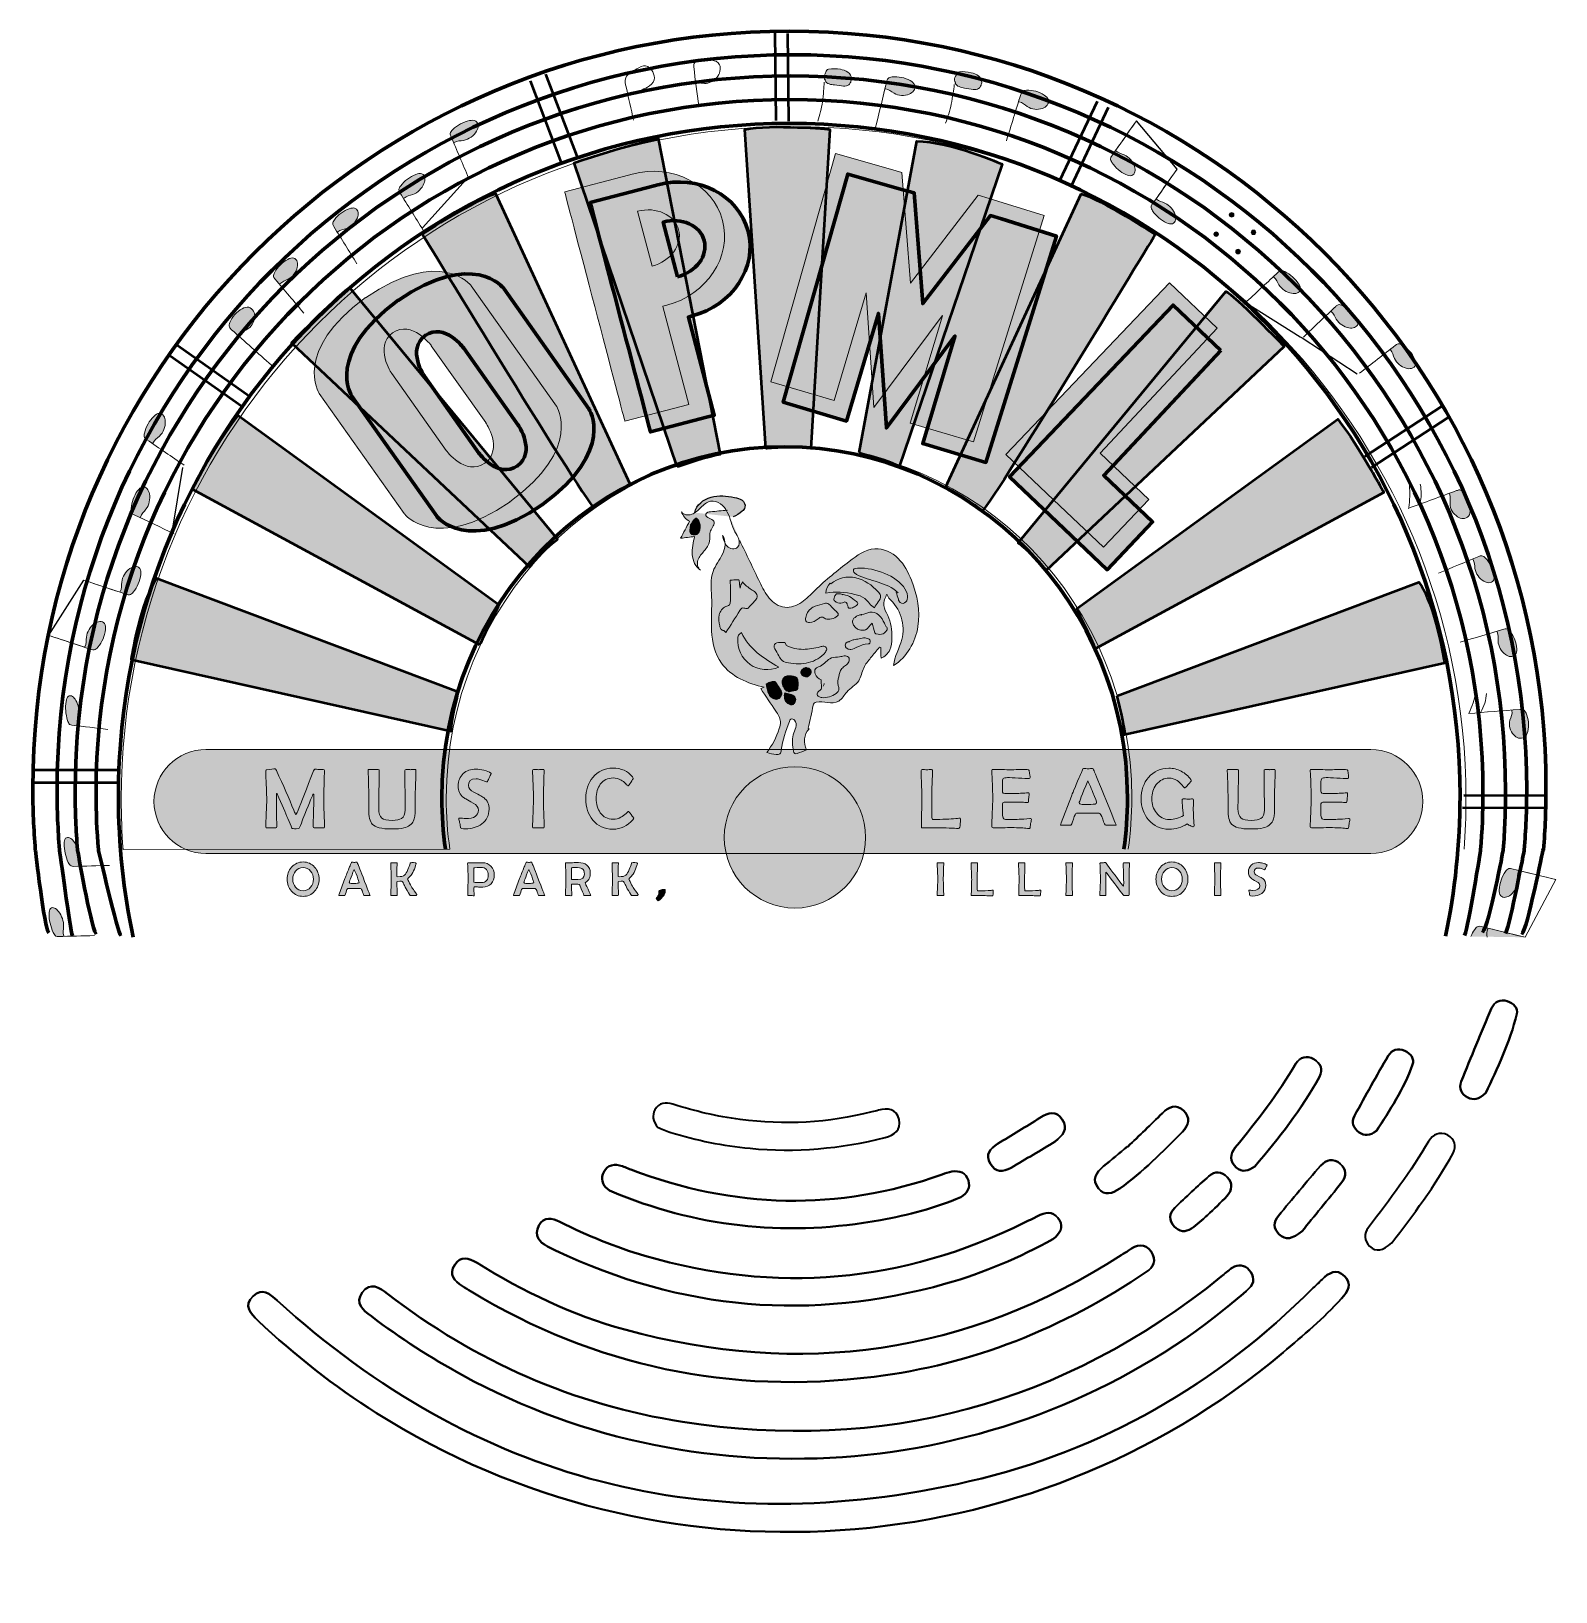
# Model space of a CAD drawing. Header units: inches. Extents: x 0.49 to 8.27, y -9.2 to -1.24.
import ezdxf

# ---------------------------------------------------------------- set-up
doc = ezdxf.new("R2010")
doc.units = ezdxf.units.IN
doc.header["$MEASUREMENT"] = 0
doc.layers.add('Coaster Edits', color=7, linetype='Continuous', lineweight=0)
doc.layers.add('Coaster OPML design', color=7, linetype='Continuous', lineweight=0)

# ---------------------------------------------------------------- blocks, each defined once
blk = doc.blocks.new('Block_0')
at = {"layer": 'Coaster Edits', "color": 250, "lineweight": 35, "true_color": 0x231f20}
for points, knots in [([(7.9153, -6.6554), (7.974, -6.5338), (8.0382, -6.3989), (8.0744, -6.2531), (8.0819, -6.223), (8.0562, -6.1973), (8.0256, -6.1879), (7.9901, -6.1771), (7.9593, -6.1907), (7.945, -6.224), (7.8919, -6.3479), (7.8408, -6.4727), (7.7903, -6.5977), (7.776, -6.6332), (7.7915, -6.6618), (7.8235, -6.6788), (7.8521, -6.6941), (7.8803, -6.6897), (7.9153, -6.6554)], [0, 0, 0, 0, 1, 1, 1, 2, 2, 2, 3, 3, 3, 4, 4, 4, 5, 5, 5, 6, 6, 6, 6]), ([(7.9153, -6.6554), (7.8803, -6.6897), (7.8521, -6.6941), (7.8235, -6.6788), (7.7915, -6.6618), (7.776, -6.6332), (7.7903, -6.5977), (7.8408, -6.4727), (7.8919, -6.3479), (7.945, -6.224), (7.9593, -6.1907), (7.9901, -6.1771), (8.0256, -6.1879), (8.0562, -6.1973), (8.0819, -6.223), (8.0744, -6.2531), (8.0382, -6.3989), (7.974, -6.5338), (7.9153, -6.6554)], [0, 0, 0, 0, 1, 1, 1, 2, 2, 2, 3, 3, 3, 4, 4, 4, 5, 5, 5, 6, 6, 6, 6]), ([(7.3577, -6.8495), (7.4252, -6.7463), (7.4967, -6.6355), (7.5425, -6.5112), (7.5533, -6.4818), (7.5323, -6.455), (7.5021, -6.4411), (7.4669, -6.425), (7.4361, -6.4354), (7.4182, -6.466), (7.359, -6.567), (7.3019, -6.6693), (7.2462, -6.7723), (7.2287, -6.8046), (7.2389, -6.8359), (7.2694, -6.8572), (7.2961, -6.8758), (7.324, -6.876), (7.3577, -6.8495)], [0, 0, 0, 0, 1, 1, 1, 2, 2, 2, 3, 3, 3, 4, 4, 4, 5, 5, 5, 6, 6, 6, 6]), ([(7.3577, -6.8495), (7.324, -6.876), (7.2961, -6.8758), (7.2694, -6.8572), (7.2389, -6.8359), (7.2287, -6.8046), (7.2462, -6.7723), (7.3019, -6.6693), (7.359, -6.567), (7.4182, -6.466), (7.4361, -6.4354), (7.4669, -6.425), (7.5021, -6.4411), (7.5323, -6.455), (7.5533, -6.4818), (7.5425, -6.5112), (7.4967, -6.6355), (7.4252, -6.7463), (7.3577, -6.8495)], [0, 0, 0, 0, 1, 1, 1, 2, 2, 2, 3, 3, 3, 4, 4, 4, 5, 5, 5, 6, 6, 6, 6]), ([(6.7371, -7.0317), (6.8604, -6.8871), (6.9754, -6.7389), (7.0669, -6.574), (7.0877, -6.5365), (7.074, -6.5054), (7.0389, -6.4843), (7.0019, -6.462), (6.967, -6.473), (6.947, -6.5063), (6.8558, -6.6577), (6.7505, -6.7985), (6.6376, -6.9339), (6.6084, -6.969), (6.6092, -7.0052), (6.6421, -7.0358), (6.6739, -7.0653), (6.7073, -7.0509), (6.7371, -7.0317)], [0, 0, 0, 0, 1, 1, 1, 2, 2, 2, 3, 3, 3, 4, 4, 4, 5, 5, 5, 6, 6, 6, 6]), ([(6.7371, -7.0317), (6.7073, -7.0509), (6.6739, -7.0653), (6.6421, -7.0358), (6.6092, -7.0052), (6.6084, -6.969), (6.6376, -6.9339), (6.7505, -6.7985), (6.8558, -6.6577), (6.947, -6.5063), (6.967, -6.473), (7.0019, -6.462), (7.0389, -6.4843), (7.074, -6.5054), (7.0877, -6.5365), (7.0669, -6.574), (6.9754, -6.7389), (6.8604, -6.8871), (6.7371, -7.0317)], [0, 0, 0, 0, 1, 1, 1, 2, 2, 2, 3, 3, 3, 4, 4, 4, 5, 5, 5, 6, 6, 6, 6]), ([(3.691, -6.8314), (3.6636, -6.7989), (3.6603, -6.7708), (3.6757, -6.7423), (3.6964, -6.7043), (3.7308, -6.7024), (3.7673, -6.7136), (3.8796, -6.7483), (3.9935, -6.7766), (4.1102, -6.7915), (4.3366, -6.8205), (4.561, -6.8095), (4.7825, -6.7524), (4.7939, -6.7495), (4.8053, -6.7471), (4.8167, -6.7444), (4.8638, -6.7332), (4.909, -6.7345), (4.922, -6.791), (4.9346, -6.8453), (4.8982, -6.871), (4.8506, -6.883), (4.6239, -6.9402), (4.3943, -6.9614), (4.1611, -6.9382), (4.0233, -6.9245), (3.8881, -6.899), (3.7562, -6.8568), (3.7314, -6.8489), (3.7075, -6.8379), (3.691, -6.8314)], [0, 0, 0, 0, 1, 1, 1, 2, 2, 2, 3, 3, 3, 4, 4, 4, 5, 5, 5, 6, 6, 6, 7, 7, 7, 8, 8, 8, 9, 9, 9, 10, 10, 10, 10]), ([(5.7187, -6.9032), (5.7562, -6.8731), (5.7865, -6.8397), (5.7548, -6.7913), (5.7233, -6.7434), (5.6825, -6.7554), (5.6406, -6.7823), (5.5695, -6.8281), (5.4966, -6.8714), (5.4246, -6.9159), (5.3861, -6.9397), (5.3604, -6.9695), (5.3874, -7.0166), (5.4138, -7.0624), (5.4529, -7.0609), (5.4929, -7.0377), (5.5687, -6.9938), (5.6435, -6.9481), (5.7187, -6.9032)], [0, 0, 0, 0, 1, 1, 1, 2, 2, 2, 3, 3, 3, 4, 4, 4, 5, 5, 5, 6, 6, 6, 6]), ([(5.7187, -6.9032), (5.6435, -6.9481), (5.5687, -6.9938), (5.4929, -7.0377), (5.4529, -7.0609), (5.4138, -7.0624), (5.3874, -7.0166), (5.3604, -6.9695), (5.3861, -6.9397), (5.4246, -6.9159), (5.4966, -6.8714), (5.5695, -6.8281), (5.6406, -6.7823), (5.6825, -6.7554), (5.7233, -6.7434), (5.7548, -6.7913), (5.7865, -6.8397), (5.7562, -6.8731), (5.7187, -6.9032)], [0, 0, 0, 0, 1, 1, 1, 2, 2, 2, 3, 3, 3, 4, 4, 4, 5, 5, 5, 6, 6, 6, 6]), ([(6.0883, -6.9304), (6.0878, -6.9298), (6.0872, -6.9292), (6.0867, -6.9286), (6.0462, -6.9625), (6.0066, -6.9975), (5.9651, -7.0301), (5.9251, -7.0615), (5.9046, -7.1002), (5.9388, -7.1429), (5.9699, -7.1816), (6.01, -7.1705), (6.0482, -7.1432), (6.1658, -7.0591), (6.2664, -6.9563), (6.3677, -6.8544), (6.4002, -6.8217), (6.41, -6.7808), (6.373, -6.7457), (6.335, -6.7097), (6.2981, -6.7268), (6.2652, -6.7591), (6.2065, -6.8166), (6.1473, -6.8734), (6.0883, -6.9304)], [0, 0, 0, 0, 1, 1, 1, 2, 2, 2, 3, 3, 3, 4, 4, 4, 5, 5, 5, 6, 6, 6, 7, 7, 7, 8, 8, 8, 8]), ([(6.0883, -6.9304), (6.1473, -6.8734), (6.2065, -6.8166), (6.2652, -6.7591), (6.2981, -6.7268), (6.335, -6.7097), (6.373, -6.7457), (6.41, -6.7808), (6.4002, -6.8217), (6.3677, -6.8544), (6.2664, -6.9563), (6.1658, -7.0591), (6.0482, -7.1432), (6.01, -7.1705), (5.9699, -7.1816), (5.9388, -7.1429), (5.9046, -7.1002), (5.9251, -7.0615), (5.9651, -7.0301), (6.0066, -6.9975), (6.0462, -6.9625), (6.0867, -6.9286), (6.0872, -6.9292), (6.0878, -6.9298), (6.0883, -6.9304)], [0, 0, 0, 0, 1, 1, 1, 2, 2, 2, 3, 3, 3, 4, 4, 4, 5, 5, 5, 6, 6, 6, 7, 7, 7, 8, 8, 8, 8]), ([(7.4358, -7.4199), (7.3922, -7.4617), (7.3555, -7.4688), (7.3227, -7.4374), (7.2942, -7.4102), (7.2926, -7.3733), (7.3176, -7.3416), (7.428, -7.201), (7.5322, -7.0563), (7.6243, -6.9029), (7.6455, -6.8675), (7.6801, -6.8484), (7.7217, -6.8721), (7.7575, -6.8924), (7.7688, -6.926), (7.749, -6.9624), (7.6575, -7.13), (7.5433, -7.2822), (7.4358, -7.4199)], [0, 0, 0, 0, 1, 1, 1, 2, 2, 2, 3, 3, 3, 4, 4, 4, 5, 5, 5, 6, 6, 6, 6]), ([(6.979, -7.3603), (7.0377, -7.2884), (7.1101, -7.2004), (7.1815, -7.1116), (7.2077, -7.0789), (7.2037, -7.0449), (7.1734, -7.0178), (7.1381, -6.9862), (7.1008, -6.9955), (7.0728, -7.0276), (6.9996, -7.1112), (6.929, -7.197), (6.8577, -7.2823), (6.8312, -7.314), (6.831, -7.3465), (6.8605, -7.3762), (6.8944, -7.4103), (6.9287, -7.4006), (6.979, -7.3603)], [0, 0, 0, 0, 1, 1, 1, 2, 2, 2, 3, 3, 3, 4, 4, 4, 5, 5, 5, 6, 6, 6, 6]), ([(6.979, -7.3603), (6.9287, -7.4006), (6.8944, -7.4103), (6.8605, -7.3762), (6.831, -7.3465), (6.8312, -7.314), (6.8577, -7.2823), (6.929, -7.197), (6.9996, -7.1112), (7.0728, -7.0276), (7.1008, -6.9955), (7.1381, -6.9862), (7.1734, -7.0178), (7.2037, -7.0449), (7.2077, -7.0789), (7.1815, -7.1116), (7.1101, -7.2004), (7.0377, -7.2884), (6.979, -7.3603)], [0, 0, 0, 0, 1, 1, 1, 2, 2, 2, 3, 3, 3, 4, 4, 4, 5, 5, 5, 6, 6, 6, 6]), ([(5.2364, -7.1881), (5.2721, -7.1659), (5.2864, -7.138), (5.2756, -7.1028), (5.2631, -7.0621), (5.2303, -7.0511), (5.1915, -7.057), (5.1742, -7.0596), (5.1573, -7.066), (5.1408, -7.0719), (4.6083, -7.2618), (4.0792, -7.2465), (3.5529, -7.047), (3.5337, -7.0397), (3.515, -7.0299), (3.4952, -7.0252), (3.455, -7.0159), (3.4243, -7.0324), (3.4105, -7.0702), (3.3979, -7.1049), (3.4134, -7.1338), (3.4437, -7.1529), (3.4585, -7.1621), (3.4758, -7.1674), (3.4922, -7.1739), (3.9243, -7.3467), (4.3695, -7.3881), (4.8265, -7.3047), (4.9684, -7.2788), (5.1078, -7.2425), (5.2364, -7.1881)], [0, 0, 0, 0, 1, 1, 1, 2, 2, 2, 3, 3, 3, 4, 4, 4, 5, 5, 5, 6, 6, 6, 7, 7, 7, 8, 8, 8, 9, 9, 9, 10, 10, 10, 10]), ([(5.2364, -7.1881), (5.1078, -7.2425), (4.9684, -7.2788), (4.8265, -7.3047), (4.3695, -7.3881), (3.9243, -7.3467), (3.4922, -7.1739), (3.4758, -7.1674), (3.4585, -7.1621), (3.4437, -7.1529), (3.4134, -7.1338), (3.3979, -7.1049), (3.4105, -7.0702), (3.4243, -7.0324), (3.455, -7.0159), (3.4952, -7.0252), (3.515, -7.0299), (3.5337, -7.0397), (3.5529, -7.047), (4.0792, -7.2465), (4.6083, -7.2618), (5.1408, -7.0719), (5.1573, -7.066), (5.1742, -7.0596), (5.1915, -7.057), (5.2303, -7.0511), (5.2631, -7.0621), (5.2756, -7.1028), (5.2864, -7.138), (5.2721, -7.1659), (5.2364, -7.1881)], [0, 0, 0, 0, 1, 1, 1, 2, 2, 2, 3, 3, 3, 4, 4, 4, 5, 5, 5, 6, 6, 6, 7, 7, 7, 8, 8, 8, 9, 9, 9, 10, 10, 10, 10]), ([(6.4952, -7.2801), (6.5288, -7.2472), (6.5639, -7.2157), (6.5955, -7.1809), (6.6224, -7.1513), (6.6255, -7.1165), (6.5965, -7.0858), (6.5682, -7.0559), (6.5344, -7.0519), (6.5027, -7.0803), (6.4436, -7.1332), (6.385, -7.1867), (6.3283, -7.2421), (6.2987, -7.2709), (6.299, -7.3059), (6.3262, -7.3368), (6.351, -7.3651), (6.3837, -7.3676), (6.4137, -7.3475), (6.4428, -7.3279), (6.4682, -7.3028), (6.4952, -7.2801)], [0, 0, 0, 0, 1, 1, 1, 2, 2, 2, 3, 3, 3, 4, 4, 4, 5, 5, 5, 6, 6, 6, 7, 7, 7, 7]), ([(6.4952, -7.2801), (6.4682, -7.3028), (6.4428, -7.3279), (6.4137, -7.3475), (6.3837, -7.3676), (6.351, -7.3651), (6.3262, -7.3368), (6.299, -7.3059), (6.2987, -7.2709), (6.3283, -7.2421), (6.385, -7.1867), (6.4436, -7.1332), (6.5027, -7.0803), (6.5344, -7.0519), (6.5682, -7.0559), (6.5965, -7.0858), (6.6255, -7.1165), (6.6224, -7.1513), (6.5955, -7.1809), (6.5639, -7.2157), (6.5288, -7.2472), (6.4952, -7.2801)], [0, 0, 0, 0, 1, 1, 1, 2, 2, 2, 3, 3, 3, 4, 4, 4, 5, 5, 5, 6, 6, 6, 7, 7, 7, 7]), ([(5.7069, -7.4021), (5.7429, -7.373), (5.7618, -7.3428), (5.7405, -7.3055), (5.7182, -7.2665), (5.6825, -7.2588), (5.6418, -7.2784), (5.6153, -7.2911), (5.589, -7.3041), (5.5626, -7.3171), (4.9387, -7.6259), (4.2926, -7.6815), (3.6247, -7.487), (3.4746, -7.4433), (3.3307, -7.3835), (3.191, -7.3136), (3.151, -7.2936), (3.1101, -7.2852), (3.0838, -7.3329), (3.0555, -7.3843), (3.085, -7.4156), (3.1283, -7.439), (3.1413, -7.446), (3.1545, -7.4525), (3.1678, -7.4588), (3.8108, -7.7661), (4.4755, -7.8219), (5.1609, -7.6285), (5.354, -7.5741), (5.5374, -7.4947), (5.7069, -7.4021)], [0, 0, 0, 0, 1, 1, 1, 2, 2, 2, 3, 3, 3, 4, 4, 4, 5, 5, 5, 6, 6, 6, 7, 7, 7, 8, 8, 8, 9, 9, 9, 10, 10, 10, 10]), ([(5.7069, -7.4021), (5.5374, -7.4947), (5.354, -7.5741), (5.1609, -7.6285), (4.4755, -7.8219), (3.8108, -7.7661), (3.1678, -7.4588), (3.1545, -7.4525), (3.1413, -7.446), (3.1283, -7.439), (3.085, -7.4156), (3.0555, -7.3843), (3.0838, -7.3329), (3.1101, -7.2852), (3.151, -7.2936), (3.191, -7.3136), (3.3307, -7.3835), (3.4746, -7.4433), (3.6247, -7.487), (4.2926, -7.6815), (4.9387, -7.6259), (5.5626, -7.3171), (5.589, -7.3041), (5.6153, -7.2911), (5.6418, -7.2784), (5.6825, -7.2588), (5.7182, -7.2665), (5.7405, -7.3055), (5.7618, -7.3428), (5.7429, -7.373), (5.7069, -7.4021)], [0, 0, 0, 0, 1, 1, 1, 2, 2, 2, 3, 3, 3, 4, 4, 4, 5, 5, 5, 6, 6, 6, 7, 7, 7, 8, 8, 8, 9, 9, 9, 10, 10, 10, 10]), ([(6.1863, -7.5669), (6.2155, -7.5488), (6.2395, -7.5101), (6.2082, -7.4652), (6.1774, -7.4209), (6.1332, -7.4286), (6.0926, -7.4596), (6.081, -7.4685), (6.0677, -7.4751), (6.0553, -7.4831), (5.2679, -7.9912), (4.4215, -8.1088), (3.5215, -7.8626), (3.2531, -7.7891), (3.0044, -7.6695), (2.7684, -7.5232), (2.7255, -7.4966), (2.6849, -7.4845), (2.6539, -7.5328), (2.6226, -7.5815), (2.6519, -7.6154), (2.6934, -7.6414), (2.7083, -7.6508), (2.7231, -7.6604), (2.7382, -7.6695), (3.3733, -8.0522), (4.0594, -8.1961), (4.7943, -8.1038), (5.2965, -8.0408), (5.7546, -7.86), (6.1863, -7.5669)], [0, 0, 0, 0, 1, 1, 1, 2, 2, 2, 3, 3, 3, 4, 4, 4, 5, 5, 5, 6, 6, 6, 7, 7, 7, 8, 8, 8, 9, 9, 9, 10, 10, 10, 10]), ([(6.1863, -7.5669), (5.7546, -7.86), (5.2965, -8.0408), (4.7943, -8.1038), (4.0594, -8.1961), (3.3733, -8.0522), (2.7382, -7.6695), (2.7231, -7.6604), (2.7083, -7.6508), (2.6934, -7.6414), (2.6519, -7.6154), (2.6226, -7.5815), (2.6539, -7.5328), (2.6849, -7.4845), (2.7255, -7.4966), (2.7684, -7.5232), (3.0044, -7.6695), (3.2531, -7.7891), (3.5215, -7.8626), (4.4215, -8.1088), (5.2679, -7.9912), (6.0553, -7.4831), (6.0677, -7.4751), (6.081, -7.4685), (6.0926, -7.4596), (6.1332, -7.4286), (6.1774, -7.4209), (6.2082, -7.4652), (6.2395, -7.5101), (6.2155, -7.5488), (6.1863, -7.5669)], [0, 0, 0, 0, 1, 1, 1, 2, 2, 2, 3, 3, 3, 4, 4, 4, 5, 5, 5, 6, 6, 6, 7, 7, 7, 8, 8, 8, 9, 9, 9, 10, 10, 10, 10]), ([(6.8811, -7.9803), (6.984, -7.8923), (7.0873, -7.805), (7.1796, -7.7052), (7.214, -7.668), (7.2338, -7.6293), (7.1948, -7.5901), (7.1546, -7.5497), (7.1143, -7.573), (7.0801, -7.6076), (7.0656, -7.6223), (7.05, -7.6358), (7.0354, -7.6504), (6.5431, -8.1434), (5.9579, -8.482), (5.2816, -8.6372), (3.9484, -8.9432), (2.765, -8.6378), (1.7477, -7.7149), (1.7112, -7.6818), (1.672, -7.6477), (1.6258, -7.6921), (1.5738, -7.742), (1.6123, -7.7812), (1.6507, -7.8176), (1.837, -7.9939), (2.038, -8.1514), (2.2548, -8.2887), (3.6946, -9.2007), (5.5843, -9.0748), (6.8811, -7.9803)], [0, 0, 0, 0, 1, 1, 1, 2, 2, 2, 3, 3, 3, 4, 4, 4, 5, 5, 5, 6, 6, 6, 7, 7, 7, 8, 8, 8, 9, 9, 9, 10, 10, 10, 10]), ([(6.8811, -7.9803), (5.5843, -9.0748), (3.6946, -9.2007), (2.2548, -8.2887), (2.038, -8.1514), (1.837, -7.9939), (1.6507, -7.8176), (1.6123, -7.7812), (1.5738, -7.742), (1.6258, -7.6921), (1.672, -7.6477), (1.7112, -7.6818), (1.7477, -7.7149), (2.765, -8.6378), (3.9484, -8.9432), (5.2816, -8.6372), (5.9579, -8.482), (6.5431, -8.1434), (7.0354, -7.6504), (7.05, -7.6358), (7.0656, -7.6223), (7.0801, -7.6076), (7.1143, -7.573), (7.1546, -7.5497), (7.1948, -7.5901), (7.2338, -7.6293), (7.214, -7.668), (7.1796, -7.7052), (7.0873, -7.805), (6.984, -7.8923), (6.8811, -7.9803)], [0, 0, 0, 0, 1, 1, 1, 2, 2, 2, 3, 3, 3, 4, 4, 4, 5, 5, 5, 6, 6, 6, 7, 7, 7, 8, 8, 8, 9, 9, 9, 10, 10, 10, 10]), ([(6.5929, -7.7512), (6.6312, -7.719), (6.6712, -7.6886), (6.7073, -7.6542), (6.7377, -7.6252), (6.735, -7.589), (6.7085, -7.5594), (6.6846, -7.5329), (6.6525, -7.5273), (6.6209, -7.5489), (6.6016, -7.5622), (6.584, -7.578), (6.5658, -7.5928), (5.7587, -8.2453), (4.8403, -8.4932), (3.8168, -8.3336), (3.261, -8.247), (2.7582, -8.0255), (2.3119, -7.6804), (2.2702, -7.6482), (2.2229, -7.6177), (2.1824, -7.674), (2.1422, -7.7297), (2.1862, -7.7628), (2.2287, -7.7951), (2.3764, -7.9072), (2.5317, -8.007), (2.6944, -8.0961), (3.928, -8.7721), (5.5009, -8.6336), (6.5929, -7.7512)], [0, 0, 0, 0, 1, 1, 1, 2, 2, 2, 3, 3, 3, 4, 4, 4, 5, 5, 5, 6, 6, 6, 7, 7, 7, 8, 8, 8, 9, 9, 9, 10, 10, 10, 10]), ([(6.5929, -7.7512), (5.5009, -8.6336), (3.928, -8.7721), (2.6944, -8.0961), (2.5317, -8.007), (2.3764, -7.9072), (2.2287, -7.7951), (2.1862, -7.7628), (2.1422, -7.7297), (2.1824, -7.674), (2.2229, -7.6177), (2.2702, -7.6482), (2.3119, -7.6804), (2.7582, -8.0255), (3.261, -8.247), (3.8168, -8.3336), (4.8403, -8.4932), (5.7587, -8.2453), (6.5658, -7.5928), (6.584, -7.578), (6.6016, -7.5622), (6.6209, -7.5489), (6.6525, -7.5273), (6.6846, -7.5329), (6.7085, -7.5594), (6.735, -7.589), (6.7377, -7.6252), (6.7073, -7.6542), (6.6712, -7.6886), (6.6312, -7.719), (6.5929, -7.7512)], [0, 0, 0, 0, 1, 1, 1, 2, 2, 2, 3, 3, 3, 4, 4, 4, 5, 5, 5, 6, 6, 6, 7, 7, 7, 8, 8, 8, 9, 9, 9, 10, 10, 10, 10])]:
    blk.add_open_spline(points, degree=3, knots=knots, dxfattribs=at)
blk = doc.blocks.new('Block_7')
at = {"layer": 'Coaster OPML design', "true_color": 0xfade00, "transparency": 33554687}
h = blk.add_hatch(color=40, dxfattribs=at)
h.dxf.hatch_style = 2
edge = h.paths.add_edge_path()
edge.add_spline(control_points=[(1.9894, -5.2987), (1.9894, -5.3022), (1.9876, -5.304), (1.9841, -5.304), (1.9815, -5.304), (1.9776, -5.3038), (1.9725, -5.3033), (1.9673, -5.3029), (1.9634, -5.3027), (1.9609, -5.3027), (1.9583, -5.3027), (1.9544, -5.3029), (1.9492, -5.3033), (1.9439, -5.3038), (1.94, -5.304), (1.9375, -5.304), (1.9339, -5.304), (1.9321, -5.3016), (1.9321, -5.297), (1.9321, -5.2789), (1.9327, -5.2519), (1.9338, -5.2159), (1.935, -5.1798), (1.9355, -5.1528), (1.9355, -5.1348), (1.9355, -5.1321), (1.935, -5.1308), (1.9338, -5.1308), (1.9326, -5.1308), (1.9316, -5.1315), (1.9309, -5.1331), (1.9236, -5.1486), (1.9065, -5.1898), (1.8796, -5.2569), (1.8752, -5.2699), (1.8689, -5.286), (1.8606, -5.3053), (1.8596, -5.3071), (1.8545, -5.308), (1.8453, -5.308), (1.832, -5.308), (1.8246, -5.3068), (1.8232, -5.3044), (1.8183, -5.2929), (1.8115, -5.2768), (1.8025, -5.2561), (1.7908, -5.228), (1.7727, -5.1862), (1.7483, -5.1305), (1.7478, -5.1295), (1.7469, -5.1286), (1.7455, -5.1276), (1.7444, -5.1284), (1.7438, -5.13), (1.7438, -5.1323), (1.7438, -5.1505), (1.7441, -5.178), (1.7448, -5.2146), (1.7454, -5.2512), (1.7457, -5.2787), (1.7457, -5.297), (1.7457, -5.3016), (1.7439, -5.304), (1.7404, -5.304), (1.738, -5.304), (1.7343, -5.3038), (1.7293, -5.3033), (1.7244, -5.3029), (1.7207, -5.3027), (1.7183, -5.3027), (1.7157, -5.3027), (1.7119, -5.3029), (1.7069, -5.3033), (1.7018, -5.3038), (1.698, -5.304), (1.6955, -5.304), (1.6919, -5.304), (1.6902, -5.3026), (1.6902, -5.2999), (1.6902, -5.2842), (1.6909, -5.2606), (1.6924, -5.2292), (1.6939, -5.1978), (1.6946, -5.1742), (1.6946, -5.1584), (1.6946, -5.1421), (1.6939, -5.1176), (1.6924, -5.0849), (1.6909, -5.0522), (1.6902, -5.0277), (1.6902, -5.0114), (1.6902, -5.0087), (1.6918, -5.0071), (1.6951, -5.0067), (1.7144, -5.0041), (1.7289, -5.0029), (1.7387, -5.0029), (1.7401, -5.0029), (1.7421, -5.0058), (1.7446, -5.0116), (1.779, -5.0871), (1.8085, -5.1545), (1.8332, -5.2138), (1.839, -5.2277), (1.8425, -5.2346), (1.8436, -5.2346), (1.845, -5.2346), (1.8481, -5.2289), (1.8528, -5.2176), (1.872, -5.1716), (1.8988, -5.1034), (1.933, -5.0129), (1.9351, -5.0073), (1.9375, -5.0046), (1.94, -5.0046), (1.9448, -5.0046), (1.9521, -5.0048), (1.9618, -5.0054), (1.9715, -5.006), (1.9788, -5.0063), (1.9836, -5.0063), (1.9872, -5.0063), (1.9889, -5.008), (1.9889, -5.0114), (1.9889, -5.0277), (1.9884, -5.0522), (1.9874, -5.0849), (1.9863, -5.1176), (1.9858, -5.1421), (1.9858, -5.1584), (1.9858, -5.174), (1.9864, -5.1974), (1.9876, -5.2286), (1.9888, -5.2599), (1.9894, -5.2832), (1.9894, -5.2987)], knot_values=[0, 0, 0, 0, 1, 1, 1, 2, 2, 2, 3, 3, 3, 4, 4, 4, 5, 5, 5, 6, 6, 6, 7, 7, 7, 8, 8, 8, 9, 9, 9, 10, 10, 10, 11, 11, 11, 12, 12, 12, 13, 13, 13, 14, 14, 14, 15, 15, 15, 16, 16, 16, 17, 17, 17, 18, 18, 18, 19, 19, 19, 20, 20, 20, 21, 21, 21, 22, 22, 22, 23, 23, 23, 24, 24, 24, 25, 25, 25, 26, 26, 26, 27, 27, 27, 28, 28, 28, 29, 29, 29, 30, 30, 30, 31, 31, 31, 32, 32, 32, 33, 33, 33, 34, 34, 34, 35, 35, 35, 36, 36, 36, 37, 37, 37, 38, 38, 38, 39, 39, 39, 40, 40, 40, 41, 41, 41, 42, 42, 42, 43, 43, 43, 44, 44, 44, 45, 45, 45, 45], degree=3, periodic=0)
h = blk.add_hatch(color=40, dxfattribs=at)
h.dxf.hatch_style = 2
edge = h.paths.add_edge_path()
edge.add_spline(control_points=[(2.4562, -5.0101), (2.4562, -5.0266), (2.4555, -5.0512), (2.4542, -5.084), (2.4528, -5.1169), (2.4521, -5.1415), (2.4521, -5.158), (2.4521, -5.1634), (2.4522, -5.1714), (2.4524, -5.1821), (2.4525, -5.1929), (2.4526, -5.2008), (2.4526, -5.2061), (2.4526, -5.2357), (2.4498, -5.2563), (2.4443, -5.2678), (2.4358, -5.2854), (2.4192, -5.2973), (2.3947, -5.3036), (2.3796, -5.3074), (2.3584, -5.3093), (2.3311, -5.3093), (2.2814, -5.3093), (2.2488, -5.3011), (2.2334, -5.2846), (2.2215, -5.2719), (2.2155, -5.2463), (2.2155, -5.208), (2.2155, -5.2033), (2.2156, -5.1954), (2.2157, -5.1843), (2.2158, -5.1731), (2.2159, -5.1644), (2.2159, -5.158), (2.2159, -5.1413), (2.2152, -5.1104), (2.2138, -5.0654), (2.2138, -5.0538), (2.2132, -5.0364), (2.2119, -5.0133), (2.2117, -5.0116), (2.2117, -5.0104), (2.2117, -5.0099), (2.2117, -5.0069), (2.2135, -5.0054), (2.2172, -5.0054), (2.223, -5.0054), (2.2309, -5.0055), (2.2408, -5.0056), (2.2523, -5.0058), (2.2601, -5.0058), (2.2642, -5.0058), (2.2675, -5.0058), (2.2691, -5.0071), (2.2691, -5.0097), (2.2691, -5.0312), (2.2687, -5.0636), (2.2677, -5.1069), (2.2668, -5.1502), (2.2664, -5.1826), (2.2664, -5.2042), (2.2664, -5.2286), (2.2718, -5.2451), (2.2827, -5.2538), (2.2921, -5.2614), (2.3093, -5.2652), (2.3345, -5.2652), (2.3573, -5.2652), (2.3735, -5.2621), (2.3832, -5.2559), (2.3954, -5.2481), (2.4015, -5.2335), (2.4015, -5.212), (2.4015, -5.1896), (2.4011, -5.156), (2.4004, -5.1111), (2.3997, -5.0662), (2.3994, -5.0325), (2.3994, -5.0101), (2.3994, -5.0078), (2.4014, -5.0064), (2.4055, -5.0058), (2.4085, -5.0054), (2.4128, -5.0054), (2.4183, -5.0058), (2.4248, -5.0064), (2.4279, -5.0067), (2.4277, -5.0067), (2.4302, -5.0067), (2.4341, -5.0065), (2.4393, -5.0061), (2.4444, -5.0056), (2.4483, -5.0054), (2.4509, -5.0054), (2.4544, -5.0054), (2.4562, -5.007), (2.4562, -5.0101)], knot_values=[0, 0, 0, 0, 1, 1, 1, 2, 2, 2, 3, 3, 3, 4, 4, 4, 5, 5, 5, 6, 6, 6, 7, 7, 7, 8, 8, 8, 9, 9, 9, 10, 10, 10, 11, 11, 11, 12, 12, 12, 13, 13, 13, 14, 14, 14, 15, 15, 15, 16, 16, 16, 17, 17, 17, 18, 18, 18, 19, 19, 19, 20, 20, 20, 21, 21, 21, 22, 22, 22, 23, 23, 23, 24, 24, 24, 25, 25, 25, 26, 26, 26, 27, 27, 27, 28, 28, 28, 29, 29, 29, 30, 30, 30, 31, 31, 31, 32, 32, 32, 32], degree=3, periodic=0)
h = blk.add_hatch(color=40, dxfattribs=at)
h.dxf.hatch_style = 2
edge = h.paths.add_edge_path()
edge.add_spline(control_points=[(2.8409, -5.0269), (2.838, -5.0316), (2.8341, -5.0387), (2.8292, -5.0482), (2.8276, -5.0526), (2.8248, -5.0588), (2.8209, -5.0669), (2.82, -5.0682), (2.8189, -5.0688), (2.8175, -5.0688), (2.8176, -5.0688), (2.8108, -5.0663), (2.7969, -5.0613), (2.7831, -5.0562), (2.7717, -5.0537), (2.7628, -5.0537), (2.7367, -5.0537), (2.7236, -5.0652), (2.7236, -5.0882), (2.7236, -5.101), (2.7328, -5.1121), (2.7511, -5.1216), (2.7819, -5.1376), (2.7989, -5.1469), (2.8022, -5.1493), (2.8205, -5.1639), (2.8296, -5.1836), (2.8296, -5.2084), (2.8296, -5.2402), (2.817, -5.2652), (2.7919, -5.2836), (2.7694, -5.3), (2.7416, -5.3082), (2.7087, -5.3082), (2.6934, -5.3082), (2.6852, -5.3065), (2.684, -5.3031), (2.6835, -5.2977), (2.6822, -5.2899), (2.6802, -5.2795), (2.6791, -5.2753), (2.6773, -5.2689), (2.6749, -5.2604), (2.6745, -5.2591), (2.6743, -5.2579), (2.6743, -5.2567), (2.6743, -5.2547), (2.6753, -5.2538), (2.6774, -5.2538), (2.6809, -5.2538), (2.6861, -5.2541), (2.6931, -5.2548), (2.7001, -5.2555), (2.7054, -5.2559), (2.7089, -5.2559), (2.7529, -5.2559), (2.7749, -5.2417), (2.7749, -5.2133), (2.7749, -5.1994), (2.766, -5.1874), (2.7483, -5.1771), (2.716, -5.1587), (2.6994, -5.1491), (2.6987, -5.1484), (2.6809, -5.134), (2.6719, -5.1145), (2.6719, -5.0901), (2.6719, -5.0637), (2.6806, -5.0426), (2.6979, -5.0267), (2.7148, -5.0114), (2.7366, -5.0037), (2.7634, -5.0037), (2.7748, -5.0037), (2.7878, -5.0056), (2.8026, -5.0092), (2.8186, -5.0134), (2.8307, -5.0183), (2.8388, -5.0241), (2.8395, -5.0247), (2.8402, -5.0256), (2.8409, -5.0269)], knot_values=[0, 0, 0, 0, 1, 1, 1, 2, 2, 2, 3, 3, 3, 4, 4, 4, 5, 5, 5, 6, 6, 6, 7, 7, 7, 8, 8, 8, 9, 9, 9, 10, 10, 10, 11, 11, 11, 12, 12, 12, 13, 13, 13, 14, 14, 14, 15, 15, 15, 16, 16, 16, 17, 17, 17, 18, 18, 18, 19, 19, 19, 20, 20, 20, 21, 21, 21, 22, 22, 22, 23, 23, 23, 24, 24, 24, 25, 25, 25, 26, 26, 26, 27, 27, 27, 27], degree=3, periodic=0)
h = blk.add_hatch(color=40, dxfattribs=at)
h.dxf.hatch_style = 2
edge = h.paths.add_edge_path()
edge.add_spline(control_points=[(3.1102, -5.2995), (3.1102, -5.3025), (3.1081, -5.304), (3.104, -5.304), (3.1015, -5.304), (3.0976, -5.3038), (3.0923, -5.3033), (3.0871, -5.3029), (3.0832, -5.3027), (3.0806, -5.3027), (3.0779, -5.3027), (3.074, -5.3029), (3.0687, -5.3033), (3.0635, -5.3038), (3.0596, -5.304), (3.057, -5.304), (3.0535, -5.304), (3.0517, -5.3023), (3.0517, -5.2991), (3.0517, -5.2829), (3.0524, -5.2585), (3.0539, -5.226), (3.0554, -5.1934), (3.0562, -5.169), (3.0562, -5.1527), (3.0562, -5.1369), (3.0554, -5.1133), (3.0539, -5.0817), (3.0524, -5.0501), (3.0517, -5.0265), (3.0517, -5.0107), (3.0517, -5.0072), (3.0533, -5.0054), (3.0566, -5.0054), (3.0593, -5.0054), (3.0634, -5.0056), (3.0689, -5.0061), (3.0745, -5.0065), (3.0786, -5.0067), (3.0815, -5.0067), (3.084, -5.0067), (3.0879, -5.0065), (3.093, -5.0061), (3.0981, -5.0056), (3.1019, -5.0054), (3.1045, -5.0054), (3.1081, -5.0054), (3.11, -5.0068), (3.11, -5.0097), (3.11, -5.0256), (3.1094, -5.0494), (3.1083, -5.0812), (3.1072, -5.113), (3.1066, -5.1368), (3.1066, -5.1527), (3.1066, -5.169), (3.1072, -5.1935), (3.1084, -5.2261), (3.1096, -5.2587), (3.1102, -5.2832), (3.1102, -5.2995)], knot_values=[0, 0, 0, 0, 1, 1, 1, 2, 2, 2, 3, 3, 3, 4, 4, 4, 5, 5, 5, 6, 6, 6, 7, 7, 7, 8, 8, 8, 9, 9, 9, 10, 10, 10, 11, 11, 11, 12, 12, 12, 13, 13, 13, 14, 14, 14, 15, 15, 15, 16, 16, 16, 17, 17, 17, 18, 18, 18, 19, 19, 19, 20, 20, 20, 20], degree=3, periodic=0)
h = blk.add_hatch(color=40, dxfattribs=at)
h.dxf.hatch_style = 2
edge = h.paths.add_edge_path()
edge.add_spline(control_points=[(3.5674, -5.2548), (3.5674, -5.2565), (3.5661, -5.2589), (3.5634, -5.2621), (3.5357, -5.2941), (3.5015, -5.3102), (3.4606, -5.3102), (3.418, -5.3102), (3.384, -5.2946), (3.3585, -5.2635), (3.3346, -5.2346), (3.3227, -5.1984), (3.3227, -5.155), (3.3227, -5.1116), (3.3348, -5.0753), (3.3591, -5.0461), (3.3849, -5.0146), (3.419, -4.9988), (3.4615, -4.9988), (3.5044, -4.9988), (3.5377, -5.0134), (3.5613, -5.0424), (3.5635, -5.0454), (3.5647, -5.0479), (3.5647, -5.0499), (3.5647, -5.0523), (3.5609, -5.0594), (3.5534, -5.0713), (3.5459, -5.0831), (3.5413, -5.089), (3.5398, -5.089), (3.5379, -5.089), (3.5336, -5.0856), (3.5268, -5.0786), (3.5184, -5.0701), (3.5105, -5.0637), (3.5032, -5.0595), (3.491, -5.0525), (3.4775, -5.049), (3.4627, -5.049), (3.4346, -5.049), (3.4128, -5.0597), (3.3972, -5.0812), (3.3833, -5.1003), (3.3763, -5.1244), (3.3763, -5.1535), (3.3763, -5.1826), (3.3832, -5.2069), (3.397, -5.2265), (3.4126, -5.2485), (3.4344, -5.2595), (3.4623, -5.2595), (3.4762, -5.2595), (3.4896, -5.256), (3.5025, -5.2491), (3.511, -5.2445), (3.5197, -5.2381), (3.5285, -5.2297), (3.5359, -5.2228), (3.5399, -5.2193), (3.5406, -5.2193), (3.5415, -5.2193), (3.5462, -5.2249), (3.5547, -5.2362), (3.5632, -5.2475), (3.5674, -5.2537), (3.5674, -5.2548)], knot_values=[0, 0, 0, 0, 1, 1, 1, 2, 2, 2, 3, 3, 3, 4, 4, 4, 5, 5, 5, 6, 6, 6, 7, 7, 7, 8, 8, 8, 9, 9, 9, 10, 10, 10, 11, 11, 11, 12, 12, 12, 13, 13, 13, 14, 14, 14, 15, 15, 15, 16, 16, 16, 17, 17, 17, 18, 18, 18, 19, 19, 19, 20, 20, 20, 21, 21, 21, 22, 22, 22, 22], degree=3, periodic=0)
at = {"layer": 'Coaster OPML design'}
for points, knots in [([(1.9894, -5.2987), (1.9894, -5.3022), (1.9876, -5.304), (1.9841, -5.304), (1.9815, -5.304), (1.9776, -5.3038), (1.9725, -5.3033), (1.9673, -5.3029), (1.9634, -5.3027), (1.9609, -5.3027), (1.9583, -5.3027), (1.9544, -5.3029), (1.9492, -5.3033), (1.9439, -5.3038), (1.94, -5.304), (1.9375, -5.304), (1.9339, -5.304), (1.9321, -5.3016), (1.9321, -5.297), (1.9321, -5.2789), (1.9327, -5.2519), (1.9338, -5.2159), (1.935, -5.1798), (1.9355, -5.1528), (1.9355, -5.1348), (1.9355, -5.1321), (1.935, -5.1308), (1.9338, -5.1308), (1.9326, -5.1308), (1.9316, -5.1315), (1.9309, -5.1331), (1.9236, -5.1486), (1.9065, -5.1898), (1.8796, -5.2569), (1.8752, -5.2699), (1.8689, -5.286), (1.8606, -5.3053), (1.8596, -5.3071), (1.8545, -5.308), (1.8453, -5.308), (1.832, -5.308), (1.8246, -5.3068), (1.8232, -5.3044), (1.8183, -5.2929), (1.8115, -5.2768), (1.8025, -5.2561), (1.7908, -5.228), (1.7727, -5.1862), (1.7483, -5.1305), (1.7478, -5.1295), (1.7469, -5.1286), (1.7455, -5.1276), (1.7444, -5.1284), (1.7438, -5.13), (1.7438, -5.1323), (1.7438, -5.1505), (1.7441, -5.178), (1.7448, -5.2146), (1.7454, -5.2512), (1.7457, -5.2787), (1.7457, -5.297), (1.7457, -5.3016), (1.7439, -5.304), (1.7404, -5.304), (1.738, -5.304), (1.7343, -5.3038), (1.7293, -5.3033), (1.7244, -5.3029), (1.7207, -5.3027), (1.7183, -5.3027), (1.7157, -5.3027), (1.7119, -5.3029), (1.7069, -5.3033), (1.7018, -5.3038), (1.698, -5.304), (1.6955, -5.304), (1.6919, -5.304), (1.6902, -5.3026), (1.6902, -5.2999), (1.6902, -5.2842), (1.6909, -5.2606), (1.6924, -5.2292), (1.6939, -5.1978), (1.6946, -5.1742), (1.6946, -5.1584), (1.6946, -5.1421), (1.6939, -5.1176), (1.6924, -5.0849), (1.6909, -5.0522), (1.6902, -5.0277), (1.6902, -5.0114), (1.6902, -5.0087), (1.6918, -5.0071), (1.6951, -5.0067), (1.7144, -5.0041), (1.7289, -5.0029), (1.7387, -5.0029), (1.7401, -5.0029), (1.7421, -5.0058), (1.7446, -5.0116), (1.779, -5.0871), (1.8085, -5.1545), (1.8332, -5.2138), (1.839, -5.2277), (1.8425, -5.2346), (1.8436, -5.2346), (1.845, -5.2346), (1.8481, -5.2289), (1.8528, -5.2176), (1.872, -5.1716), (1.8988, -5.1034), (1.933, -5.0129), (1.9351, -5.0073), (1.9375, -5.0046), (1.94, -5.0046), (1.9448, -5.0046), (1.9521, -5.0048), (1.9618, -5.0054), (1.9715, -5.006), (1.9788, -5.0063), (1.9836, -5.0063), (1.9872, -5.0063), (1.9889, -5.008), (1.9889, -5.0114), (1.9889, -5.0277), (1.9884, -5.0522), (1.9874, -5.0849), (1.9863, -5.1176), (1.9858, -5.1421), (1.9858, -5.1584), (1.9858, -5.174), (1.9864, -5.1974), (1.9876, -5.2286), (1.9888, -5.2599), (1.9894, -5.2832), (1.9894, -5.2987)], [0, 0, 0, 0, 1, 1, 1, 2, 2, 2, 3, 3, 3, 4, 4, 4, 5, 5, 5, 6, 6, 6, 7, 7, 7, 8, 8, 8, 9, 9, 9, 10, 10, 10, 11, 11, 11, 12, 12, 12, 13, 13, 13, 14, 14, 14, 15, 15, 15, 16, 16, 16, 17, 17, 17, 18, 18, 18, 19, 19, 19, 20, 20, 20, 21, 21, 21, 22, 22, 22, 23, 23, 23, 24, 24, 24, 25, 25, 25, 26, 26, 26, 27, 27, 27, 28, 28, 28, 29, 29, 29, 30, 30, 30, 31, 31, 31, 32, 32, 32, 33, 33, 33, 34, 34, 34, 35, 35, 35, 36, 36, 36, 37, 37, 37, 38, 38, 38, 39, 39, 39, 40, 40, 40, 41, 41, 41, 42, 42, 42, 43, 43, 43, 44, 44, 44, 45, 45, 45, 45]), ([(2.4562, -5.0101), (2.4562, -5.0266), (2.4555, -5.0512), (2.4542, -5.084), (2.4528, -5.1169), (2.4521, -5.1415), (2.4521, -5.158), (2.4521, -5.1634), (2.4522, -5.1714), (2.4524, -5.1821), (2.4525, -5.1929), (2.4526, -5.2008), (2.4526, -5.2061), (2.4526, -5.2357), (2.4498, -5.2563), (2.4443, -5.2678), (2.4358, -5.2854), (2.4192, -5.2973), (2.3947, -5.3036), (2.3796, -5.3074), (2.3584, -5.3093), (2.3311, -5.3093), (2.2814, -5.3093), (2.2488, -5.3011), (2.2334, -5.2846), (2.2215, -5.2719), (2.2155, -5.2463), (2.2155, -5.208), (2.2155, -5.2033), (2.2156, -5.1954), (2.2157, -5.1843), (2.2158, -5.1731), (2.2159, -5.1644), (2.2159, -5.158), (2.2159, -5.1413), (2.2152, -5.1104), (2.2138, -5.0654), (2.2138, -5.0538), (2.2132, -5.0364), (2.2119, -5.0133), (2.2117, -5.0116), (2.2117, -5.0104), (2.2117, -5.0099), (2.2117, -5.0069), (2.2135, -5.0054), (2.2172, -5.0054), (2.223, -5.0054), (2.2309, -5.0055), (2.2408, -5.0056), (2.2523, -5.0058), (2.2601, -5.0058), (2.2642, -5.0058), (2.2675, -5.0058), (2.2691, -5.0071), (2.2691, -5.0097), (2.2691, -5.0312), (2.2687, -5.0636), (2.2677, -5.1069), (2.2668, -5.1502), (2.2664, -5.1826), (2.2664, -5.2042), (2.2664, -5.2286), (2.2718, -5.2451), (2.2827, -5.2538), (2.2921, -5.2614), (2.3093, -5.2652), (2.3345, -5.2652), (2.3573, -5.2652), (2.3735, -5.2621), (2.3832, -5.2559), (2.3954, -5.2481), (2.4015, -5.2335), (2.4015, -5.212), (2.4015, -5.1896), (2.4011, -5.156), (2.4004, -5.1111), (2.3997, -5.0662), (2.3994, -5.0325), (2.3994, -5.0101), (2.3994, -5.0078), (2.4014, -5.0064), (2.4055, -5.0058), (2.4085, -5.0054), (2.4128, -5.0054), (2.4183, -5.0058), (2.4248, -5.0064), (2.4279, -5.0067), (2.4277, -5.0067), (2.4302, -5.0067), (2.4341, -5.0065), (2.4393, -5.0061), (2.4444, -5.0056), (2.4483, -5.0054), (2.4509, -5.0054), (2.4544, -5.0054), (2.4562, -5.007), (2.4562, -5.0101)], [0, 0, 0, 0, 1, 1, 1, 2, 2, 2, 3, 3, 3, 4, 4, 4, 5, 5, 5, 6, 6, 6, 7, 7, 7, 8, 8, 8, 9, 9, 9, 10, 10, 10, 11, 11, 11, 12, 12, 12, 13, 13, 13, 14, 14, 14, 15, 15, 15, 16, 16, 16, 17, 17, 17, 18, 18, 18, 19, 19, 19, 20, 20, 20, 21, 21, 21, 22, 22, 22, 23, 23, 23, 24, 24, 24, 25, 25, 25, 26, 26, 26, 27, 27, 27, 28, 28, 28, 29, 29, 29, 30, 30, 30, 31, 31, 31, 32, 32, 32, 32]), ([(2.8409, -5.0269), (2.838, -5.0316), (2.8341, -5.0387), (2.8292, -5.0482), (2.8276, -5.0526), (2.8248, -5.0588), (2.8209, -5.0669), (2.82, -5.0682), (2.8189, -5.0688), (2.8175, -5.0688), (2.8176, -5.0688), (2.8108, -5.0663), (2.7969, -5.0613), (2.7831, -5.0562), (2.7717, -5.0537), (2.7628, -5.0537), (2.7367, -5.0537), (2.7236, -5.0652), (2.7236, -5.0882), (2.7236, -5.101), (2.7328, -5.1121), (2.7511, -5.1216), (2.7819, -5.1376), (2.7989, -5.1469), (2.8022, -5.1493), (2.8205, -5.1639), (2.8296, -5.1836), (2.8296, -5.2084), (2.8296, -5.2402), (2.817, -5.2652), (2.7919, -5.2836), (2.7694, -5.3), (2.7416, -5.3082), (2.7087, -5.3082), (2.6934, -5.3082), (2.6852, -5.3065), (2.684, -5.3031), (2.6835, -5.2977), (2.6822, -5.2899), (2.6802, -5.2795), (2.6791, -5.2753), (2.6773, -5.2689), (2.6749, -5.2604), (2.6745, -5.2591), (2.6743, -5.2579), (2.6743, -5.2567), (2.6743, -5.2547), (2.6753, -5.2538), (2.6774, -5.2538), (2.6809, -5.2538), (2.6861, -5.2541), (2.6931, -5.2548), (2.7001, -5.2555), (2.7054, -5.2559), (2.7089, -5.2559), (2.7529, -5.2559), (2.7749, -5.2417), (2.7749, -5.2133), (2.7749, -5.1994), (2.766, -5.1874), (2.7483, -5.1771), (2.716, -5.1587), (2.6994, -5.1491), (2.6987, -5.1484), (2.6809, -5.134), (2.6719, -5.1145), (2.6719, -5.0901), (2.6719, -5.0637), (2.6806, -5.0426), (2.6979, -5.0267), (2.7148, -5.0114), (2.7366, -5.0037), (2.7634, -5.0037), (2.7748, -5.0037), (2.7878, -5.0056), (2.8026, -5.0092), (2.8186, -5.0134), (2.8307, -5.0183), (2.8388, -5.0241), (2.8395, -5.0247), (2.8402, -5.0256), (2.8409, -5.0269)], [0, 0, 0, 0, 1, 1, 1, 2, 2, 2, 3, 3, 3, 4, 4, 4, 5, 5, 5, 6, 6, 6, 7, 7, 7, 8, 8, 8, 9, 9, 9, 10, 10, 10, 11, 11, 11, 12, 12, 12, 13, 13, 13, 14, 14, 14, 15, 15, 15, 16, 16, 16, 17, 17, 17, 18, 18, 18, 19, 19, 19, 20, 20, 20, 21, 21, 21, 22, 22, 22, 23, 23, 23, 24, 24, 24, 25, 25, 25, 26, 26, 26, 27, 27, 27, 27]), ([(3.1102, -5.2995), (3.1102, -5.3025), (3.1081, -5.304), (3.104, -5.304), (3.1015, -5.304), (3.0976, -5.3038), (3.0923, -5.3033), (3.0871, -5.3029), (3.0832, -5.3027), (3.0806, -5.3027), (3.0779, -5.3027), (3.074, -5.3029), (3.0687, -5.3033), (3.0635, -5.3038), (3.0596, -5.304), (3.057, -5.304), (3.0535, -5.304), (3.0517, -5.3023), (3.0517, -5.2991), (3.0517, -5.2829), (3.0524, -5.2585), (3.0539, -5.226), (3.0554, -5.1934), (3.0562, -5.169), (3.0562, -5.1527), (3.0562, -5.1369), (3.0554, -5.1133), (3.0539, -5.0817), (3.0524, -5.0501), (3.0517, -5.0265), (3.0517, -5.0107), (3.0517, -5.0072), (3.0533, -5.0054), (3.0566, -5.0054), (3.0593, -5.0054), (3.0634, -5.0056), (3.0689, -5.0061), (3.0745, -5.0065), (3.0786, -5.0067), (3.0815, -5.0067), (3.084, -5.0067), (3.0879, -5.0065), (3.093, -5.0061), (3.0981, -5.0056), (3.1019, -5.0054), (3.1045, -5.0054), (3.1081, -5.0054), (3.11, -5.0068), (3.11, -5.0097), (3.11, -5.0256), (3.1094, -5.0494), (3.1083, -5.0812), (3.1072, -5.113), (3.1066, -5.1368), (3.1066, -5.1527), (3.1066, -5.169), (3.1072, -5.1935), (3.1084, -5.2261), (3.1096, -5.2587), (3.1102, -5.2832), (3.1102, -5.2995)], [0, 0, 0, 0, 1, 1, 1, 2, 2, 2, 3, 3, 3, 4, 4, 4, 5, 5, 5, 6, 6, 6, 7, 7, 7, 8, 8, 8, 9, 9, 9, 10, 10, 10, 11, 11, 11, 12, 12, 12, 13, 13, 13, 14, 14, 14, 15, 15, 15, 16, 16, 16, 17, 17, 17, 18, 18, 18, 19, 19, 19, 20, 20, 20, 20]), ([(3.5674, -5.2548), (3.5674, -5.2565), (3.5661, -5.2589), (3.5634, -5.2621), (3.5357, -5.2941), (3.5015, -5.3102), (3.4606, -5.3102), (3.418, -5.3102), (3.384, -5.2946), (3.3585, -5.2635), (3.3346, -5.2346), (3.3227, -5.1984), (3.3227, -5.155), (3.3227, -5.1116), (3.3348, -5.0753), (3.3591, -5.0461), (3.3849, -5.0146), (3.419, -4.9988), (3.4615, -4.9988), (3.5044, -4.9988), (3.5377, -5.0134), (3.5613, -5.0424), (3.5635, -5.0454), (3.5647, -5.0479), (3.5647, -5.0499), (3.5647, -5.0523), (3.5609, -5.0594), (3.5534, -5.0713), (3.5459, -5.0831), (3.5413, -5.089), (3.5398, -5.089), (3.5379, -5.089), (3.5336, -5.0856), (3.5268, -5.0786), (3.5184, -5.0701), (3.5105, -5.0637), (3.5032, -5.0595), (3.491, -5.0525), (3.4775, -5.049), (3.4627, -5.049), (3.4346, -5.049), (3.4128, -5.0597), (3.3972, -5.0812), (3.3833, -5.1003), (3.3763, -5.1244), (3.3763, -5.1535), (3.3763, -5.1826), (3.3832, -5.2069), (3.397, -5.2265), (3.4126, -5.2485), (3.4344, -5.2595), (3.4623, -5.2595), (3.4762, -5.2595), (3.4896, -5.256), (3.5025, -5.2491), (3.511, -5.2445), (3.5197, -5.2381), (3.5285, -5.2297), (3.5359, -5.2228), (3.5399, -5.2193), (3.5406, -5.2193), (3.5415, -5.2193), (3.5462, -5.2249), (3.5547, -5.2362), (3.5632, -5.2475), (3.5674, -5.2537), (3.5674, -5.2548)], [0, 0, 0, 0, 1, 1, 1, 2, 2, 2, 3, 3, 3, 4, 4, 4, 5, 5, 5, 6, 6, 6, 7, 7, 7, 8, 8, 8, 9, 9, 9, 10, 10, 10, 11, 11, 11, 12, 12, 12, 13, 13, 13, 14, 14, 14, 15, 15, 15, 16, 16, 16, 17, 17, 17, 18, 18, 18, 19, 19, 19, 20, 20, 20, 21, 21, 21, 22, 22, 22, 22])]:
    blk.add_open_spline(points, degree=3, knots=knots, dxfattribs=at)
blk = doc.blocks.new('Block_8')
at = {"layer": 'Coaster OPML design', "true_color": 0xfade00, "transparency": 33554687}
h = blk.add_hatch(color=40, dxfattribs=at)
h.dxf.hatch_style = 2
edge = h.paths.add_edge_path()
edge.add_spline(control_points=[(5.2348, -5.2578), (5.2348, -5.2777), (5.2337, -5.2918), (5.2316, -5.3001), (5.2306, -5.3043), (5.2281, -5.3063), (5.2242, -5.3063), (5.2137, -5.3063), (5.1979, -5.3057), (5.1769, -5.3045), (5.1559, -5.3033), (5.1402, -5.3027), (5.1297, -5.3027), (5.1198, -5.3027), (5.1049, -5.3029), (5.0852, -5.3033), (5.0655, -5.3038), (5.0507, -5.304), (5.0407, -5.304), (5.0372, -5.304), (5.0354, -5.3022), (5.0354, -5.2987), (5.0354, -5.2832), (5.0359, -5.2599), (5.037, -5.2286), (5.0381, -5.1974), (5.0386, -5.174), (5.0386, -5.1584), (5.0386, -5.142), (5.0379, -5.1173), (5.0364, -5.0845), (5.0349, -5.0516), (5.0341, -5.027), (5.0341, -5.0105), (5.0341, -5.0074), (5.0359, -5.0058), (5.0395, -5.0058), (5.042, -5.0058), (5.0459, -5.0061), (5.0512, -5.0065), (5.0564, -5.0069), (5.0604, -5.0071), (5.0631, -5.0071), (5.0656, -5.0071), (5.0696, -5.0069), (5.075, -5.0065), (5.0804, -5.0061), (5.0844, -5.0058), (5.0869, -5.0058), (5.0903, -5.0058), (5.092, -5.0072), (5.092, -5.0099), (5.092, -5.0249), (5.0915, -5.0475), (5.0903, -5.0778), (5.0892, -5.108), (5.0886, -5.1307), (5.0886, -5.1459), (5.0886, -5.1532), (5.0886, -5.1644), (5.0886, -5.1795), (5.0885, -5.1945), (5.0884, -5.2057), (5.0884, -5.2131), (5.0884, -5.2446), (5.0897, -5.2604), (5.0922, -5.2604), (5.1446, -5.2604), (5.1841, -5.2591), (5.2108, -5.2565), (5.212, -5.2564), (5.2153, -5.2559), (5.2206, -5.255), (5.2248, -5.2542), (5.2281, -5.2538), (5.2303, -5.2538), (5.2333, -5.2538), (5.2348, -5.2551), (5.2348, -5.2578)], knot_values=[0, 0, 0, 0, 1, 1, 1, 2, 2, 2, 3, 3, 3, 4, 4, 4, 5, 5, 5, 6, 6, 6, 7, 7, 7, 8, 8, 8, 9, 9, 9, 10, 10, 10, 11, 11, 11, 12, 12, 12, 13, 13, 13, 14, 14, 14, 15, 15, 15, 16, 16, 16, 17, 17, 17, 18, 18, 18, 19, 19, 19, 20, 20, 20, 21, 21, 21, 22, 22, 22, 23, 23, 23, 24, 24, 24, 25, 25, 25, 26, 26, 26, 26], degree=3, periodic=0)
h = blk.add_hatch(color=40, dxfattribs=at)
h.dxf.hatch_style = 2
edge = h.paths.add_edge_path()
edge.add_spline(control_points=[(5.597, -5.2612), (5.597, -5.2635), (5.5964, -5.2667), (5.5953, -5.271), (5.594, -5.2764), (5.5932, -5.2797), (5.593, -5.2808), (5.5925, -5.2859), (5.5915, -5.2933), (5.59, -5.3031), (5.5893, -5.3057), (5.5874, -5.307), (5.5844, -5.307), (5.583, -5.307), (5.5803, -5.3067), (5.5764, -5.3061), (5.5589, -5.3036), (5.5319, -5.3023), (5.4953, -5.3023), (5.4849, -5.3023), (5.4693, -5.3026), (5.4485, -5.3031), (5.4276, -5.3037), (5.412, -5.304), (5.4016, -5.304), (5.397, -5.304), (5.3946, -5.3019), (5.3946, -5.2978), (5.3946, -5.2819), (5.3955, -5.2581), (5.3973, -5.2262), (5.3991, -5.1944), (5.3999, -5.1705), (5.3999, -5.1546), (5.3999, -5.1384), (5.3991, -5.1083), (5.3974, -5.0642), (5.3971, -5.0528), (5.3963, -5.0358), (5.395, -5.0133), (5.395, -5.0133), (5.3948, -5.0103), (5.3948, -5.0103), (5.3947, -5.007), (5.3965, -5.0054), (5.4004, -5.0054), (5.4103, -5.0054), (5.4252, -5.0057), (5.4451, -5.0063), (5.4649, -5.0068), (5.4798, -5.0071), (5.4897, -5.0071), (5.4992, -5.0071), (5.5135, -5.0068), (5.5324, -5.0063), (5.5514, -5.0057), (5.5656, -5.0054), (5.5751, -5.0054), (5.5817, -5.0054), (5.5854, -5.0075), (5.5859, -5.0116), (5.5889, -5.0303), (5.5904, -5.0419), (5.5904, -5.0465), (5.5904, -5.0498), (5.5888, -5.0514), (5.5857, -5.0514), (5.5737, -5.0514), (5.5554, -5.0507), (5.5309, -5.0494), (5.5064, -5.048), (5.488, -5.0473), (5.4757, -5.0473), (5.4641, -5.0473), (5.4567, -5.0489), (5.4537, -5.052), (5.4506, -5.0551), (5.4491, -5.0629), (5.4491, -5.0752), (5.4491, -5.0752), (5.4491, -5.1069), (5.4491, -5.1069), (5.4491, -5.1156), (5.4493, -5.1206), (5.4497, -5.122), (5.451, -5.1264), (5.4547, -5.1286), (5.4608, -5.1286), (5.4625, -5.1286), (5.4649, -5.1286), (5.468, -5.1284), (5.4713, -5.1284), (5.4737, -5.1284), (5.4753, -5.1284), (5.5031, -5.1284), (5.528, -5.1279), (5.5502, -5.1269), (5.5588, -5.1266), (5.569, -5.1259), (5.5808, -5.1248), (5.5838, -5.1245), (5.5853, -5.1258), (5.5853, -5.1286), (5.5853, -5.1332), (5.5848, -5.1401), (5.5837, -5.1495), (5.5826, -5.1588), (5.5821, -5.1659), (5.5821, -5.1706), (5.5821, -5.1731), (5.58, -5.1744), (5.5757, -5.1744), (5.574, -5.1744), (5.5677, -5.1739), (5.5568, -5.1729), (5.5488, -5.172), (5.531, -5.1716), (5.5031, -5.1716), (5.4797, -5.1716), (5.4649, -5.1719), (5.4587, -5.1725), (5.453, -5.1729), (5.4497, -5.1759), (5.4489, -5.1814), (5.449, -5.1804), (5.4491, -5.1859), (5.4491, -5.1978), (5.4491, -5.1978), (5.4491, -5.2293), (5.4491, -5.2293), (5.4491, -5.244), (5.4514, -5.2533), (5.4559, -5.2569), (5.4595, -5.2599), (5.4683, -5.2614), (5.4825, -5.2614), (5.4825, -5.2614), (5.5059, -5.2612), (5.5059, -5.2612), (5.5158, -5.2612), (5.5437, -5.2595), (5.5895, -5.2561), (5.5895, -5.2561), (5.5927, -5.2559), (5.5927, -5.2559), (5.5956, -5.2556), (5.597, -5.2574), (5.597, -5.2612)], knot_values=[0, 0, 0, 0, 1, 1, 1, 2, 2, 2, 3, 3, 3, 4, 4, 4, 5, 5, 5, 6, 6, 6, 7, 7, 7, 8, 8, 8, 9, 9, 9, 10, 10, 10, 11, 11, 11, 12, 12, 12, 13, 13, 13, 14, 14, 14, 15, 15, 15, 16, 16, 16, 17, 17, 17, 18, 18, 18, 19, 19, 19, 20, 20, 20, 21, 21, 21, 22, 22, 22, 23, 23, 23, 24, 24, 24, 25, 25, 25, 26, 26, 26, 27, 27, 27, 28, 28, 28, 29, 29, 29, 30, 30, 30, 31, 31, 31, 32, 32, 32, 33, 33, 33, 34, 34, 34, 35, 35, 35, 36, 36, 36, 37, 37, 37, 38, 38, 38, 39, 39, 39, 40, 40, 40, 41, 41, 41, 42, 42, 42, 43, 43, 43, 44, 44, 44, 45, 45, 45, 46, 46, 46, 47, 47, 47, 48, 48, 48, 49, 49, 49, 49], degree=3, periodic=0)
h = blk.add_hatch(color=40, dxfattribs=at)
h.dxf.hatch_style = 2
edge = h.paths.add_edge_path()
edge.add_spline(control_points=[(5.93, -5.1759), (5.93, -5.1719), (5.9237, -5.1543), (5.9109, -5.123), (5.8985, -5.0926), (5.8898, -5.0726), (5.8847, -5.0632), (5.8553, -5.1348), (5.8406, -5.1723), (5.8406, -5.1756), (5.8406, -5.1803), (5.846, -5.183), (5.8568, -5.1838), (5.8574, -5.1839), (5.8643, -5.184), (5.8777, -5.184), (5.8777, -5.184), (5.8996, -5.184), (5.8996, -5.184), (5.9199, -5.184), (5.93, -5.1813), (5.93, -5.1759)], knot_values=[0, 0, 0, 0, 1, 1, 1, 2, 2, 2, 3, 3, 3, 4, 4, 4, 5, 5, 5, 6, 6, 6, 7, 7, 7, 7], degree=3, periodic=0)
edge = h.paths.add_edge_path()
edge.add_spline(control_points=[(6.0292, -5.2881), (6.0292, -5.2898), (6.0275, -5.2906), (6.0241, -5.2906), (6.0214, -5.2906), (6.0175, -5.2904), (6.0123, -5.29), (6.0071, -5.2896), (6.0032, -5.2894), (6.0005, -5.2894), (5.9978, -5.2894), (5.9937, -5.2896), (5.9883, -5.29), (5.983, -5.2904), (5.9789, -5.2906), (5.9762, -5.2906), (5.9722, -5.2906), (5.9672, -5.2803), (5.961, -5.2598), (5.9548, -5.2392), (5.9485, -5.2288), (5.9422, -5.2285), (5.9369, -5.2283), (5.9232, -5.2281), (5.9011, -5.2281), (5.9011, -5.2281), (5.8675, -5.2281), (5.8675, -5.2281), (5.8441, -5.2281), (5.8307, -5.2283), (5.8275, -5.2285), (5.8224, -5.229), (5.8169, -5.2394), (5.8112, -5.2599), (5.8054, -5.2804), (5.801, -5.2906), (5.7979, -5.2906), (5.7979, -5.2906), (5.75, -5.2906), (5.75, -5.2906), (5.7472, -5.2906), (5.7457, -5.2896), (5.7457, -5.2877), (5.7457, -5.2864), (5.7467, -5.2833), (5.7487, -5.2786), (5.7487, -5.2786), (5.8009, -5.1423), (5.8009, -5.1423), (5.8053, -5.1313), (5.8186, -5.0996), (5.8409, -5.0473), (5.8448, -5.0386), (5.8502, -5.0255), (5.857, -5.008), (5.8587, -5.0029), (5.8606, -5.0003), (5.8626, -5.0003), (5.8653, -5.0003), (5.8692, -5.0006), (5.8745, -5.0013), (5.8797, -5.002), (5.8837, -5.0023), (5.8864, -5.0023), (5.889, -5.0023), (5.8928, -5.002), (5.898, -5.0012), (5.9032, -5.0005), (5.907, -5.0001), (5.9094, -5.0001), (5.9107, -5.0001), (5.9124, -5.0026), (5.9147, -5.0076), (5.9181, -5.0152), (5.9349, -5.0561), (5.9651, -5.1303), (6.0078, -5.2346), (6.0292, -5.2872), (6.0292, -5.2881)], knot_values=[0, 0, 0, 0, 1, 1, 1, 2, 2, 2, 3, 3, 3, 4, 4, 4, 5, 5, 5, 6, 6, 6, 7, 7, 7, 8, 8, 8, 9, 9, 9, 10, 10, 10, 11, 11, 11, 12, 12, 12, 13, 13, 13, 14, 14, 14, 15, 15, 15, 16, 16, 16, 17, 17, 17, 18, 18, 18, 19, 19, 19, 20, 20, 20, 21, 21, 21, 22, 22, 22, 23, 23, 23, 24, 24, 24, 25, 25, 25, 26, 26, 26, 26], degree=3, periodic=0)
h = blk.add_hatch(color=40, dxfattribs=at)
h.dxf.hatch_style = 2
edge = h.paths.add_edge_path()
edge.add_spline(control_points=[(6.4275, -5.2935), (6.4278, -5.2967), (6.426, -5.2982), (6.4222, -5.2982), (6.42, -5.2982), (6.4149, -5.2962), (6.4067, -5.2922), (6.3986, -5.2881), (6.3934, -5.2853), (6.3911, -5.2836), (6.365, -5.3013), (6.3341, -5.3102), (6.2983, -5.3102), (6.2566, -5.3102), (6.2223, -5.2945), (6.1953, -5.2633), (6.1698, -5.2338), (6.157, -5.1979), (6.157, -5.1554), (6.157, -5.112), (6.1696, -5.0756), (6.1947, -5.0461), (6.2212, -5.0149), (6.2557, -4.9992), (6.2983, -4.9992), (6.3202, -4.9992), (6.3412, -5.0044), (6.3614, -5.0147), (6.3816, -5.025), (6.3978, -5.039), (6.4098, -5.0569), (6.4117, -5.0596), (6.4126, -5.0617), (6.4126, -5.0631), (6.4126, -5.0651), (6.4075, -5.0716), (6.3974, -5.0828), (6.3872, -5.0939), (6.3814, -5.0995), (6.3798, -5.0995), (6.3787, -5.0995), (6.3743, -5.0951), (6.3668, -5.0865), (6.3577, -5.076), (6.3491, -5.068), (6.3409, -5.0625), (6.328, -5.0538), (6.3145, -5.0495), (6.3004, -5.0495), (6.2736, -5.0495), (6.2516, -5.0607), (6.2345, -5.0831), (6.2189, -5.1035), (6.211, -5.1276), (6.211, -5.1554), (6.211, -5.1825), (6.2191, -5.2065), (6.2351, -5.2274), (6.2526, -5.2499), (6.2745, -5.2612), (6.3009, -5.2612), (6.3268, -5.2612), (6.3506, -5.2541), (6.3724, -5.2399), (6.3721, -5.2361), (6.3709, -5.2226), (6.3687, -5.1995), (6.367, -5.183), (6.3662, -5.1696), (6.3662, -5.1593), (6.3662, -5.1569), (6.3678, -5.1556), (6.3709, -5.1556), (6.3736, -5.1556), (6.3776, -5.1558), (6.383, -5.1562), (6.3884, -5.1565), (6.3924, -5.1567), (6.3951, -5.1567), (6.3978, -5.1567), (6.4019, -5.1566), (6.4075, -5.1563), (6.413, -5.156), (6.4171, -5.1559), (6.4198, -5.1559), (6.4228, -5.1559), (6.4243, -5.1581), (6.4243, -5.1627), (6.4243, -5.1676), (6.4241, -5.1751), (6.4238, -5.1851), (6.4234, -5.1951), (6.4232, -5.2026), (6.4232, -5.2076), (6.4232, -5.228), (6.4246, -5.2557), (6.4273, -5.2906), (6.4273, -5.2906), (6.4275, -5.2935), (6.4275, -5.2935)], knot_values=[0, 0, 0, 0, 1, 1, 1, 2, 2, 2, 3, 3, 3, 4, 4, 4, 5, 5, 5, 6, 6, 6, 7, 7, 7, 8, 8, 8, 9, 9, 9, 10, 10, 10, 11, 11, 11, 12, 12, 12, 13, 13, 13, 14, 14, 14, 15, 15, 15, 16, 16, 16, 17, 17, 17, 18, 18, 18, 19, 19, 19, 20, 20, 20, 21, 21, 21, 22, 22, 22, 23, 23, 23, 24, 24, 24, 25, 25, 25, 26, 26, 26, 27, 27, 27, 28, 28, 28, 29, 29, 29, 30, 30, 30, 31, 31, 31, 32, 32, 32, 33, 33, 33, 33], degree=3, periodic=0)
h = blk.add_hatch(color=40, dxfattribs=at)
h.dxf.hatch_style = 2
edge = h.paths.add_edge_path()
edge.add_spline(control_points=[(6.841, -5.0101), (6.841, -5.0266), (6.8403, -5.0512), (6.8389, -5.084), (6.8376, -5.1169), (6.8369, -5.1415), (6.8369, -5.158), (6.8369, -5.1634), (6.837, -5.1714), (6.8371, -5.1821), (6.8373, -5.1929), (6.8373, -5.2008), (6.8373, -5.2061), (6.8373, -5.2357), (6.8346, -5.2563), (6.829, -5.2678), (6.8205, -5.2854), (6.804, -5.2973), (6.7795, -5.3036), (6.7644, -5.3074), (6.7432, -5.3093), (6.7158, -5.3093), (6.6662, -5.3093), (6.6336, -5.3011), (6.6181, -5.2846), (6.6062, -5.2719), (6.6003, -5.2463), (6.6003, -5.208), (6.6003, -5.2033), (6.6003, -5.1954), (6.6005, -5.1843), (6.6006, -5.1731), (6.6007, -5.1644), (6.6007, -5.158), (6.6007, -5.1413), (6.6, -5.1104), (6.5986, -5.0654), (6.5986, -5.0538), (6.5979, -5.0364), (6.5967, -5.0133), (6.5965, -5.0116), (6.5964, -5.0104), (6.5964, -5.0099), (6.5964, -5.0069), (6.5983, -5.0054), (6.602, -5.0054), (6.6078, -5.0054), (6.6157, -5.0055), (6.6256, -5.0056), (6.6371, -5.0058), (6.6449, -5.0058), (6.649, -5.0058), (6.6523, -5.0058), (6.6539, -5.0071), (6.6539, -5.0097), (6.6539, -5.0312), (6.6534, -5.0636), (6.6525, -5.1069), (6.6516, -5.1502), (6.6511, -5.1826), (6.6511, -5.2042), (6.6511, -5.2286), (6.6566, -5.2451), (6.6675, -5.2538), (6.6769, -5.2614), (6.6941, -5.2652), (6.7192, -5.2652), (6.7421, -5.2652), (6.7583, -5.2621), (6.768, -5.2559), (6.7802, -5.2481), (6.7863, -5.2335), (6.7863, -5.212), (6.7863, -5.1896), (6.7859, -5.156), (6.7852, -5.1111), (6.7845, -5.0662), (6.7841, -5.0325), (6.7841, -5.0101), (6.7841, -5.0078), (6.7862, -5.0064), (6.7903, -5.0058), (6.7933, -5.0054), (6.7975, -5.0054), (6.8031, -5.0058), (6.8096, -5.0064), (6.8127, -5.0067), (6.8124, -5.0067), (6.815, -5.0067), (6.8189, -5.0065), (6.824, -5.0061), (6.8292, -5.0056), (6.8331, -5.0054), (6.8356, -5.0054), (6.8392, -5.0054), (6.841, -5.007), (6.841, -5.0101)], knot_values=[0, 0, 0, 0, 1, 1, 1, 2, 2, 2, 3, 3, 3, 4, 4, 4, 5, 5, 5, 6, 6, 6, 7, 7, 7, 8, 8, 8, 9, 9, 9, 10, 10, 10, 11, 11, 11, 12, 12, 12, 13, 13, 13, 14, 14, 14, 15, 15, 15, 16, 16, 16, 17, 17, 17, 18, 18, 18, 19, 19, 19, 20, 20, 20, 21, 21, 21, 22, 22, 22, 23, 23, 23, 24, 24, 24, 25, 25, 25, 26, 26, 26, 27, 27, 27, 28, 28, 28, 29, 29, 29, 30, 30, 30, 31, 31, 31, 32, 32, 32, 32], degree=3, periodic=0)
h = blk.add_hatch(color=40, dxfattribs=at)
h.dxf.hatch_style = 2
edge = h.paths.add_edge_path()
edge.add_spline(control_points=[(7.2223, -5.2612), (7.2223, -5.2635), (7.2217, -5.2667), (7.2206, -5.271), (7.2193, -5.2764), (7.2185, -5.2797), (7.2183, -5.2808), (7.2178, -5.2859), (7.2168, -5.2933), (7.2153, -5.3031), (7.2146, -5.3057), (7.2127, -5.307), (7.2097, -5.307), (7.2083, -5.307), (7.2056, -5.3067), (7.2017, -5.3061), (7.1842, -5.3036), (7.1572, -5.3023), (7.1206, -5.3023), (7.1102, -5.3023), (7.0946, -5.3026), (7.0738, -5.3031), (7.0529, -5.3037), (7.0373, -5.304), (7.0269, -5.304), (7.0223, -5.304), (7.0199, -5.3019), (7.0199, -5.2978), (7.0199, -5.2819), (7.0208, -5.2581), (7.0226, -5.2262), (7.0244, -5.1944), (7.0252, -5.1705), (7.0252, -5.1546), (7.0252, -5.1384), (7.0244, -5.1083), (7.0227, -5.0642), (7.0224, -5.0528), (7.0216, -5.0358), (7.0203, -5.0133), (7.0203, -5.0133), (7.0201, -5.0103), (7.0201, -5.0103), (7.02, -5.007), (7.0218, -5.0054), (7.0257, -5.0054), (7.0356, -5.0054), (7.0505, -5.0057), (7.0704, -5.0063), (7.0902, -5.0068), (7.1051, -5.0071), (7.115, -5.0071), (7.1245, -5.0071), (7.1388, -5.0068), (7.1577, -5.0063), (7.1767, -5.0057), (7.1909, -5.0054), (7.2004, -5.0054), (7.207, -5.0054), (7.2107, -5.0075), (7.2112, -5.0116), (7.2142, -5.0303), (7.2157, -5.0419), (7.2157, -5.0465), (7.2157, -5.0498), (7.2141, -5.0514), (7.211, -5.0514), (7.199, -5.0514), (7.1807, -5.0507), (7.1562, -5.0494), (7.1317, -5.048), (7.1133, -5.0473), (7.101, -5.0473), (7.0894, -5.0473), (7.082, -5.0489), (7.079, -5.052), (7.0759, -5.0551), (7.0744, -5.0629), (7.0744, -5.0752), (7.0744, -5.0752), (7.0744, -5.1069), (7.0744, -5.1069), (7.0744, -5.1156), (7.0746, -5.1206), (7.075, -5.122), (7.0763, -5.1264), (7.08, -5.1286), (7.0861, -5.1286), (7.0878, -5.1286), (7.0902, -5.1286), (7.0933, -5.1284), (7.0966, -5.1284), (7.099, -5.1284), (7.1006, -5.1284), (7.1284, -5.1284), (7.1533, -5.1279), (7.1755, -5.1269), (7.1841, -5.1266), (7.1943, -5.1259), (7.2061, -5.1248), (7.2091, -5.1245), (7.2106, -5.1258), (7.2106, -5.1286), (7.2106, -5.1332), (7.2101, -5.1401), (7.209, -5.1495), (7.2079, -5.1588), (7.2074, -5.1659), (7.2074, -5.1706), (7.2074, -5.1731), (7.2053, -5.1744), (7.201, -5.1744), (7.1993, -5.1744), (7.193, -5.1739), (7.1821, -5.1729), (7.1741, -5.172), (7.1563, -5.1716), (7.1284, -5.1716), (7.105, -5.1716), (7.0902, -5.1719), (7.084, -5.1725), (7.0783, -5.1729), (7.075, -5.1759), (7.0742, -5.1814), (7.0743, -5.1804), (7.0744, -5.1859), (7.0744, -5.1978), (7.0744, -5.1978), (7.0744, -5.2293), (7.0744, -5.2293), (7.0744, -5.244), (7.0767, -5.2533), (7.0812, -5.2569), (7.0847, -5.2599), (7.0936, -5.2614), (7.1078, -5.2614), (7.1078, -5.2614), (7.1312, -5.2612), (7.1312, -5.2612), (7.1411, -5.2612), (7.169, -5.2595), (7.2148, -5.2561), (7.2148, -5.2561), (7.218, -5.2559), (7.218, -5.2559), (7.2209, -5.2556), (7.2223, -5.2574), (7.2223, -5.2612)], knot_values=[0, 0, 0, 0, 1, 1, 1, 2, 2, 2, 3, 3, 3, 4, 4, 4, 5, 5, 5, 6, 6, 6, 7, 7, 7, 8, 8, 8, 9, 9, 9, 10, 10, 10, 11, 11, 11, 12, 12, 12, 13, 13, 13, 14, 14, 14, 15, 15, 15, 16, 16, 16, 17, 17, 17, 18, 18, 18, 19, 19, 19, 20, 20, 20, 21, 21, 21, 22, 22, 22, 23, 23, 23, 24, 24, 24, 25, 25, 25, 26, 26, 26, 27, 27, 27, 28, 28, 28, 29, 29, 29, 30, 30, 30, 31, 31, 31, 32, 32, 32, 33, 33, 33, 34, 34, 34, 35, 35, 35, 36, 36, 36, 37, 37, 37, 38, 38, 38, 39, 39, 39, 40, 40, 40, 41, 41, 41, 42, 42, 42, 43, 43, 43, 44, 44, 44, 45, 45, 45, 46, 46, 46, 47, 47, 47, 48, 48, 48, 49, 49, 49, 49], degree=3, periodic=0)
at = {"layer": 'Coaster OPML design'}
for points, knots in [([(5.2348, -5.2578), (5.2348, -5.2777), (5.2337, -5.2918), (5.2316, -5.3001), (5.2306, -5.3043), (5.2281, -5.3063), (5.2242, -5.3063), (5.2137, -5.3063), (5.1979, -5.3057), (5.1769, -5.3045), (5.1559, -5.3033), (5.1402, -5.3027), (5.1297, -5.3027), (5.1198, -5.3027), (5.1049, -5.3029), (5.0852, -5.3033), (5.0655, -5.3038), (5.0507, -5.304), (5.0407, -5.304), (5.0372, -5.304), (5.0354, -5.3022), (5.0354, -5.2987), (5.0354, -5.2832), (5.0359, -5.2599), (5.037, -5.2286), (5.0381, -5.1974), (5.0386, -5.174), (5.0386, -5.1584), (5.0386, -5.142), (5.0379, -5.1173), (5.0364, -5.0845), (5.0349, -5.0516), (5.0341, -5.027), (5.0341, -5.0105), (5.0341, -5.0074), (5.0359, -5.0058), (5.0395, -5.0058), (5.042, -5.0058), (5.0459, -5.0061), (5.0512, -5.0065), (5.0564, -5.0069), (5.0604, -5.0071), (5.0631, -5.0071), (5.0656, -5.0071), (5.0696, -5.0069), (5.075, -5.0065), (5.0804, -5.0061), (5.0844, -5.0058), (5.0869, -5.0058), (5.0903, -5.0058), (5.092, -5.0072), (5.092, -5.0099), (5.092, -5.0249), (5.0915, -5.0475), (5.0903, -5.0778), (5.0892, -5.108), (5.0886, -5.1307), (5.0886, -5.1459), (5.0886, -5.1532), (5.0886, -5.1644), (5.0886, -5.1795), (5.0885, -5.1945), (5.0884, -5.2057), (5.0884, -5.2131), (5.0884, -5.2446), (5.0897, -5.2604), (5.0922, -5.2604), (5.1446, -5.2604), (5.1841, -5.2591), (5.2108, -5.2565), (5.212, -5.2564), (5.2153, -5.2559), (5.2206, -5.255), (5.2248, -5.2542), (5.2281, -5.2538), (5.2303, -5.2538), (5.2333, -5.2538), (5.2348, -5.2551), (5.2348, -5.2578)], [0, 0, 0, 0, 1, 1, 1, 2, 2, 2, 3, 3, 3, 4, 4, 4, 5, 5, 5, 6, 6, 6, 7, 7, 7, 8, 8, 8, 9, 9, 9, 10, 10, 10, 11, 11, 11, 12, 12, 12, 13, 13, 13, 14, 14, 14, 15, 15, 15, 16, 16, 16, 17, 17, 17, 18, 18, 18, 19, 19, 19, 20, 20, 20, 21, 21, 21, 22, 22, 22, 23, 23, 23, 24, 24, 24, 25, 25, 25, 26, 26, 26, 26]), ([(5.597, -5.2612), (5.597, -5.2635), (5.5964, -5.2667), (5.5953, -5.271), (5.594, -5.2764), (5.5932, -5.2797), (5.593, -5.2808), (5.5925, -5.2859), (5.5915, -5.2933), (5.59, -5.3031), (5.5893, -5.3057), (5.5874, -5.307), (5.5844, -5.307), (5.583, -5.307), (5.5803, -5.3067), (5.5764, -5.3061), (5.5589, -5.3036), (5.5319, -5.3023), (5.4953, -5.3023), (5.4849, -5.3023), (5.4693, -5.3026), (5.4485, -5.3031), (5.4276, -5.3037), (5.412, -5.304), (5.4016, -5.304), (5.397, -5.304), (5.3946, -5.3019), (5.3946, -5.2978), (5.3946, -5.2819), (5.3955, -5.2581), (5.3973, -5.2262), (5.3991, -5.1944), (5.3999, -5.1705), (5.3999, -5.1546), (5.3999, -5.1384), (5.3991, -5.1083), (5.3974, -5.0642), (5.3971, -5.0528), (5.3963, -5.0358), (5.395, -5.0133), (5.395, -5.0133), (5.3948, -5.0103), (5.3948, -5.0103), (5.3947, -5.007), (5.3965, -5.0054), (5.4004, -5.0054), (5.4103, -5.0054), (5.4252, -5.0057), (5.4451, -5.0063), (5.4649, -5.0068), (5.4798, -5.0071), (5.4897, -5.0071), (5.4992, -5.0071), (5.5135, -5.0068), (5.5324, -5.0063), (5.5514, -5.0057), (5.5656, -5.0054), (5.5751, -5.0054), (5.5817, -5.0054), (5.5854, -5.0075), (5.5859, -5.0116), (5.5889, -5.0303), (5.5904, -5.0419), (5.5904, -5.0465), (5.5904, -5.0498), (5.5888, -5.0514), (5.5857, -5.0514), (5.5737, -5.0514), (5.5554, -5.0507), (5.5309, -5.0494), (5.5064, -5.048), (5.488, -5.0473), (5.4757, -5.0473), (5.4641, -5.0473), (5.4567, -5.0489), (5.4537, -5.052), (5.4506, -5.0551), (5.4491, -5.0629), (5.4491, -5.0752), (5.4491, -5.0752), (5.4491, -5.1069), (5.4491, -5.1069), (5.4491, -5.1156), (5.4493, -5.1206), (5.4497, -5.122), (5.451, -5.1264), (5.4547, -5.1286), (5.4608, -5.1286), (5.4625, -5.1286), (5.4649, -5.1286), (5.468, -5.1284), (5.4713, -5.1284), (5.4737, -5.1284), (5.4753, -5.1284), (5.5031, -5.1284), (5.528, -5.1279), (5.5502, -5.1269), (5.5588, -5.1266), (5.569, -5.1259), (5.5808, -5.1248), (5.5838, -5.1245), (5.5853, -5.1258), (5.5853, -5.1286), (5.5853, -5.1332), (5.5848, -5.1401), (5.5837, -5.1495), (5.5826, -5.1588), (5.5821, -5.1659), (5.5821, -5.1706), (5.5821, -5.1731), (5.58, -5.1744), (5.5757, -5.1744), (5.574, -5.1744), (5.5677, -5.1739), (5.5568, -5.1729), (5.5488, -5.172), (5.531, -5.1716), (5.5031, -5.1716), (5.4797, -5.1716), (5.4649, -5.1719), (5.4587, -5.1725), (5.453, -5.1729), (5.4497, -5.1759), (5.4489, -5.1814), (5.449, -5.1804), (5.4491, -5.1859), (5.4491, -5.1978), (5.4491, -5.1978), (5.4491, -5.2293), (5.4491, -5.2293), (5.4491, -5.244), (5.4514, -5.2533), (5.4559, -5.2569), (5.4595, -5.2599), (5.4683, -5.2614), (5.4825, -5.2614), (5.4825, -5.2614), (5.5059, -5.2612), (5.5059, -5.2612), (5.5158, -5.2612), (5.5437, -5.2595), (5.5895, -5.2561), (5.5895, -5.2561), (5.5927, -5.2559), (5.5927, -5.2559), (5.5956, -5.2556), (5.597, -5.2574), (5.597, -5.2612)], [0, 0, 0, 0, 1, 1, 1, 2, 2, 2, 3, 3, 3, 4, 4, 4, 5, 5, 5, 6, 6, 6, 7, 7, 7, 8, 8, 8, 9, 9, 9, 10, 10, 10, 11, 11, 11, 12, 12, 12, 13, 13, 13, 14, 14, 14, 15, 15, 15, 16, 16, 16, 17, 17, 17, 18, 18, 18, 19, 19, 19, 20, 20, 20, 21, 21, 21, 22, 22, 22, 23, 23, 23, 24, 24, 24, 25, 25, 25, 26, 26, 26, 27, 27, 27, 28, 28, 28, 29, 29, 29, 30, 30, 30, 31, 31, 31, 32, 32, 32, 33, 33, 33, 34, 34, 34, 35, 35, 35, 36, 36, 36, 37, 37, 37, 38, 38, 38, 39, 39, 39, 40, 40, 40, 41, 41, 41, 42, 42, 42, 43, 43, 43, 44, 44, 44, 45, 45, 45, 46, 46, 46, 47, 47, 47, 48, 48, 48, 49, 49, 49, 49]), ([(6.0292, -5.2881), (6.0292, -5.2898), (6.0275, -5.2906), (6.0241, -5.2906), (6.0214, -5.2906), (6.0175, -5.2904), (6.0123, -5.29), (6.0071, -5.2896), (6.0032, -5.2894), (6.0005, -5.2894), (5.9978, -5.2894), (5.9937, -5.2896), (5.9883, -5.29), (5.983, -5.2904), (5.9789, -5.2906), (5.9762, -5.2906), (5.9722, -5.2906), (5.9672, -5.2803), (5.961, -5.2598), (5.9548, -5.2392), (5.9485, -5.2288), (5.9422, -5.2285), (5.9369, -5.2283), (5.9232, -5.2281), (5.9011, -5.2281), (5.9011, -5.2281), (5.8675, -5.2281), (5.8675, -5.2281), (5.8441, -5.2281), (5.8307, -5.2283), (5.8275, -5.2285), (5.8224, -5.229), (5.8169, -5.2394), (5.8112, -5.2599), (5.8054, -5.2804), (5.801, -5.2906), (5.7979, -5.2906), (5.7979, -5.2906), (5.75, -5.2906), (5.75, -5.2906), (5.7472, -5.2906), (5.7457, -5.2896), (5.7457, -5.2877), (5.7457, -5.2864), (5.7467, -5.2833), (5.7487, -5.2786), (5.7487, -5.2786), (5.8009, -5.1423), (5.8009, -5.1423), (5.8053, -5.1313), (5.8186, -5.0996), (5.8409, -5.0473), (5.8448, -5.0386), (5.8502, -5.0255), (5.857, -5.008), (5.8587, -5.0029), (5.8606, -5.0003), (5.8626, -5.0003), (5.8653, -5.0003), (5.8692, -5.0006), (5.8745, -5.0013), (5.8797, -5.002), (5.8837, -5.0023), (5.8864, -5.0023), (5.889, -5.0023), (5.8928, -5.002), (5.898, -5.0012), (5.9032, -5.0005), (5.907, -5.0001), (5.9094, -5.0001), (5.9107, -5.0001), (5.9124, -5.0026), (5.9147, -5.0076), (5.9181, -5.0152), (5.9349, -5.0561), (5.9651, -5.1303), (6.0078, -5.2346), (6.0292, -5.2872), (6.0292, -5.2881)], [0, 0, 0, 0, 1, 1, 1, 2, 2, 2, 3, 3, 3, 4, 4, 4, 5, 5, 5, 6, 6, 6, 7, 7, 7, 8, 8, 8, 9, 9, 9, 10, 10, 10, 11, 11, 11, 12, 12, 12, 13, 13, 13, 14, 14, 14, 15, 15, 15, 16, 16, 16, 17, 17, 17, 18, 18, 18, 19, 19, 19, 20, 20, 20, 21, 21, 21, 22, 22, 22, 23, 23, 23, 24, 24, 24, 25, 25, 25, 26, 26, 26, 26]), ([(6.4275, -5.2935), (6.4278, -5.2967), (6.426, -5.2982), (6.4222, -5.2982), (6.42, -5.2982), (6.4149, -5.2962), (6.4067, -5.2922), (6.3986, -5.2881), (6.3934, -5.2853), (6.3911, -5.2836), (6.365, -5.3013), (6.3341, -5.3102), (6.2983, -5.3102), (6.2566, -5.3102), (6.2223, -5.2945), (6.1953, -5.2633), (6.1698, -5.2338), (6.157, -5.1979), (6.157, -5.1554), (6.157, -5.112), (6.1696, -5.0756), (6.1947, -5.0461), (6.2212, -5.0149), (6.2557, -4.9992), (6.2983, -4.9992), (6.3202, -4.9992), (6.3412, -5.0044), (6.3614, -5.0147), (6.3816, -5.025), (6.3978, -5.039), (6.4098, -5.0569), (6.4117, -5.0596), (6.4126, -5.0617), (6.4126, -5.0631), (6.4126, -5.0651), (6.4075, -5.0716), (6.3974, -5.0828), (6.3872, -5.0939), (6.3814, -5.0995), (6.3798, -5.0995), (6.3787, -5.0995), (6.3743, -5.0951), (6.3668, -5.0865), (6.3577, -5.076), (6.3491, -5.068), (6.3409, -5.0625), (6.328, -5.0538), (6.3145, -5.0495), (6.3004, -5.0495), (6.2736, -5.0495), (6.2516, -5.0607), (6.2345, -5.0831), (6.2189, -5.1035), (6.211, -5.1276), (6.211, -5.1554), (6.211, -5.1825), (6.2191, -5.2065), (6.2351, -5.2274), (6.2526, -5.2499), (6.2745, -5.2612), (6.3009, -5.2612), (6.3268, -5.2612), (6.3506, -5.2541), (6.3724, -5.2399), (6.3721, -5.2361), (6.3709, -5.2226), (6.3687, -5.1995), (6.367, -5.183), (6.3662, -5.1696), (6.3662, -5.1593), (6.3662, -5.1569), (6.3678, -5.1556), (6.3709, -5.1556), (6.3736, -5.1556), (6.3776, -5.1558), (6.383, -5.1562), (6.3884, -5.1565), (6.3924, -5.1567), (6.3951, -5.1567), (6.3978, -5.1567), (6.4019, -5.1566), (6.4075, -5.1563), (6.413, -5.156), (6.4171, -5.1559), (6.4198, -5.1559), (6.4228, -5.1559), (6.4243, -5.1581), (6.4243, -5.1627), (6.4243, -5.1676), (6.4241, -5.1751), (6.4238, -5.1851), (6.4234, -5.1951), (6.4232, -5.2026), (6.4232, -5.2076), (6.4232, -5.228), (6.4246, -5.2557), (6.4273, -5.2906), (6.4273, -5.2906), (6.4275, -5.2935), (6.4275, -5.2935)], [0, 0, 0, 0, 1, 1, 1, 2, 2, 2, 3, 3, 3, 4, 4, 4, 5, 5, 5, 6, 6, 6, 7, 7, 7, 8, 8, 8, 9, 9, 9, 10, 10, 10, 11, 11, 11, 12, 12, 12, 13, 13, 13, 14, 14, 14, 15, 15, 15, 16, 16, 16, 17, 17, 17, 18, 18, 18, 19, 19, 19, 20, 20, 20, 21, 21, 21, 22, 22, 22, 23, 23, 23, 24, 24, 24, 25, 25, 25, 26, 26, 26, 27, 27, 27, 28, 28, 28, 29, 29, 29, 30, 30, 30, 31, 31, 31, 32, 32, 32, 33, 33, 33, 33]), ([(6.841, -5.0101), (6.841, -5.0266), (6.8403, -5.0512), (6.8389, -5.084), (6.8376, -5.1169), (6.8369, -5.1415), (6.8369, -5.158), (6.8369, -5.1634), (6.837, -5.1714), (6.8371, -5.1821), (6.8373, -5.1929), (6.8373, -5.2008), (6.8373, -5.2061), (6.8373, -5.2357), (6.8346, -5.2563), (6.829, -5.2678), (6.8205, -5.2854), (6.804, -5.2973), (6.7795, -5.3036), (6.7644, -5.3074), (6.7432, -5.3093), (6.7158, -5.3093), (6.6662, -5.3093), (6.6336, -5.3011), (6.6181, -5.2846), (6.6062, -5.2719), (6.6003, -5.2463), (6.6003, -5.208), (6.6003, -5.2033), (6.6003, -5.1954), (6.6005, -5.1843), (6.6006, -5.1731), (6.6007, -5.1644), (6.6007, -5.158), (6.6007, -5.1413), (6.6, -5.1104), (6.5986, -5.0654), (6.5986, -5.0538), (6.5979, -5.0364), (6.5967, -5.0133), (6.5965, -5.0116), (6.5964, -5.0104), (6.5964, -5.0099), (6.5964, -5.0069), (6.5983, -5.0054), (6.602, -5.0054), (6.6078, -5.0054), (6.6157, -5.0055), (6.6256, -5.0056), (6.6371, -5.0058), (6.6449, -5.0058), (6.649, -5.0058), (6.6523, -5.0058), (6.6539, -5.0071), (6.6539, -5.0097), (6.6539, -5.0312), (6.6534, -5.0636), (6.6525, -5.1069), (6.6516, -5.1502), (6.6511, -5.1826), (6.6511, -5.2042), (6.6511, -5.2286), (6.6566, -5.2451), (6.6675, -5.2538), (6.6769, -5.2614), (6.6941, -5.2652), (6.7192, -5.2652), (6.7421, -5.2652), (6.7583, -5.2621), (6.768, -5.2559), (6.7802, -5.2481), (6.7863, -5.2335), (6.7863, -5.212), (6.7863, -5.1896), (6.7859, -5.156), (6.7852, -5.1111), (6.7845, -5.0662), (6.7841, -5.0325), (6.7841, -5.0101), (6.7841, -5.0078), (6.7862, -5.0064), (6.7903, -5.0058), (6.7933, -5.0054), (6.7975, -5.0054), (6.8031, -5.0058), (6.8096, -5.0064), (6.8127, -5.0067), (6.8124, -5.0067), (6.815, -5.0067), (6.8189, -5.0065), (6.824, -5.0061), (6.8292, -5.0056), (6.8331, -5.0054), (6.8356, -5.0054), (6.8392, -5.0054), (6.841, -5.007), (6.841, -5.0101)], [0, 0, 0, 0, 1, 1, 1, 2, 2, 2, 3, 3, 3, 4, 4, 4, 5, 5, 5, 6, 6, 6, 7, 7, 7, 8, 8, 8, 9, 9, 9, 10, 10, 10, 11, 11, 11, 12, 12, 12, 13, 13, 13, 14, 14, 14, 15, 15, 15, 16, 16, 16, 17, 17, 17, 18, 18, 18, 19, 19, 19, 20, 20, 20, 21, 21, 21, 22, 22, 22, 23, 23, 23, 24, 24, 24, 25, 25, 25, 26, 26, 26, 27, 27, 27, 28, 28, 28, 29, 29, 29, 30, 30, 30, 31, 31, 31, 32, 32, 32, 32]), ([(7.2223, -5.2612), (7.2223, -5.2635), (7.2217, -5.2667), (7.2206, -5.271), (7.2193, -5.2764), (7.2185, -5.2797), (7.2183, -5.2808), (7.2178, -5.2859), (7.2168, -5.2933), (7.2153, -5.3031), (7.2146, -5.3057), (7.2127, -5.307), (7.2097, -5.307), (7.2083, -5.307), (7.2056, -5.3067), (7.2017, -5.3061), (7.1842, -5.3036), (7.1572, -5.3023), (7.1206, -5.3023), (7.1102, -5.3023), (7.0946, -5.3026), (7.0738, -5.3031), (7.0529, -5.3037), (7.0373, -5.304), (7.0269, -5.304), (7.0223, -5.304), (7.0199, -5.3019), (7.0199, -5.2978), (7.0199, -5.2819), (7.0208, -5.2581), (7.0226, -5.2262), (7.0244, -5.1944), (7.0252, -5.1705), (7.0252, -5.1546), (7.0252, -5.1384), (7.0244, -5.1083), (7.0227, -5.0642), (7.0224, -5.0528), (7.0216, -5.0358), (7.0203, -5.0133), (7.0203, -5.0133), (7.0201, -5.0103), (7.0201, -5.0103), (7.02, -5.007), (7.0218, -5.0054), (7.0257, -5.0054), (7.0356, -5.0054), (7.0505, -5.0057), (7.0704, -5.0063), (7.0902, -5.0068), (7.1051, -5.0071), (7.115, -5.0071), (7.1245, -5.0071), (7.1388, -5.0068), (7.1577, -5.0063), (7.1767, -5.0057), (7.1909, -5.0054), (7.2004, -5.0054), (7.207, -5.0054), (7.2107, -5.0075), (7.2112, -5.0116), (7.2142, -5.0303), (7.2157, -5.0419), (7.2157, -5.0465), (7.2157, -5.0498), (7.2141, -5.0514), (7.211, -5.0514), (7.199, -5.0514), (7.1807, -5.0507), (7.1562, -5.0494), (7.1317, -5.048), (7.1133, -5.0473), (7.101, -5.0473), (7.0894, -5.0473), (7.082, -5.0489), (7.079, -5.052), (7.0759, -5.0551), (7.0744, -5.0629), (7.0744, -5.0752), (7.0744, -5.0752), (7.0744, -5.1069), (7.0744, -5.1069), (7.0744, -5.1156), (7.0746, -5.1206), (7.075, -5.122), (7.0763, -5.1264), (7.08, -5.1286), (7.0861, -5.1286), (7.0878, -5.1286), (7.0902, -5.1286), (7.0933, -5.1284), (7.0966, -5.1284), (7.099, -5.1284), (7.1006, -5.1284), (7.1284, -5.1284), (7.1533, -5.1279), (7.1755, -5.1269), (7.1841, -5.1266), (7.1943, -5.1259), (7.2061, -5.1248), (7.2091, -5.1245), (7.2106, -5.1258), (7.2106, -5.1286), (7.2106, -5.1332), (7.2101, -5.1401), (7.209, -5.1495), (7.2079, -5.1588), (7.2074, -5.1659), (7.2074, -5.1706), (7.2074, -5.1731), (7.2053, -5.1744), (7.201, -5.1744), (7.1993, -5.1744), (7.193, -5.1739), (7.1821, -5.1729), (7.1741, -5.172), (7.1563, -5.1716), (7.1284, -5.1716), (7.105, -5.1716), (7.0902, -5.1719), (7.084, -5.1725), (7.0783, -5.1729), (7.075, -5.1759), (7.0742, -5.1814), (7.0743, -5.1804), (7.0744, -5.1859), (7.0744, -5.1978), (7.0744, -5.1978), (7.0744, -5.2293), (7.0744, -5.2293), (7.0744, -5.244), (7.0767, -5.2533), (7.0812, -5.2569), (7.0847, -5.2599), (7.0936, -5.2614), (7.1078, -5.2614), (7.1078, -5.2614), (7.1312, -5.2612), (7.1312, -5.2612), (7.1411, -5.2612), (7.169, -5.2595), (7.2148, -5.2561), (7.2148, -5.2561), (7.218, -5.2559), (7.218, -5.2559), (7.2209, -5.2556), (7.2223, -5.2574), (7.2223, -5.2612)], [0, 0, 0, 0, 1, 1, 1, 2, 2, 2, 3, 3, 3, 4, 4, 4, 5, 5, 5, 6, 6, 6, 7, 7, 7, 8, 8, 8, 9, 9, 9, 10, 10, 10, 11, 11, 11, 12, 12, 12, 13, 13, 13, 14, 14, 14, 15, 15, 15, 16, 16, 16, 17, 17, 17, 18, 18, 18, 19, 19, 19, 20, 20, 20, 21, 21, 21, 22, 22, 22, 23, 23, 23, 24, 24, 24, 25, 25, 25, 26, 26, 26, 27, 27, 27, 28, 28, 28, 29, 29, 29, 30, 30, 30, 31, 31, 31, 32, 32, 32, 33, 33, 33, 34, 34, 34, 35, 35, 35, 36, 36, 36, 37, 37, 37, 38, 38, 38, 39, 39, 39, 40, 40, 40, 41, 41, 41, 42, 42, 42, 43, 43, 43, 44, 44, 44, 45, 45, 45, 46, 46, 46, 47, 47, 47, 48, 48, 48, 49, 49, 49, 49]), ([(5.93, -5.1759), (5.93, -5.1719), (5.9237, -5.1543), (5.9109, -5.123), (5.8985, -5.0926), (5.8898, -5.0726), (5.8847, -5.0632), (5.8553, -5.1348), (5.8406, -5.1723), (5.8406, -5.1756), (5.8406, -5.1803), (5.846, -5.183), (5.8568, -5.1838), (5.8574, -5.1839), (5.8643, -5.184), (5.8777, -5.184), (5.8777, -5.184), (5.8996, -5.184), (5.8996, -5.184), (5.9199, -5.184), (5.93, -5.1813), (5.93, -5.1759)], [0, 0, 0, 0, 1, 1, 1, 2, 2, 2, 3, 3, 3, 4, 4, 4, 5, 5, 5, 6, 6, 6, 7, 7, 7, 7])]:
    blk.add_open_spline(points, degree=3, knots=knots, dxfattribs=at)
blk = doc.blocks.new('Block_9')
at = {"layer": 'Coaster OPML design', "true_color": 0x5c3e3b, "transparency": 33554687}
h = blk.add_hatch(color=49, dxfattribs=at)
h.dxf.hatch_style = 2
edge = h.paths.add_edge_path()
edge.add_spline(control_points=[(1.9333, -5.565), (1.9333, -5.5494), (1.9284, -5.5358), (1.9187, -5.5242), (1.9084, -5.5119), (1.8956, -5.5057), (1.8802, -5.5057), (1.865, -5.5057), (1.8523, -5.5119), (1.8421, -5.5244), (1.8325, -5.5361), (1.8278, -5.5497), (1.8278, -5.5654), (1.8278, -5.5809), (1.8325, -5.5946), (1.8421, -5.6062), (1.8523, -5.6187), (1.865, -5.6249), (1.8802, -5.6249), (1.8957, -5.6249), (1.9086, -5.6187), (1.9188, -5.6062), (1.9284, -5.5946), (1.9333, -5.5808), (1.9333, -5.565)], knot_values=[0, 0, 0, 0, 1, 1, 1, 2, 2, 2, 3, 3, 3, 4, 4, 4, 5, 5, 5, 6, 6, 6, 7, 7, 7, 8, 8, 8, 8], degree=3, periodic=0)
edge = h.paths.add_edge_path()
edge.add_spline(control_points=[(1.9621, -5.5654), (1.9621, -5.5891), (1.9545, -5.6095), (1.9394, -5.6266), (1.9236, -5.6443), (1.9039, -5.6532), (1.8805, -5.6532), (1.8569, -5.6532), (1.8373, -5.6443), (1.8215, -5.6267), (1.8064, -5.6097), (1.7988, -5.5892), (1.7988, -5.5654), (1.7988, -5.5417), (1.8064, -5.5213), (1.8218, -5.5042), (1.8376, -5.4864), (1.8571, -5.4775), (1.8805, -5.4775), (1.9038, -5.4775), (1.9234, -5.4864), (1.9393, -5.5042), (1.9545, -5.5212), (1.9621, -5.5416), (1.9621, -5.5654)], knot_values=[0, 0, 0, 0, 1, 1, 1, 2, 2, 2, 3, 3, 3, 4, 4, 4, 5, 5, 5, 6, 6, 6, 7, 7, 7, 8, 8, 8, 8], degree=3, periodic=0)
h = blk.add_hatch(color=49, dxfattribs=at)
h.dxf.hatch_style = 2
edge = h.paths.add_edge_path()
edge.add_spline(control_points=[(2.1663, -5.5819), (2.1663, -5.5796), (2.1628, -5.5692), (2.1556, -5.5508), (2.1486, -5.5329), (2.1437, -5.5211), (2.1408, -5.5155), (2.1243, -5.5577), (2.116, -5.5798), (2.116, -5.5818), (2.116, -5.5845), (2.1191, -5.5861), (2.1251, -5.5866), (2.1255, -5.5866), (2.1294, -5.5867), (2.1369, -5.5867), (2.1369, -5.5867), (2.1492, -5.5867), (2.1492, -5.5867), (2.1606, -5.5867), (2.1663, -5.5851), (2.1663, -5.5819)], knot_values=[0, 0, 0, 0, 1, 1, 1, 2, 2, 2, 3, 3, 3, 4, 4, 4, 5, 5, 5, 6, 6, 6, 7, 7, 7, 7], degree=3, periodic=0)
edge = h.paths.add_edge_path()
edge.add_spline(control_points=[(2.2222, -5.648), (2.2222, -5.649), (2.2212, -5.6494), (2.2193, -5.6494), (2.2178, -5.6494), (2.2156, -5.6493), (2.2126, -5.6491), (2.2097, -5.6488), (2.2075, -5.6487), (2.206, -5.6487), (2.2045, -5.6487), (2.2022, -5.6488), (2.1992, -5.6491), (2.1961, -5.6493), (2.1939, -5.6494), (2.1923, -5.6494), (2.1901, -5.6494), (2.1872, -5.6434), (2.1838, -5.6313), (2.1803, -5.6192), (2.1768, -5.6131), (2.1732, -5.6129), (2.1702, -5.6128), (2.1625, -5.6127), (2.1501, -5.6127), (2.1501, -5.6127), (2.1311, -5.6127), (2.1311, -5.6127), (2.118, -5.6127), (2.1105, -5.6128), (2.1086, -5.6129), (2.1057, -5.6132), (2.1027, -5.6193), (2.0995, -5.6314), (2.0962, -5.6434), (2.0937, -5.6494), (2.092, -5.6494), (2.092, -5.6494), (2.065, -5.6494), (2.065, -5.6494), (2.0634, -5.6494), (2.0626, -5.6489), (2.0626, -5.6478), (2.0626, -5.647), (2.0632, -5.6452), (2.0643, -5.6424), (2.0643, -5.6424), (2.0936, -5.5621), (2.0936, -5.5621), (2.0961, -5.5557), (2.1036, -5.537), (2.1162, -5.5062), (2.1184, -5.5011), (2.1214, -5.4934), (2.1253, -5.4831), (2.1262, -5.4801), (2.1273, -5.4785), (2.1284, -5.4785), (2.1299, -5.4785), (2.1321, -5.4787), (2.1351, -5.4791), (2.138, -5.4795), (2.1403, -5.4797), (2.1418, -5.4797), (2.1432, -5.4797), (2.1454, -5.4795), (2.1483, -5.4791), (2.1512, -5.4786), (2.1534, -5.4784), (2.1547, -5.4784), (2.1555, -5.4784), (2.1564, -5.4799), (2.1577, -5.4828), (2.1596, -5.4873), (2.1691, -5.5114), (2.1861, -5.5551), (2.2101, -5.6165), (2.2222, -5.6474), (2.2222, -5.648)], knot_values=[0, 0, 0, 0, 1, 1, 1, 2, 2, 2, 3, 3, 3, 4, 4, 4, 5, 5, 5, 6, 6, 6, 7, 7, 7, 8, 8, 8, 9, 9, 9, 10, 10, 10, 11, 11, 11, 12, 12, 12, 13, 13, 13, 14, 14, 14, 15, 15, 15, 16, 16, 16, 17, 17, 17, 18, 18, 18, 19, 19, 19, 20, 20, 20, 21, 21, 21, 22, 22, 22, 23, 23, 23, 24, 24, 24, 25, 25, 25, 26, 26, 26, 26], degree=3, periodic=0)
h = blk.add_hatch(color=49, dxfattribs=at)
h.dxf.hatch_style = 2
edge = h.paths.add_edge_path()
edge.add_spline(control_points=[(2.4605, -5.6438), (2.4605, -5.6476), (2.4594, -5.6494), (2.457, -5.6494), (2.457, -5.6494), (2.4295, -5.6494), (2.4295, -5.6494), (2.4272, -5.6494), (2.4212, -5.6409), (2.4114, -5.6239), (2.4032, -5.6096), (2.3977, -5.5992), (2.395, -5.5928), (2.3923, -5.5866), (2.3907, -5.5832), (2.3903, -5.5825), (2.3879, -5.5785), (2.3851, -5.5764), (2.3819, -5.5761), (2.381, -5.5761), (2.3783, -5.576), (2.3739, -5.576), (2.3639, -5.576), (2.3588, -5.5773), (2.3588, -5.5797), (2.3588, -5.5871), (2.3591, -5.5981), (2.3596, -5.6127), (2.3601, -5.6273), (2.3604, -5.6382), (2.3604, -5.6455), (2.3604, -5.6481), (2.3594, -5.6494), (2.3574, -5.6494), (2.3559, -5.6494), (2.3536, -5.6493), (2.3506, -5.6491), (2.3475, -5.6488), (2.3453, -5.6487), (2.3437, -5.6487), (2.3423, -5.6487), (2.3402, -5.6488), (2.3373, -5.6491), (2.3345, -5.6493), (2.3324, -5.6494), (2.3309, -5.6494), (2.3289, -5.6494), (2.3279, -5.6485), (2.3279, -5.6467), (2.3279, -5.6379), (2.3283, -5.6247), (2.3292, -5.6071), (2.33, -5.5895), (2.3304, -5.5763), (2.3304, -5.5675), (2.3304, -5.5583), (2.33, -5.5444), (2.3292, -5.5258), (2.3283, -5.5072), (2.3279, -5.4933), (2.3279, -5.484), (2.3279, -5.4823), (2.3289, -5.4814), (2.3309, -5.4814), (2.3324, -5.4814), (2.3346, -5.4815), (2.3375, -5.4818), (2.3405, -5.482), (2.3427, -5.4821), (2.3442, -5.4821), (2.3457, -5.4821), (2.3478, -5.482), (2.3507, -5.4818), (2.3536, -5.4815), (2.3557, -5.4814), (2.3572, -5.4814), (2.359, -5.4814), (2.3599, -5.4821), (2.3599, -5.4836), (2.3599, -5.4903), (2.3597, -5.5006), (2.3593, -5.5142), (2.3588, -5.5279), (2.3586, -5.5381), (2.3586, -5.545), (2.3586, -5.5481), (2.3588, -5.5501), (2.3592, -5.5509), (2.3598, -5.5523), (2.3615, -5.553), (2.3641, -5.553), (2.3796, -5.553), (2.3909, -5.5502), (2.3981, -5.5444), (2.4043, -5.5393), (2.4101, -5.5299), (2.4156, -5.5163), (2.4196, -5.5056), (2.4236, -5.4949), (2.4276, -5.4842), (2.4281, -5.4828), (2.4294, -5.4819), (2.4313, -5.4814), (2.4326, -5.4811), (2.4368, -5.4809), (2.444, -5.4809), (2.4528, -5.4809), (2.4572, -5.4822), (2.4572, -5.4846), (2.4572, -5.4861), (2.4553, -5.4925), (2.4517, -5.504), (2.4473, -5.5175), (2.4417, -5.5293), (2.4349, -5.5395), (2.4303, -5.5464), (2.4243, -5.5534), (2.4168, -5.5605), (2.4149, -5.5621), (2.4139, -5.5637), (2.4139, -5.565), (2.4139, -5.5664), (2.4172, -5.5736), (2.4236, -5.5864), (2.4292, -5.5975), (2.4343, -5.6065), (2.4388, -5.6132), (2.4439, -5.6193), (2.4509, -5.6288), (2.4599, -5.6415), (2.4603, -5.6423), (2.4605, -5.643), (2.4605, -5.6438)], knot_values=[0, 0, 0, 0, 1, 1, 1, 2, 2, 2, 3, 3, 3, 4, 4, 4, 5, 5, 5, 6, 6, 6, 7, 7, 7, 8, 8, 8, 9, 9, 9, 10, 10, 10, 11, 11, 11, 12, 12, 12, 13, 13, 13, 14, 14, 14, 15, 15, 15, 16, 16, 16, 17, 17, 17, 18, 18, 18, 19, 19, 19, 20, 20, 20, 21, 21, 21, 22, 22, 22, 23, 23, 23, 24, 24, 24, 25, 25, 25, 26, 26, 26, 27, 27, 27, 28, 28, 28, 29, 29, 29, 30, 30, 30, 31, 31, 31, 32, 32, 32, 33, 33, 33, 34, 34, 34, 35, 35, 35, 36, 36, 36, 37, 37, 37, 38, 38, 38, 39, 39, 39, 40, 40, 40, 41, 41, 41, 42, 42, 42, 43, 43, 43, 44, 44, 44, 44], degree=3, periodic=0)
h = blk.add_hatch(color=49, dxfattribs=at)
h.dxf.hatch_style = 2
edge = h.paths.add_edge_path()
edge.add_spline(control_points=[(2.8255, -5.5452), (2.8255, -5.5333), (2.8222, -5.5237), (2.8158, -5.5165), (2.8091, -5.509), (2.7998, -5.5052), (2.788, -5.5052), (2.7843, -5.5052), (2.7778, -5.5056), (2.7683, -5.5062), (2.7576, -5.5068), (2.752, -5.5075), (2.7517, -5.5081), (2.7511, -5.5091), (2.7509, -5.5228), (2.7509, -5.5493), (2.7509, -5.5527), (2.751, -5.5577), (2.7511, -5.5644), (2.7513, -5.5711), (2.7515, -5.5761), (2.7515, -5.5795), (2.7515, -5.5802), (2.7523, -5.5808), (2.7541, -5.5812), (2.7585, -5.5821), (2.7707, -5.5825), (2.7906, -5.5825), (2.8018, -5.5825), (2.8105, -5.579), (2.8167, -5.5721), (2.8226, -5.5654), (2.8255, -5.5565), (2.8255, -5.5452)], knot_values=[0, 0, 0, 0, 1, 1, 1, 2, 2, 2, 3, 3, 3, 4, 4, 4, 5, 5, 5, 6, 6, 6, 7, 7, 7, 8, 8, 8, 9, 9, 9, 10, 10, 10, 11, 11, 11, 11], degree=3, periodic=0)
edge = h.paths.add_edge_path()
edge.add_spline(control_points=[(2.8557, -5.5435), (2.8557, -5.5622), (2.8506, -5.5772), (2.8404, -5.5885), (2.83, -5.6001), (2.8155, -5.6058), (2.797, -5.6058), (2.7924, -5.6058), (2.7855, -5.6057), (2.7763, -5.6053), (2.7671, -5.605), (2.7602, -5.6048), (2.7555, -5.6048), (2.753, -5.6048), (2.7517, -5.6064), (2.7517, -5.6097), (2.7517, -5.6139), (2.7519, -5.6203), (2.7525, -5.6287), (2.753, -5.6372), (2.7532, -5.6435), (2.7532, -5.6478), (2.7532, -5.6491), (2.7525, -5.6498), (2.751, -5.6498), (2.7493, -5.6498), (2.7468, -5.6496), (2.7434, -5.6493), (2.74, -5.6489), (2.7374, -5.6487), (2.7358, -5.6487), (2.7343, -5.6487), (2.7322, -5.6488), (2.7294, -5.6491), (2.7266, -5.6493), (2.7245, -5.6494), (2.7232, -5.6494), (2.7212, -5.6494), (2.7202, -5.6482), (2.7202, -5.6457), (2.7202, -5.637), (2.7206, -5.6239), (2.7213, -5.6063), (2.7221, -5.5888), (2.7225, -5.5756), (2.7225, -5.5668), (2.7225, -5.5419), (2.7215, -5.5151), (2.7197, -5.4866), (2.7197, -5.4866), (2.7196, -5.4848), (2.7196, -5.4848), (2.7195, -5.483), (2.7205, -5.4821), (2.7227, -5.4821), (2.727, -5.4821), (2.7335, -5.4822), (2.7422, -5.4822), (2.7508, -5.4823), (2.7574, -5.4824), (2.7617, -5.4824), (2.7655, -5.4824), (2.7711, -5.4822), (2.7786, -5.4819), (2.7861, -5.4816), (2.7918, -5.4814), (2.7955, -5.4814), (2.8132, -5.4814), (2.8277, -5.4874), (2.839, -5.4994), (2.8501, -5.5111), (2.8557, -5.5258), (2.8557, -5.5435)], knot_values=[0, 0, 0, 0, 1, 1, 1, 2, 2, 2, 3, 3, 3, 4, 4, 4, 5, 5, 5, 6, 6, 6, 7, 7, 7, 8, 8, 8, 9, 9, 9, 10, 10, 10, 11, 11, 11, 12, 12, 12, 13, 13, 13, 14, 14, 14, 15, 15, 15, 16, 16, 16, 17, 17, 17, 18, 18, 18, 19, 19, 19, 20, 20, 20, 21, 21, 21, 22, 22, 22, 23, 23, 23, 24, 24, 24, 24], degree=3, periodic=0)
h = blk.add_hatch(color=49, dxfattribs=at)
h.dxf.hatch_style = 2
edge = h.paths.add_edge_path()
edge.add_spline(control_points=[(3.0576, -5.5819), (3.0576, -5.5796), (3.054, -5.5692), (3.0468, -5.5508), (3.0399, -5.5329), (3.035, -5.5211), (3.0321, -5.5155), (3.0156, -5.5577), (3.0073, -5.5798), (3.0073, -5.5818), (3.0073, -5.5845), (3.0103, -5.5861), (3.0164, -5.5866), (3.0167, -5.5866), (3.0206, -5.5867), (3.0281, -5.5867), (3.0281, -5.5867), (3.0405, -5.5867), (3.0405, -5.5867), (3.0519, -5.5867), (3.0576, -5.5851), (3.0576, -5.5819)], knot_values=[0, 0, 0, 0, 1, 1, 1, 2, 2, 2, 3, 3, 3, 4, 4, 4, 5, 5, 5, 6, 6, 6, 7, 7, 7, 7], degree=3, periodic=0)
edge = h.paths.add_edge_path()
edge.add_spline(control_points=[(3.1134, -5.648), (3.1134, -5.649), (3.1124, -5.6494), (3.1105, -5.6494), (3.109, -5.6494), (3.1068, -5.6493), (3.1039, -5.6491), (3.101, -5.6488), (3.0988, -5.6487), (3.0972, -5.6487), (3.0957, -5.6487), (3.0934, -5.6488), (3.0904, -5.6491), (3.0874, -5.6493), (3.0851, -5.6494), (3.0836, -5.6494), (3.0813, -5.6494), (3.0785, -5.6434), (3.075, -5.6313), (3.0716, -5.6192), (3.068, -5.6131), (3.0644, -5.6129), (3.0615, -5.6128), (3.0538, -5.6127), (3.0413, -5.6127), (3.0413, -5.6127), (3.0224, -5.6127), (3.0224, -5.6127), (3.0092, -5.6127), (3.0017, -5.6128), (2.9999, -5.6129), (2.997, -5.6132), (2.9939, -5.6193), (2.9907, -5.6314), (2.9875, -5.6434), (2.985, -5.6494), (2.9832, -5.6494), (2.9832, -5.6494), (2.9563, -5.6494), (2.9563, -5.6494), (2.9547, -5.6494), (2.9539, -5.6489), (2.9539, -5.6478), (2.9539, -5.647), (2.9544, -5.6452), (2.9556, -5.6424), (2.9556, -5.6424), (2.9849, -5.5621), (2.9849, -5.5621), (2.9874, -5.5557), (2.9949, -5.537), (3.0074, -5.5062), (3.0096, -5.5011), (3.0127, -5.4934), (3.0165, -5.4831), (3.0175, -5.4801), (3.0185, -5.4785), (3.0196, -5.4785), (3.0211, -5.4785), (3.0234, -5.4787), (3.0263, -5.4791), (3.0293, -5.4795), (3.0315, -5.4797), (3.033, -5.4797), (3.0345, -5.4797), (3.0367, -5.4795), (3.0396, -5.4791), (3.0425, -5.4786), (3.0446, -5.4784), (3.046, -5.4784), (3.0467, -5.4784), (3.0477, -5.4799), (3.049, -5.4828), (3.0509, -5.4873), (3.0604, -5.5114), (3.0774, -5.5551), (3.1014, -5.6165), (3.1134, -5.6474), (3.1134, -5.648)], knot_values=[0, 0, 0, 0, 1, 1, 1, 2, 2, 2, 3, 3, 3, 4, 4, 4, 5, 5, 5, 6, 6, 6, 7, 7, 7, 8, 8, 8, 9, 9, 9, 10, 10, 10, 11, 11, 11, 12, 12, 12, 13, 13, 13, 14, 14, 14, 15, 15, 15, 16, 16, 16, 17, 17, 17, 18, 18, 18, 19, 19, 19, 20, 20, 20, 21, 21, 21, 22, 22, 22, 23, 23, 23, 24, 24, 24, 25, 25, 25, 26, 26, 26, 26], degree=3, periodic=0)
h = blk.add_hatch(color=49, dxfattribs=at)
h.dxf.hatch_style = 2
edge = h.paths.add_edge_path()
edge.add_spline(control_points=[(3.3158, -5.5399), (3.3158, -5.5254), (3.3117, -5.5157), (3.3034, -5.5109), (3.2972, -5.5073), (3.2862, -5.5055), (3.2702, -5.5055), (3.2573, -5.5055), (3.2507, -5.5065), (3.2504, -5.5086), (3.2499, -5.5129), (3.2496, -5.5244), (3.2496, -5.5432), (3.2496, -5.5432), (3.2496, -5.5661), (3.2496, -5.5661), (3.2498, -5.5662), (3.2504, -5.5664), (3.2512, -5.5666), (3.2526, -5.5667), (3.2549, -5.5669), (3.2582, -5.5672), (3.2658, -5.5676), (3.274, -5.5678), (3.2828, -5.5678), (3.3048, -5.5678), (3.3158, -5.5585), (3.3158, -5.5399)], knot_values=[0, 0, 0, 0, 1, 1, 1, 2, 2, 2, 3, 3, 3, 4, 4, 4, 5, 5, 5, 6, 6, 6, 7, 7, 7, 8, 8, 8, 9, 9, 9, 9], degree=3, periodic=0)
edge = h.paths.add_edge_path()
edge.add_spline(control_points=[(3.3486, -5.6485), (3.3486, -5.6491), (3.348, -5.6494), (3.3467, -5.6494), (3.3452, -5.6494), (3.3429, -5.6493), (3.3398, -5.6491), (3.3367, -5.6488), (3.3343, -5.6487), (3.3328, -5.6487), (3.3312, -5.6487), (3.3287, -5.6488), (3.3253, -5.6491), (3.322, -5.6493), (3.3195, -5.6494), (3.3179, -5.6494), (3.316, -5.6494), (3.3146, -5.6484), (3.3137, -5.6464), (3.3111, -5.641), (3.3038, -5.6242), (3.2919, -5.596), (3.2907, -5.5932), (3.2878, -5.5914), (3.2831, -5.5908), (3.2821, -5.5907), (3.2785, -5.5906), (3.2722, -5.5906), (3.2612, -5.5906), (3.2547, -5.5908), (3.2526, -5.5911), (3.2509, -5.5914), (3.2501, -5.5934), (3.2501, -5.5972), (3.2501, -5.6028), (3.2503, -5.6112), (3.2509, -5.6223), (3.2514, -5.6335), (3.2516, -5.6418), (3.2516, -5.6473), (3.2516, -5.649), (3.2508, -5.6498), (3.2492, -5.6498), (3.2476, -5.6498), (3.2452, -5.6496), (3.242, -5.6493), (3.2388, -5.6489), (3.2363, -5.6487), (3.2346, -5.6487), (3.2333, -5.6487), (3.2312, -5.6488), (3.2284, -5.6491), (3.2256, -5.6493), (3.2235, -5.6494), (3.2222, -5.6494), (3.2202, -5.6494), (3.2192, -5.6485), (3.2192, -5.6467), (3.2192, -5.6378), (3.2196, -5.6245), (3.2204, -5.6067), (3.2213, -5.589), (3.2217, -5.5757), (3.2217, -5.5668), (3.2217, -5.5416), (3.2208, -5.5147), (3.2189, -5.4861), (3.2189, -5.4861), (3.2188, -5.4842), (3.2188, -5.4842), (3.2187, -5.4826), (3.2204, -5.4818), (3.2238, -5.4818), (3.2307, -5.4818), (3.241, -5.4816), (3.2547, -5.4812), (3.2684, -5.4809), (3.2786, -5.4807), (3.2854, -5.4807), (3.3031, -5.4807), (3.3173, -5.4849), (3.328, -5.4934), (3.3399, -5.5027), (3.3458, -5.516), (3.3458, -5.5331), (3.3458, -5.545), (3.3442, -5.5543), (3.341, -5.5611), (3.3376, -5.5682), (3.3314, -5.5751), (3.3223, -5.5815), (3.3208, -5.5826), (3.32, -5.5836), (3.32, -5.5845), (3.32, -5.5857), (3.3248, -5.5963), (3.3343, -5.6164), (3.3439, -5.6365), (3.3486, -5.6472), (3.3486, -5.6485)], knot_values=[0, 0, 0, 0, 1, 1, 1, 2, 2, 2, 3, 3, 3, 4, 4, 4, 5, 5, 5, 6, 6, 6, 7, 7, 7, 8, 8, 8, 9, 9, 9, 10, 10, 10, 11, 11, 11, 12, 12, 12, 13, 13, 13, 14, 14, 14, 15, 15, 15, 16, 16, 16, 17, 17, 17, 18, 18, 18, 19, 19, 19, 20, 20, 20, 21, 21, 21, 22, 22, 22, 23, 23, 23, 24, 24, 24, 25, 25, 25, 26, 26, 26, 27, 27, 27, 28, 28, 28, 29, 29, 29, 30, 30, 30, 31, 31, 31, 32, 32, 32, 33, 33, 33, 33], degree=3, periodic=0)
h = blk.add_hatch(color=49, dxfattribs=at)
h.dxf.hatch_style = 2
edge = h.paths.add_edge_path()
edge.add_spline(control_points=[(3.5898, -5.6438), (3.5898, -5.6476), (3.5886, -5.6494), (3.5863, -5.6494), (3.5863, -5.6494), (3.5587, -5.6494), (3.5587, -5.6494), (3.5564, -5.6494), (3.5504, -5.6409), (3.5406, -5.6239), (3.5324, -5.6096), (3.5269, -5.5992), (3.5242, -5.5928), (3.5215, -5.5866), (3.52, -5.5832), (3.5196, -5.5825), (3.5172, -5.5785), (3.5144, -5.5764), (3.5112, -5.5761), (3.5102, -5.5761), (3.5075, -5.576), (3.5032, -5.576), (3.4931, -5.576), (3.4881, -5.5773), (3.4881, -5.5797), (3.4881, -5.5871), (3.4883, -5.5981), (3.4888, -5.6127), (3.4894, -5.6273), (3.4896, -5.6382), (3.4896, -5.6455), (3.4896, -5.6481), (3.4886, -5.6494), (3.4866, -5.6494), (3.4851, -5.6494), (3.4828, -5.6493), (3.4798, -5.6491), (3.4768, -5.6488), (3.4745, -5.6487), (3.473, -5.6487), (3.4715, -5.6487), (3.4694, -5.6488), (3.4666, -5.6491), (3.4637, -5.6493), (3.4616, -5.6494), (3.4602, -5.6494), (3.4582, -5.6494), (3.4572, -5.6485), (3.4572, -5.6467), (3.4572, -5.6379), (3.4576, -5.6247), (3.4584, -5.6071), (3.4593, -5.5895), (3.4597, -5.5763), (3.4597, -5.5675), (3.4597, -5.5583), (3.4593, -5.5444), (3.4584, -5.5258), (3.4576, -5.5072), (3.4572, -5.4933), (3.4572, -5.484), (3.4572, -5.4823), (3.4582, -5.4814), (3.4602, -5.4814), (3.4616, -5.4814), (3.4638, -5.4815), (3.4667, -5.4818), (3.4697, -5.482), (3.4719, -5.4821), (3.4735, -5.4821), (3.4749, -5.4821), (3.477, -5.482), (3.4799, -5.4818), (3.4828, -5.4815), (3.485, -5.4814), (3.4864, -5.4814), (3.4882, -5.4814), (3.4891, -5.4821), (3.4891, -5.4836), (3.4891, -5.4903), (3.4889, -5.5006), (3.4885, -5.5142), (3.488, -5.5279), (3.4878, -5.5381), (3.4878, -5.545), (3.4878, -5.5481), (3.488, -5.5501), (3.4884, -5.5509), (3.4891, -5.5523), (3.4907, -5.553), (3.4933, -5.553), (3.5088, -5.553), (3.5202, -5.5502), (3.5273, -5.5444), (3.5335, -5.5393), (3.5393, -5.5299), (3.5448, -5.5163), (3.5488, -5.5056), (3.5528, -5.4949), (3.5568, -5.4842), (3.5574, -5.4828), (3.5586, -5.4819), (3.5605, -5.4814), (3.5618, -5.4811), (3.566, -5.4809), (3.5732, -5.4809), (3.582, -5.4809), (3.5864, -5.4822), (3.5864, -5.4846), (3.5864, -5.4861), (3.5846, -5.4925), (3.5809, -5.504), (3.5766, -5.5175), (3.571, -5.5293), (3.5641, -5.5395), (3.5596, -5.5464), (3.5535, -5.5534), (3.546, -5.5605), (3.5441, -5.5621), (3.5432, -5.5637), (3.5432, -5.565), (3.5432, -5.5664), (3.5464, -5.5736), (3.5529, -5.5864), (3.5584, -5.5975), (3.5635, -5.6065), (3.5681, -5.6132), (3.5731, -5.6193), (3.5801, -5.6288), (3.5892, -5.6415), (3.5895, -5.6423), (3.5898, -5.643), (3.5898, -5.6438)], knot_values=[0, 0, 0, 0, 1, 1, 1, 2, 2, 2, 3, 3, 3, 4, 4, 4, 5, 5, 5, 6, 6, 6, 7, 7, 7, 8, 8, 8, 9, 9, 9, 10, 10, 10, 11, 11, 11, 12, 12, 12, 13, 13, 13, 14, 14, 14, 15, 15, 15, 16, 16, 16, 17, 17, 17, 18, 18, 18, 19, 19, 19, 20, 20, 20, 21, 21, 21, 22, 22, 22, 23, 23, 23, 24, 24, 24, 25, 25, 25, 26, 26, 26, 27, 27, 27, 28, 28, 28, 29, 29, 29, 30, 30, 30, 31, 31, 31, 32, 32, 32, 33, 33, 33, 34, 34, 34, 35, 35, 35, 36, 36, 36, 37, 37, 37, 38, 38, 38, 39, 39, 39, 40, 40, 40, 41, 41, 41, 42, 42, 42, 43, 43, 43, 44, 44, 44, 44], degree=3, periodic=0)
h = blk.add_hatch(color=49, dxfattribs=at)
h.dxf.hatch_style = 2
edge = h.paths.add_edge_path()
edge.add_spline(control_points=[(3.7286, -5.6209), (3.7286, -5.6291), (3.7272, -5.6363), (3.7244, -5.6426), (3.7226, -5.6466), (3.7178, -5.6529), (3.71, -5.6615), (3.7016, -5.671), (3.6959, -5.6757), (3.6928, -5.6757), (3.692, -5.6757), (3.6901, -5.6738), (3.687, -5.6702), (3.6839, -5.6665), (3.6823, -5.6642), (3.6823, -5.6632), (3.6823, -5.6634), (3.6844, -5.6606), (3.6886, -5.6549), (3.6928, -5.6492), (3.6951, -5.6444), (3.6954, -5.6406), (3.6954, -5.6411), (3.6954, -5.637), (3.6954, -5.628), (3.6954, -5.6249), (3.6997, -5.6222), (3.7084, -5.62), (3.7154, -5.6182), (3.7212, -5.6173), (3.7259, -5.6173), (3.7277, -5.6173), (3.7286, -5.6185), (3.7286, -5.6209)], knot_values=[0, 0, 0, 0, 1, 1, 1, 2, 2, 2, 3, 3, 3, 4, 4, 4, 5, 5, 5, 6, 6, 6, 7, 7, 7, 8, 8, 8, 9, 9, 9, 10, 10, 10, 11, 11, 11, 11], degree=3, periodic=0)
at = {"layer": 'Coaster OPML design'}
for points, knots in [([(1.9621, -5.5654), (1.9621, -5.5891), (1.9545, -5.6095), (1.9394, -5.6266), (1.9236, -5.6443), (1.9039, -5.6532), (1.8805, -5.6532), (1.8569, -5.6532), (1.8373, -5.6443), (1.8215, -5.6267), (1.8064, -5.6097), (1.7988, -5.5892), (1.7988, -5.5654), (1.7988, -5.5417), (1.8064, -5.5213), (1.8218, -5.5042), (1.8376, -5.4864), (1.8571, -5.4775), (1.8805, -5.4775), (1.9038, -5.4775), (1.9234, -5.4864), (1.9393, -5.5042), (1.9545, -5.5212), (1.9621, -5.5416), (1.9621, -5.5654)], [0, 0, 0, 0, 1, 1, 1, 2, 2, 2, 3, 3, 3, 4, 4, 4, 5, 5, 5, 6, 6, 6, 7, 7, 7, 8, 8, 8, 8]), ([(2.2222, -5.648), (2.2222, -5.649), (2.2212, -5.6494), (2.2193, -5.6494), (2.2178, -5.6494), (2.2156, -5.6493), (2.2126, -5.6491), (2.2097, -5.6488), (2.2075, -5.6487), (2.206, -5.6487), (2.2045, -5.6487), (2.2022, -5.6488), (2.1992, -5.6491), (2.1961, -5.6493), (2.1939, -5.6494), (2.1923, -5.6494), (2.1901, -5.6494), (2.1872, -5.6434), (2.1838, -5.6313), (2.1803, -5.6192), (2.1768, -5.6131), (2.1732, -5.6129), (2.1702, -5.6128), (2.1625, -5.6127), (2.1501, -5.6127), (2.1501, -5.6127), (2.1311, -5.6127), (2.1311, -5.6127), (2.118, -5.6127), (2.1105, -5.6128), (2.1086, -5.6129), (2.1057, -5.6132), (2.1027, -5.6193), (2.0995, -5.6314), (2.0962, -5.6434), (2.0937, -5.6494), (2.092, -5.6494), (2.092, -5.6494), (2.065, -5.6494), (2.065, -5.6494), (2.0634, -5.6494), (2.0626, -5.6489), (2.0626, -5.6478), (2.0626, -5.647), (2.0632, -5.6452), (2.0643, -5.6424), (2.0643, -5.6424), (2.0936, -5.5621), (2.0936, -5.5621), (2.0961, -5.5557), (2.1036, -5.537), (2.1162, -5.5062), (2.1184, -5.5011), (2.1214, -5.4934), (2.1253, -5.4831), (2.1262, -5.4801), (2.1273, -5.4785), (2.1284, -5.4785), (2.1299, -5.4785), (2.1321, -5.4787), (2.1351, -5.4791), (2.138, -5.4795), (2.1403, -5.4797), (2.1418, -5.4797), (2.1432, -5.4797), (2.1454, -5.4795), (2.1483, -5.4791), (2.1512, -5.4786), (2.1534, -5.4784), (2.1547, -5.4784), (2.1555, -5.4784), (2.1564, -5.4799), (2.1577, -5.4828), (2.1596, -5.4873), (2.1691, -5.5114), (2.1861, -5.5551), (2.2101, -5.6165), (2.2222, -5.6474), (2.2222, -5.648)], [0, 0, 0, 0, 1, 1, 1, 2, 2, 2, 3, 3, 3, 4, 4, 4, 5, 5, 5, 6, 6, 6, 7, 7, 7, 8, 8, 8, 9, 9, 9, 10, 10, 10, 11, 11, 11, 12, 12, 12, 13, 13, 13, 14, 14, 14, 15, 15, 15, 16, 16, 16, 17, 17, 17, 18, 18, 18, 19, 19, 19, 20, 20, 20, 21, 21, 21, 22, 22, 22, 23, 23, 23, 24, 24, 24, 25, 25, 25, 26, 26, 26, 26]), ([(2.4605, -5.6438), (2.4605, -5.6476), (2.4594, -5.6494), (2.457, -5.6494), (2.457, -5.6494), (2.4295, -5.6494), (2.4295, -5.6494), (2.4272, -5.6494), (2.4212, -5.6409), (2.4114, -5.6239), (2.4032, -5.6096), (2.3977, -5.5992), (2.395, -5.5928), (2.3923, -5.5866), (2.3907, -5.5832), (2.3903, -5.5825), (2.3879, -5.5785), (2.3851, -5.5764), (2.3819, -5.5761), (2.381, -5.5761), (2.3783, -5.576), (2.3739, -5.576), (2.3639, -5.576), (2.3588, -5.5773), (2.3588, -5.5797), (2.3588, -5.5871), (2.3591, -5.5981), (2.3596, -5.6127), (2.3601, -5.6273), (2.3604, -5.6382), (2.3604, -5.6455), (2.3604, -5.6481), (2.3594, -5.6494), (2.3574, -5.6494), (2.3559, -5.6494), (2.3536, -5.6493), (2.3506, -5.6491), (2.3475, -5.6488), (2.3453, -5.6487), (2.3437, -5.6487), (2.3423, -5.6487), (2.3402, -5.6488), (2.3373, -5.6491), (2.3345, -5.6493), (2.3324, -5.6494), (2.3309, -5.6494), (2.3289, -5.6494), (2.3279, -5.6485), (2.3279, -5.6467), (2.3279, -5.6379), (2.3283, -5.6247), (2.3292, -5.6071), (2.33, -5.5895), (2.3304, -5.5763), (2.3304, -5.5675), (2.3304, -5.5583), (2.33, -5.5444), (2.3292, -5.5258), (2.3283, -5.5072), (2.3279, -5.4933), (2.3279, -5.484), (2.3279, -5.4823), (2.3289, -5.4814), (2.3309, -5.4814), (2.3324, -5.4814), (2.3346, -5.4815), (2.3375, -5.4818), (2.3405, -5.482), (2.3427, -5.4821), (2.3442, -5.4821), (2.3457, -5.4821), (2.3478, -5.482), (2.3507, -5.4818), (2.3536, -5.4815), (2.3557, -5.4814), (2.3572, -5.4814), (2.359, -5.4814), (2.3599, -5.4821), (2.3599, -5.4836), (2.3599, -5.4903), (2.3597, -5.5006), (2.3593, -5.5142), (2.3588, -5.5279), (2.3586, -5.5381), (2.3586, -5.545), (2.3586, -5.5481), (2.3588, -5.5501), (2.3592, -5.5509), (2.3598, -5.5523), (2.3615, -5.553), (2.3641, -5.553), (2.3796, -5.553), (2.3909, -5.5502), (2.3981, -5.5444), (2.4043, -5.5393), (2.4101, -5.5299), (2.4156, -5.5163), (2.4196, -5.5056), (2.4236, -5.4949), (2.4276, -5.4842), (2.4281, -5.4828), (2.4294, -5.4819), (2.4313, -5.4814), (2.4326, -5.4811), (2.4368, -5.4809), (2.444, -5.4809), (2.4528, -5.4809), (2.4572, -5.4822), (2.4572, -5.4846), (2.4572, -5.4861), (2.4553, -5.4925), (2.4517, -5.504), (2.4473, -5.5175), (2.4417, -5.5293), (2.4349, -5.5395), (2.4303, -5.5464), (2.4243, -5.5534), (2.4168, -5.5605), (2.4149, -5.5621), (2.4139, -5.5637), (2.4139, -5.565), (2.4139, -5.5664), (2.4172, -5.5736), (2.4236, -5.5864), (2.4292, -5.5975), (2.4343, -5.6065), (2.4388, -5.6132), (2.4439, -5.6193), (2.4509, -5.6288), (2.4599, -5.6415), (2.4603, -5.6423), (2.4605, -5.643), (2.4605, -5.6438)], [0, 0, 0, 0, 1, 1, 1, 2, 2, 2, 3, 3, 3, 4, 4, 4, 5, 5, 5, 6, 6, 6, 7, 7, 7, 8, 8, 8, 9, 9, 9, 10, 10, 10, 11, 11, 11, 12, 12, 12, 13, 13, 13, 14, 14, 14, 15, 15, 15, 16, 16, 16, 17, 17, 17, 18, 18, 18, 19, 19, 19, 20, 20, 20, 21, 21, 21, 22, 22, 22, 23, 23, 23, 24, 24, 24, 25, 25, 25, 26, 26, 26, 27, 27, 27, 28, 28, 28, 29, 29, 29, 30, 30, 30, 31, 31, 31, 32, 32, 32, 33, 33, 33, 34, 34, 34, 35, 35, 35, 36, 36, 36, 37, 37, 37, 38, 38, 38, 39, 39, 39, 40, 40, 40, 41, 41, 41, 42, 42, 42, 43, 43, 43, 44, 44, 44, 44]), ([(2.8557, -5.5435), (2.8557, -5.5622), (2.8506, -5.5772), (2.8404, -5.5885), (2.83, -5.6001), (2.8155, -5.6058), (2.797, -5.6058), (2.7924, -5.6058), (2.7855, -5.6057), (2.7763, -5.6053), (2.7671, -5.605), (2.7602, -5.6048), (2.7555, -5.6048), (2.753, -5.6048), (2.7517, -5.6064), (2.7517, -5.6097), (2.7517, -5.6139), (2.7519, -5.6203), (2.7525, -5.6287), (2.753, -5.6372), (2.7532, -5.6435), (2.7532, -5.6478), (2.7532, -5.6491), (2.7525, -5.6498), (2.751, -5.6498), (2.7493, -5.6498), (2.7468, -5.6496), (2.7434, -5.6493), (2.74, -5.6489), (2.7374, -5.6487), (2.7358, -5.6487), (2.7343, -5.6487), (2.7322, -5.6488), (2.7294, -5.6491), (2.7266, -5.6493), (2.7245, -5.6494), (2.7232, -5.6494), (2.7212, -5.6494), (2.7202, -5.6482), (2.7202, -5.6457), (2.7202, -5.637), (2.7206, -5.6239), (2.7213, -5.6063), (2.7221, -5.5888), (2.7225, -5.5756), (2.7225, -5.5668), (2.7225, -5.5419), (2.7215, -5.5151), (2.7197, -5.4866), (2.7197, -5.4866), (2.7196, -5.4848), (2.7196, -5.4848), (2.7195, -5.483), (2.7205, -5.4821), (2.7227, -5.4821), (2.727, -5.4821), (2.7335, -5.4822), (2.7422, -5.4822), (2.7508, -5.4823), (2.7574, -5.4824), (2.7617, -5.4824), (2.7655, -5.4824), (2.7711, -5.4822), (2.7786, -5.4819), (2.7861, -5.4816), (2.7918, -5.4814), (2.7955, -5.4814), (2.8132, -5.4814), (2.8277, -5.4874), (2.839, -5.4994), (2.8501, -5.5111), (2.8557, -5.5258), (2.8557, -5.5435)], [0, 0, 0, 0, 1, 1, 1, 2, 2, 2, 3, 3, 3, 4, 4, 4, 5, 5, 5, 6, 6, 6, 7, 7, 7, 8, 8, 8, 9, 9, 9, 10, 10, 10, 11, 11, 11, 12, 12, 12, 13, 13, 13, 14, 14, 14, 15, 15, 15, 16, 16, 16, 17, 17, 17, 18, 18, 18, 19, 19, 19, 20, 20, 20, 21, 21, 21, 22, 22, 22, 23, 23, 23, 24, 24, 24, 24]), ([(3.1134, -5.648), (3.1134, -5.649), (3.1124, -5.6494), (3.1105, -5.6494), (3.109, -5.6494), (3.1068, -5.6493), (3.1039, -5.6491), (3.101, -5.6488), (3.0988, -5.6487), (3.0972, -5.6487), (3.0957, -5.6487), (3.0934, -5.6488), (3.0904, -5.6491), (3.0874, -5.6493), (3.0851, -5.6494), (3.0836, -5.6494), (3.0813, -5.6494), (3.0785, -5.6434), (3.075, -5.6313), (3.0716, -5.6192), (3.068, -5.6131), (3.0644, -5.6129), (3.0615, -5.6128), (3.0538, -5.6127), (3.0413, -5.6127), (3.0413, -5.6127), (3.0224, -5.6127), (3.0224, -5.6127), (3.0092, -5.6127), (3.0017, -5.6128), (2.9999, -5.6129), (2.997, -5.6132), (2.9939, -5.6193), (2.9907, -5.6314), (2.9875, -5.6434), (2.985, -5.6494), (2.9832, -5.6494), (2.9832, -5.6494), (2.9563, -5.6494), (2.9563, -5.6494), (2.9547, -5.6494), (2.9539, -5.6489), (2.9539, -5.6478), (2.9539, -5.647), (2.9544, -5.6452), (2.9556, -5.6424), (2.9556, -5.6424), (2.9849, -5.5621), (2.9849, -5.5621), (2.9874, -5.5557), (2.9949, -5.537), (3.0074, -5.5062), (3.0096, -5.5011), (3.0127, -5.4934), (3.0165, -5.4831), (3.0175, -5.4801), (3.0185, -5.4785), (3.0196, -5.4785), (3.0211, -5.4785), (3.0234, -5.4787), (3.0263, -5.4791), (3.0293, -5.4795), (3.0315, -5.4797), (3.033, -5.4797), (3.0345, -5.4797), (3.0367, -5.4795), (3.0396, -5.4791), (3.0425, -5.4786), (3.0446, -5.4784), (3.046, -5.4784), (3.0467, -5.4784), (3.0477, -5.4799), (3.049, -5.4828), (3.0509, -5.4873), (3.0604, -5.5114), (3.0774, -5.5551), (3.1014, -5.6165), (3.1134, -5.6474), (3.1134, -5.648)], [0, 0, 0, 0, 1, 1, 1, 2, 2, 2, 3, 3, 3, 4, 4, 4, 5, 5, 5, 6, 6, 6, 7, 7, 7, 8, 8, 8, 9, 9, 9, 10, 10, 10, 11, 11, 11, 12, 12, 12, 13, 13, 13, 14, 14, 14, 15, 15, 15, 16, 16, 16, 17, 17, 17, 18, 18, 18, 19, 19, 19, 20, 20, 20, 21, 21, 21, 22, 22, 22, 23, 23, 23, 24, 24, 24, 25, 25, 25, 26, 26, 26, 26]), ([(3.3486, -5.6485), (3.3486, -5.6491), (3.348, -5.6494), (3.3467, -5.6494), (3.3452, -5.6494), (3.3429, -5.6493), (3.3398, -5.6491), (3.3367, -5.6488), (3.3343, -5.6487), (3.3328, -5.6487), (3.3312, -5.6487), (3.3287, -5.6488), (3.3253, -5.6491), (3.322, -5.6493), (3.3195, -5.6494), (3.3179, -5.6494), (3.316, -5.6494), (3.3146, -5.6484), (3.3137, -5.6464), (3.3111, -5.641), (3.3038, -5.6242), (3.2919, -5.596), (3.2907, -5.5932), (3.2878, -5.5914), (3.2831, -5.5908), (3.2821, -5.5907), (3.2785, -5.5906), (3.2722, -5.5906), (3.2612, -5.5906), (3.2547, -5.5908), (3.2526, -5.5911), (3.2509, -5.5914), (3.2501, -5.5934), (3.2501, -5.5972), (3.2501, -5.6028), (3.2503, -5.6112), (3.2509, -5.6223), (3.2514, -5.6335), (3.2516, -5.6418), (3.2516, -5.6473), (3.2516, -5.649), (3.2508, -5.6498), (3.2492, -5.6498), (3.2476, -5.6498), (3.2452, -5.6496), (3.242, -5.6493), (3.2388, -5.6489), (3.2363, -5.6487), (3.2346, -5.6487), (3.2333, -5.6487), (3.2312, -5.6488), (3.2284, -5.6491), (3.2256, -5.6493), (3.2235, -5.6494), (3.2222, -5.6494), (3.2202, -5.6494), (3.2192, -5.6485), (3.2192, -5.6467), (3.2192, -5.6378), (3.2196, -5.6245), (3.2204, -5.6067), (3.2213, -5.589), (3.2217, -5.5757), (3.2217, -5.5668), (3.2217, -5.5416), (3.2208, -5.5147), (3.2189, -5.4861), (3.2189, -5.4861), (3.2188, -5.4842), (3.2188, -5.4842), (3.2187, -5.4826), (3.2204, -5.4818), (3.2238, -5.4818), (3.2307, -5.4818), (3.241, -5.4816), (3.2547, -5.4812), (3.2684, -5.4809), (3.2786, -5.4807), (3.2854, -5.4807), (3.3031, -5.4807), (3.3173, -5.4849), (3.328, -5.4934), (3.3399, -5.5027), (3.3458, -5.516), (3.3458, -5.5331), (3.3458, -5.545), (3.3442, -5.5543), (3.341, -5.5611), (3.3376, -5.5682), (3.3314, -5.5751), (3.3223, -5.5815), (3.3208, -5.5826), (3.32, -5.5836), (3.32, -5.5845), (3.32, -5.5857), (3.3248, -5.5963), (3.3343, -5.6164), (3.3439, -5.6365), (3.3486, -5.6472), (3.3486, -5.6485)], [0, 0, 0, 0, 1, 1, 1, 2, 2, 2, 3, 3, 3, 4, 4, 4, 5, 5, 5, 6, 6, 6, 7, 7, 7, 8, 8, 8, 9, 9, 9, 10, 10, 10, 11, 11, 11, 12, 12, 12, 13, 13, 13, 14, 14, 14, 15, 15, 15, 16, 16, 16, 17, 17, 17, 18, 18, 18, 19, 19, 19, 20, 20, 20, 21, 21, 21, 22, 22, 22, 23, 23, 23, 24, 24, 24, 25, 25, 25, 26, 26, 26, 27, 27, 27, 28, 28, 28, 29, 29, 29, 30, 30, 30, 31, 31, 31, 32, 32, 32, 33, 33, 33, 33]), ([(3.5898, -5.6438), (3.5898, -5.6476), (3.5886, -5.6494), (3.5863, -5.6494), (3.5863, -5.6494), (3.5587, -5.6494), (3.5587, -5.6494), (3.5564, -5.6494), (3.5504, -5.6409), (3.5406, -5.6239), (3.5324, -5.6096), (3.5269, -5.5992), (3.5242, -5.5928), (3.5215, -5.5866), (3.52, -5.5832), (3.5196, -5.5825), (3.5172, -5.5785), (3.5144, -5.5764), (3.5112, -5.5761), (3.5102, -5.5761), (3.5075, -5.576), (3.5032, -5.576), (3.4931, -5.576), (3.4881, -5.5773), (3.4881, -5.5797), (3.4881, -5.5871), (3.4883, -5.5981), (3.4888, -5.6127), (3.4894, -5.6273), (3.4896, -5.6382), (3.4896, -5.6455), (3.4896, -5.6481), (3.4886, -5.6494), (3.4866, -5.6494), (3.4851, -5.6494), (3.4828, -5.6493), (3.4798, -5.6491), (3.4768, -5.6488), (3.4745, -5.6487), (3.473, -5.6487), (3.4715, -5.6487), (3.4694, -5.6488), (3.4666, -5.6491), (3.4637, -5.6493), (3.4616, -5.6494), (3.4602, -5.6494), (3.4582, -5.6494), (3.4572, -5.6485), (3.4572, -5.6467), (3.4572, -5.6379), (3.4576, -5.6247), (3.4584, -5.6071), (3.4593, -5.5895), (3.4597, -5.5763), (3.4597, -5.5675), (3.4597, -5.5583), (3.4593, -5.5444), (3.4584, -5.5258), (3.4576, -5.5072), (3.4572, -5.4933), (3.4572, -5.484), (3.4572, -5.4823), (3.4582, -5.4814), (3.4602, -5.4814), (3.4616, -5.4814), (3.4638, -5.4815), (3.4667, -5.4818), (3.4697, -5.482), (3.4719, -5.4821), (3.4735, -5.4821), (3.4749, -5.4821), (3.477, -5.482), (3.4799, -5.4818), (3.4828, -5.4815), (3.485, -5.4814), (3.4864, -5.4814), (3.4882, -5.4814), (3.4891, -5.4821), (3.4891, -5.4836), (3.4891, -5.4903), (3.4889, -5.5006), (3.4885, -5.5142), (3.488, -5.5279), (3.4878, -5.5381), (3.4878, -5.545), (3.4878, -5.5481), (3.488, -5.5501), (3.4884, -5.5509), (3.4891, -5.5523), (3.4907, -5.553), (3.4933, -5.553), (3.5088, -5.553), (3.5202, -5.5502), (3.5273, -5.5444), (3.5335, -5.5393), (3.5393, -5.5299), (3.5448, -5.5163), (3.5488, -5.5056), (3.5528, -5.4949), (3.5568, -5.4842), (3.5574, -5.4828), (3.5586, -5.4819), (3.5605, -5.4814), (3.5618, -5.4811), (3.566, -5.4809), (3.5732, -5.4809), (3.582, -5.4809), (3.5864, -5.4822), (3.5864, -5.4846), (3.5864, -5.4861), (3.5846, -5.4925), (3.5809, -5.504), (3.5766, -5.5175), (3.571, -5.5293), (3.5641, -5.5395), (3.5596, -5.5464), (3.5535, -5.5534), (3.546, -5.5605), (3.5441, -5.5621), (3.5432, -5.5637), (3.5432, -5.565), (3.5432, -5.5664), (3.5464, -5.5736), (3.5529, -5.5864), (3.5584, -5.5975), (3.5635, -5.6065), (3.5681, -5.6132), (3.5731, -5.6193), (3.5801, -5.6288), (3.5892, -5.6415), (3.5895, -5.6423), (3.5898, -5.643), (3.5898, -5.6438)], [0, 0, 0, 0, 1, 1, 1, 2, 2, 2, 3, 3, 3, 4, 4, 4, 5, 5, 5, 6, 6, 6, 7, 7, 7, 8, 8, 8, 9, 9, 9, 10, 10, 10, 11, 11, 11, 12, 12, 12, 13, 13, 13, 14, 14, 14, 15, 15, 15, 16, 16, 16, 17, 17, 17, 18, 18, 18, 19, 19, 19, 20, 20, 20, 21, 21, 21, 22, 22, 22, 23, 23, 23, 24, 24, 24, 25, 25, 25, 26, 26, 26, 27, 27, 27, 28, 28, 28, 29, 29, 29, 30, 30, 30, 31, 31, 31, 32, 32, 32, 33, 33, 33, 34, 34, 34, 35, 35, 35, 36, 36, 36, 37, 37, 37, 38, 38, 38, 39, 39, 39, 40, 40, 40, 41, 41, 41, 42, 42, 42, 43, 43, 43, 44, 44, 44, 44]), ([(1.9333, -5.565), (1.9333, -5.5494), (1.9284, -5.5358), (1.9187, -5.5242), (1.9084, -5.5119), (1.8956, -5.5057), (1.8802, -5.5057), (1.865, -5.5057), (1.8523, -5.5119), (1.8421, -5.5244), (1.8325, -5.5361), (1.8278, -5.5497), (1.8278, -5.5654), (1.8278, -5.5809), (1.8325, -5.5946), (1.8421, -5.6062), (1.8523, -5.6187), (1.865, -5.6249), (1.8802, -5.6249), (1.8957, -5.6249), (1.9086, -5.6187), (1.9188, -5.6062), (1.9284, -5.5946), (1.9333, -5.5808), (1.9333, -5.565)], [0, 0, 0, 0, 1, 1, 1, 2, 2, 2, 3, 3, 3, 4, 4, 4, 5, 5, 5, 6, 6, 6, 7, 7, 7, 8, 8, 8, 8]), ([(2.1663, -5.5819), (2.1663, -5.5796), (2.1628, -5.5692), (2.1556, -5.5508), (2.1486, -5.5329), (2.1437, -5.5211), (2.1408, -5.5155), (2.1243, -5.5577), (2.116, -5.5798), (2.116, -5.5818), (2.116, -5.5845), (2.1191, -5.5861), (2.1251, -5.5866), (2.1255, -5.5866), (2.1294, -5.5867), (2.1369, -5.5867), (2.1369, -5.5867), (2.1492, -5.5867), (2.1492, -5.5867), (2.1606, -5.5867), (2.1663, -5.5851), (2.1663, -5.5819)], [0, 0, 0, 0, 1, 1, 1, 2, 2, 2, 3, 3, 3, 4, 4, 4, 5, 5, 5, 6, 6, 6, 7, 7, 7, 7]), ([(2.8255, -5.5452), (2.8255, -5.5333), (2.8222, -5.5237), (2.8158, -5.5165), (2.8091, -5.509), (2.7998, -5.5052), (2.788, -5.5052), (2.7843, -5.5052), (2.7778, -5.5056), (2.7683, -5.5062), (2.7576, -5.5068), (2.752, -5.5075), (2.7517, -5.5081), (2.7511, -5.5091), (2.7509, -5.5228), (2.7509, -5.5493), (2.7509, -5.5527), (2.751, -5.5577), (2.7511, -5.5644), (2.7513, -5.5711), (2.7515, -5.5761), (2.7515, -5.5795), (2.7515, -5.5802), (2.7523, -5.5808), (2.7541, -5.5812), (2.7585, -5.5821), (2.7707, -5.5825), (2.7906, -5.5825), (2.8018, -5.5825), (2.8105, -5.579), (2.8167, -5.5721), (2.8226, -5.5654), (2.8255, -5.5565), (2.8255, -5.5452)], [0, 0, 0, 0, 1, 1, 1, 2, 2, 2, 3, 3, 3, 4, 4, 4, 5, 5, 5, 6, 6, 6, 7, 7, 7, 8, 8, 8, 9, 9, 9, 10, 10, 10, 11, 11, 11, 11]), ([(3.0576, -5.5819), (3.0576, -5.5796), (3.054, -5.5692), (3.0468, -5.5508), (3.0399, -5.5329), (3.035, -5.5211), (3.0321, -5.5155), (3.0156, -5.5577), (3.0073, -5.5798), (3.0073, -5.5818), (3.0073, -5.5845), (3.0103, -5.5861), (3.0164, -5.5866), (3.0167, -5.5866), (3.0206, -5.5867), (3.0281, -5.5867), (3.0281, -5.5867), (3.0405, -5.5867), (3.0405, -5.5867), (3.0519, -5.5867), (3.0576, -5.5851), (3.0576, -5.5819)], [0, 0, 0, 0, 1, 1, 1, 2, 2, 2, 3, 3, 3, 4, 4, 4, 5, 5, 5, 6, 6, 6, 7, 7, 7, 7]), ([(3.3158, -5.5399), (3.3158, -5.5254), (3.3117, -5.5157), (3.3034, -5.5109), (3.2972, -5.5073), (3.2862, -5.5055), (3.2702, -5.5055), (3.2573, -5.5055), (3.2507, -5.5065), (3.2504, -5.5086), (3.2499, -5.5129), (3.2496, -5.5244), (3.2496, -5.5432), (3.2496, -5.5432), (3.2496, -5.5661), (3.2496, -5.5661), (3.2498, -5.5662), (3.2504, -5.5664), (3.2512, -5.5666), (3.2526, -5.5667), (3.2549, -5.5669), (3.2582, -5.5672), (3.2658, -5.5676), (3.274, -5.5678), (3.2828, -5.5678), (3.3048, -5.5678), (3.3158, -5.5585), (3.3158, -5.5399)], [0, 0, 0, 0, 1, 1, 1, 2, 2, 2, 3, 3, 3, 4, 4, 4, 5, 5, 5, 6, 6, 6, 7, 7, 7, 8, 8, 8, 9, 9, 9, 9]), ([(3.7286, -5.6209), (3.7286, -5.6291), (3.7272, -5.6363), (3.7244, -5.6426), (3.7226, -5.6466), (3.7178, -5.6529), (3.71, -5.6615), (3.7016, -5.671), (3.6959, -5.6757), (3.6928, -5.6757), (3.692, -5.6757), (3.6901, -5.6738), (3.687, -5.6702), (3.6839, -5.6665), (3.6823, -5.6642), (3.6823, -5.6632), (3.6823, -5.6634), (3.6844, -5.6606), (3.6886, -5.6549), (3.6928, -5.6492), (3.6951, -5.6444), (3.6954, -5.6406), (3.6954, -5.6411), (3.6954, -5.637), (3.6954, -5.628), (3.6954, -5.6249), (3.6997, -5.6222), (3.7084, -5.62), (3.7154, -5.6182), (3.7212, -5.6173), (3.7259, -5.6173), (3.7277, -5.6173), (3.7286, -5.6185), (3.7286, -5.6209)], [0, 0, 0, 0, 1, 1, 1, 2, 2, 2, 3, 3, 3, 4, 4, 4, 5, 5, 5, 6, 6, 6, 7, 7, 7, 8, 8, 8, 9, 9, 9, 10, 10, 10, 11, 11, 11, 11])]:
    blk.add_open_spline(points, degree=3, knots=knots, dxfattribs=at)
blk = doc.blocks.new('Block_10')
at = {"layer": 'Coaster OPML design', "true_color": 0x5c3e3b, "transparency": 33554687}
h = blk.add_hatch(color=49, dxfattribs=at)
h.dxf.hatch_style = 2
edge = h.paths.add_edge_path()
edge.add_spline(control_points=[(5.1495, -5.6469), (5.1495, -5.6486), (5.1483, -5.6494), (5.146, -5.6494), (5.1446, -5.6494), (5.1424, -5.6493), (5.1394, -5.6491), (5.1365, -5.6488), (5.1343, -5.6487), (5.1328, -5.6487), (5.1313, -5.6487), (5.1291, -5.6488), (5.1261, -5.6491), (5.1232, -5.6493), (5.121, -5.6494), (5.1195, -5.6494), (5.1175, -5.6494), (5.1166, -5.6485), (5.1166, -5.6467), (5.1166, -5.6376), (5.117, -5.6239), (5.1178, -5.6056), (5.1186, -5.5872), (5.1191, -5.5735), (5.1191, -5.5643), (5.1191, -5.5554), (5.1186, -5.5421), (5.1178, -5.5243), (5.117, -5.5066), (5.1166, -5.4933), (5.1166, -5.4844), (5.1166, -5.4824), (5.1175, -5.4814), (5.1193, -5.4814), (5.1208, -5.4814), (5.1231, -5.4815), (5.1263, -5.4818), (5.1294, -5.482), (5.1317, -5.4821), (5.1333, -5.4821), (5.1348, -5.4821), (5.1369, -5.482), (5.1398, -5.4818), (5.1427, -5.4815), (5.1448, -5.4814), (5.1463, -5.4814), (5.1483, -5.4814), (5.1494, -5.4822), (5.1494, -5.4838), (5.1494, -5.4927), (5.1491, -5.5062), (5.1484, -5.5241), (5.1478, -5.5419), (5.1475, -5.5553), (5.1475, -5.5643), (5.1475, -5.5735), (5.1478, -5.5872), (5.1485, -5.6056), (5.1492, -5.624), (5.1495, -5.6377), (5.1495, -5.6469)], knot_values=[0, 0, 0, 0, 1, 1, 1, 2, 2, 2, 3, 3, 3, 4, 4, 4, 5, 5, 5, 6, 6, 6, 7, 7, 7, 8, 8, 8, 9, 9, 9, 10, 10, 10, 11, 11, 11, 12, 12, 12, 13, 13, 13, 14, 14, 14, 15, 15, 15, 16, 16, 16, 17, 17, 17, 18, 18, 18, 19, 19, 19, 20, 20, 20, 20], degree=3, periodic=0)
h = blk.add_hatch(color=49, dxfattribs=at)
h.dxf.hatch_style = 2
edge = h.paths.add_edge_path()
edge.add_spline(control_points=[(5.4026, -5.6235), (5.4026, -5.6346), (5.402, -5.6426), (5.4008, -5.6473), (5.4003, -5.6496), (5.3989, -5.6508), (5.3966, -5.6508), (5.3907, -5.6508), (5.3819, -5.6504), (5.3701, -5.6497), (5.3582, -5.6491), (5.3494, -5.6487), (5.3435, -5.6487), (5.3379, -5.6487), (5.3295, -5.6488), (5.3184, -5.6491), (5.3073, -5.6493), (5.299, -5.6494), (5.2934, -5.6494), (5.2914, -5.6494), (5.2904, -5.6484), (5.2904, -5.6464), (5.2904, -5.6377), (5.2907, -5.6246), (5.2913, -5.607), (5.2919, -5.5895), (5.2922, -5.5763), (5.2922, -5.5675), (5.2922, -5.5583), (5.2918, -5.5444), (5.2909, -5.5259), (5.2901, -5.5074), (5.2897, -5.4935), (5.2897, -5.4843), (5.2897, -5.4825), (5.2907, -5.4816), (5.2927, -5.4816), (5.2941, -5.4816), (5.2963, -5.4818), (5.2993, -5.482), (5.3022, -5.4822), (5.3045, -5.4824), (5.306, -5.4824), (5.3074, -5.4824), (5.3096, -5.4822), (5.3127, -5.482), (5.3157, -5.4818), (5.3179, -5.4816), (5.3194, -5.4816), (5.3213, -5.4816), (5.3223, -5.4824), (5.3223, -5.4839), (5.3223, -5.4924), (5.3219, -5.5051), (5.3213, -5.5221), (5.3207, -5.5391), (5.3203, -5.5519), (5.3203, -5.5605), (5.3203, -5.5646), (5.3203, -5.5709), (5.3203, -5.5794), (5.3203, -5.5878), (5.3202, -5.5942), (5.3202, -5.5983), (5.3202, -5.616), (5.3209, -5.6249), (5.3224, -5.6249), (5.3518, -5.6249), (5.3741, -5.6242), (5.3891, -5.6227), (5.3898, -5.6227), (5.3916, -5.6224), (5.3946, -5.6219), (5.397, -5.6214), (5.3988, -5.6212), (5.4001, -5.6212), (5.4018, -5.6212), (5.4026, -5.6219), (5.4026, -5.6235)], knot_values=[0, 0, 0, 0, 1, 1, 1, 2, 2, 2, 3, 3, 3, 4, 4, 4, 5, 5, 5, 6, 6, 6, 7, 7, 7, 8, 8, 8, 9, 9, 9, 10, 10, 10, 11, 11, 11, 12, 12, 12, 13, 13, 13, 14, 14, 14, 15, 15, 15, 16, 16, 16, 17, 17, 17, 18, 18, 18, 19, 19, 19, 20, 20, 20, 21, 21, 21, 22, 22, 22, 23, 23, 23, 24, 24, 24, 25, 25, 25, 26, 26, 26, 26], degree=3, periodic=0)
h = blk.add_hatch(color=49, dxfattribs=at)
h.dxf.hatch_style = 2
edge = h.paths.add_edge_path()
edge.add_spline(control_points=[(5.6445, -5.6235), (5.6445, -5.6346), (5.6439, -5.6426), (5.6427, -5.6473), (5.6422, -5.6496), (5.6408, -5.6508), (5.6385, -5.6508), (5.6326, -5.6508), (5.6237, -5.6504), (5.6119, -5.6497), (5.6001, -5.6491), (5.5913, -5.6487), (5.5853, -5.6487), (5.5797, -5.6487), (5.5714, -5.6488), (5.5603, -5.6491), (5.5492, -5.6493), (5.5409, -5.6494), (5.5353, -5.6494), (5.5333, -5.6494), (5.5323, -5.6484), (5.5323, -5.6464), (5.5323, -5.6377), (5.5326, -5.6246), (5.5332, -5.607), (5.5338, -5.5895), (5.5341, -5.5763), (5.5341, -5.5675), (5.5341, -5.5583), (5.5337, -5.5444), (5.5328, -5.5259), (5.532, -5.5074), (5.5316, -5.4935), (5.5316, -5.4843), (5.5316, -5.4825), (5.5326, -5.4816), (5.5346, -5.4816), (5.536, -5.4816), (5.5382, -5.4818), (5.5411, -5.482), (5.5441, -5.4822), (5.5463, -5.4824), (5.5478, -5.4824), (5.5493, -5.4824), (5.5515, -5.4822), (5.5546, -5.482), (5.5576, -5.4818), (5.5598, -5.4816), (5.5613, -5.4816), (5.5632, -5.4816), (5.5641, -5.4824), (5.5641, -5.4839), (5.5641, -5.4924), (5.5638, -5.5051), (5.5632, -5.5221), (5.5625, -5.5391), (5.5622, -5.5519), (5.5622, -5.5605), (5.5622, -5.5646), (5.5622, -5.5709), (5.5622, -5.5794), (5.5621, -5.5878), (5.5621, -5.5942), (5.5621, -5.5983), (5.5621, -5.616), (5.5628, -5.6249), (5.5643, -5.6249), (5.5937, -5.6249), (5.616, -5.6242), (5.631, -5.6227), (5.6317, -5.6227), (5.6335, -5.6224), (5.6365, -5.6219), (5.6389, -5.6214), (5.6407, -5.6212), (5.642, -5.6212), (5.6437, -5.6212), (5.6445, -5.6219), (5.6445, -5.6235)], knot_values=[0, 0, 0, 0, 1, 1, 1, 2, 2, 2, 3, 3, 3, 4, 4, 4, 5, 5, 5, 6, 6, 6, 7, 7, 7, 8, 8, 8, 9, 9, 9, 10, 10, 10, 11, 11, 11, 12, 12, 12, 13, 13, 13, 14, 14, 14, 15, 15, 15, 16, 16, 16, 17, 17, 17, 18, 18, 18, 19, 19, 19, 20, 20, 20, 21, 21, 21, 22, 22, 22, 23, 23, 23, 24, 24, 24, 25, 25, 25, 26, 26, 26, 26], degree=3, periodic=0)
h = blk.add_hatch(color=49, dxfattribs=at)
h.dxf.hatch_style = 2
edge = h.paths.add_edge_path()
edge.add_spline(control_points=[(5.8064, -5.6469), (5.8064, -5.6486), (5.8052, -5.6494), (5.8029, -5.6494), (5.8015, -5.6494), (5.7993, -5.6493), (5.7963, -5.6491), (5.7934, -5.6488), (5.7912, -5.6487), (5.7897, -5.6487), (5.7882, -5.6487), (5.786, -5.6488), (5.783, -5.6491), (5.7801, -5.6493), (5.7779, -5.6494), (5.7764, -5.6494), (5.7744, -5.6494), (5.7734, -5.6485), (5.7734, -5.6467), (5.7734, -5.6376), (5.7739, -5.6239), (5.7747, -5.6056), (5.7755, -5.5872), (5.776, -5.5735), (5.776, -5.5643), (5.776, -5.5554), (5.7755, -5.5421), (5.7747, -5.5243), (5.7739, -5.5066), (5.7734, -5.4933), (5.7734, -5.4844), (5.7734, -5.4824), (5.7744, -5.4814), (5.7762, -5.4814), (5.7777, -5.4814), (5.78, -5.4815), (5.7831, -5.4818), (5.7863, -5.482), (5.7886, -5.4821), (5.7902, -5.4821), (5.7917, -5.4821), (5.7938, -5.482), (5.7967, -5.4818), (5.7996, -5.4815), (5.8017, -5.4814), (5.8031, -5.4814), (5.8052, -5.4814), (5.8063, -5.4822), (5.8063, -5.4838), (5.8063, -5.4927), (5.8059, -5.5062), (5.8053, -5.5241), (5.8047, -5.5419), (5.8043, -5.5553), (5.8043, -5.5643), (5.8043, -5.5735), (5.8047, -5.5872), (5.8054, -5.6056), (5.806, -5.624), (5.8064, -5.6377), (5.8064, -5.6469)], knot_values=[0, 0, 0, 0, 1, 1, 1, 2, 2, 2, 3, 3, 3, 4, 4, 4, 5, 5, 5, 6, 6, 6, 7, 7, 7, 8, 8, 8, 9, 9, 9, 10, 10, 10, 11, 11, 11, 12, 12, 12, 13, 13, 13, 14, 14, 14, 15, 15, 15, 16, 16, 16, 17, 17, 17, 18, 18, 18, 19, 19, 19, 20, 20, 20, 20], degree=3, periodic=0)
h = blk.add_hatch(color=49, dxfattribs=at)
h.dxf.hatch_style = 2
edge = h.paths.add_edge_path()
edge.add_spline(control_points=[(6.0972, -5.484), (6.0972, -5.4932), (6.0969, -5.5071), (6.0963, -5.5256), (6.0956, -5.5441), (6.0953, -5.558), (6.0953, -5.5673), (6.0953, -5.576), (6.0954, -5.589), (6.0956, -5.6064), (6.0957, -5.6238), (6.0958, -5.6368), (6.0958, -5.6455), (6.0958, -5.6481), (6.0948, -5.6494), (6.0928, -5.6494), (6.0916, -5.6494), (6.0898, -5.6493), (6.0874, -5.6491), (6.085, -5.6488), (6.0832, -5.6487), (6.082, -5.6487), (6.0808, -5.6487), (6.0788, -5.6488), (6.0762, -5.6491), (6.0735, -5.6493), (6.0716, -5.6494), (6.0703, -5.6494), (6.0689, -5.6494), (6.0671, -5.6481), (6.0651, -5.6455), (6.0479, -5.6223), (6.0218, -5.5876), (5.9867, -5.5415), (5.9813, -5.5345), (5.9781, -5.5306), (5.9772, -5.5298), (5.9764, -5.5298), (5.976, -5.5314), (5.976, -5.5347), (5.976, -5.547), (5.9762, -5.5655), (5.9766, -5.5901), (5.977, -5.6147), (5.9772, -5.6332), (5.9772, -5.6455), (5.9772, -5.6481), (5.9764, -5.6494), (5.9748, -5.6494), (5.9735, -5.6494), (5.9714, -5.6493), (5.9686, -5.6491), (5.9658, -5.6488), (5.9637, -5.6487), (5.9624, -5.6487), (5.9609, -5.6487), (5.9588, -5.6488), (5.956, -5.6491), (5.9531, -5.6493), (5.951, -5.6494), (5.9496, -5.6494), (5.9476, -5.6494), (5.9466, -5.6486), (5.9466, -5.6471), (5.9466, -5.6383), (5.947, -5.625), (5.9478, -5.6074), (5.9487, -5.5897), (5.9491, -5.5764), (5.9491, -5.5675), (5.9491, -5.5579), (5.9487, -5.5405), (5.948, -5.5153), (5.9479, -5.5088), (5.9474, -5.4989), (5.9468, -5.4858), (5.9468, -5.4858), (5.9467, -5.4843), (5.9467, -5.4843), (5.9466, -5.4831), (5.9476, -5.4824), (5.9496, -5.4824), (5.9548, -5.4823), (5.9588, -5.4821), (5.9618, -5.4819), (5.9629, -5.4818), (5.965, -5.4815), (5.9681, -5.4809), (5.9708, -5.4805), (5.9728, -5.4802), (5.9744, -5.4802), (5.9751, -5.4802), (5.9763, -5.4814), (5.9781, -5.4837), (5.9964, -5.5089), (6.0245, -5.5464), (6.0624, -5.5963), (6.0641, -5.5983), (6.0656, -5.6001), (6.0671, -5.6017), (6.0676, -5.5983), (6.0679, -5.5906), (6.0679, -5.5787), (6.0679, -5.5683), (6.0675, -5.5527), (6.0668, -5.5319), (6.066, -5.5112), (6.0656, -5.4957), (6.0656, -5.4854), (6.0656, -5.4827), (6.0664, -5.4814), (6.068, -5.4814), (6.0695, -5.4814), (6.0716, -5.4815), (6.0745, -5.4818), (6.0775, -5.482), (6.0796, -5.4821), (6.0811, -5.4821), (6.0826, -5.4821), (6.0849, -5.482), (6.0879, -5.4818), (6.0909, -5.4815), (6.0932, -5.4814), (6.0947, -5.4814), (6.0964, -5.4814), (6.0972, -5.4823), (6.0972, -5.484)], knot_values=[0, 0, 0, 0, 1, 1, 1, 2, 2, 2, 3, 3, 3, 4, 4, 4, 5, 5, 5, 6, 6, 6, 7, 7, 7, 8, 8, 8, 9, 9, 9, 10, 10, 10, 11, 11, 11, 12, 12, 12, 13, 13, 13, 14, 14, 14, 15, 15, 15, 16, 16, 16, 17, 17, 17, 18, 18, 18, 19, 19, 19, 20, 20, 20, 21, 21, 21, 22, 22, 22, 23, 23, 23, 24, 24, 24, 25, 25, 25, 26, 26, 26, 27, 27, 27, 28, 28, 28, 29, 29, 29, 30, 30, 30, 31, 31, 31, 32, 32, 32, 33, 33, 33, 34, 34, 34, 35, 35, 35, 36, 36, 36, 37, 37, 37, 38, 38, 38, 39, 39, 39, 40, 40, 40, 41, 41, 41, 42, 42, 42, 42], degree=3, periodic=0)
h = blk.add_hatch(color=49, dxfattribs=at)
h.dxf.hatch_style = 2
edge = h.paths.add_edge_path()
edge.add_spline(control_points=[(6.367, -5.565), (6.367, -5.5494), (6.3622, -5.5358), (6.3524, -5.5242), (6.3422, -5.5119), (6.3294, -5.5057), (6.314, -5.5057), (6.2987, -5.5057), (6.286, -5.5119), (6.2759, -5.5244), (6.2663, -5.5361), (6.2615, -5.5497), (6.2615, -5.5654), (6.2615, -5.5809), (6.2663, -5.5946), (6.2759, -5.6062), (6.286, -5.6187), (6.2987, -5.6249), (6.314, -5.6249), (6.3295, -5.6249), (6.3423, -5.6187), (6.3525, -5.6062), (6.3622, -5.5946), (6.367, -5.5808), (6.367, -5.565)], knot_values=[0, 0, 0, 0, 1, 1, 1, 2, 2, 2, 3, 3, 3, 4, 4, 4, 5, 5, 5, 6, 6, 6, 7, 7, 7, 8, 8, 8, 8], degree=3, periodic=0)
edge = h.paths.add_edge_path()
edge.add_spline(control_points=[(6.3959, -5.5654), (6.3959, -5.5891), (6.3883, -5.6095), (6.3731, -5.6266), (6.3573, -5.6443), (6.3377, -5.6532), (6.3142, -5.6532), (6.2907, -5.6532), (6.271, -5.6443), (6.2553, -5.6267), (6.2401, -5.6097), (6.2325, -5.5892), (6.2325, -5.5654), (6.2325, -5.5417), (6.2402, -5.5213), (6.2555, -5.5042), (6.2713, -5.4864), (6.2909, -5.4775), (6.3142, -5.4775), (6.3376, -5.4775), (6.3572, -5.4864), (6.373, -5.5042), (6.3883, -5.5212), (6.3959, -5.5416), (6.3959, -5.5654)], knot_values=[0, 0, 0, 0, 1, 1, 1, 2, 2, 2, 3, 3, 3, 4, 4, 4, 5, 5, 5, 6, 6, 6, 7, 7, 7, 8, 8, 8, 8], degree=3, periodic=0)
h = blk.add_hatch(color=49, dxfattribs=at)
h.dxf.hatch_style = 2
edge = h.paths.add_edge_path()
edge.add_spline(control_points=[(6.5635, -5.6469), (6.5635, -5.6486), (6.5624, -5.6494), (6.56, -5.6494), (6.5586, -5.6494), (6.5564, -5.6493), (6.5535, -5.6491), (6.5505, -5.6488), (6.5483, -5.6487), (6.5469, -5.6487), (6.5454, -5.6487), (6.5431, -5.6488), (6.5402, -5.6491), (6.5372, -5.6493), (6.535, -5.6494), (6.5336, -5.6494), (6.5316, -5.6494), (6.5306, -5.6485), (6.5306, -5.6467), (6.5306, -5.6376), (6.531, -5.6239), (6.5318, -5.6056), (6.5327, -5.5872), (6.5331, -5.5735), (6.5331, -5.5643), (6.5331, -5.5554), (6.5327, -5.5421), (6.5318, -5.5243), (6.531, -5.5066), (6.5306, -5.4933), (6.5306, -5.4844), (6.5306, -5.4824), (6.5315, -5.4814), (6.5333, -5.4814), (6.5349, -5.4814), (6.5372, -5.4815), (6.5403, -5.4818), (6.5434, -5.482), (6.5457, -5.4821), (6.5474, -5.4821), (6.5488, -5.4821), (6.5509, -5.482), (6.5538, -5.4818), (6.5567, -5.4815), (6.5588, -5.4814), (6.5603, -5.4814), (6.5624, -5.4814), (6.5634, -5.4822), (6.5634, -5.4838), (6.5634, -5.4927), (6.5631, -5.5062), (6.5624, -5.5241), (6.5618, -5.5419), (6.5615, -5.5553), (6.5615, -5.5643), (6.5615, -5.5735), (6.5618, -5.5872), (6.5625, -5.6056), (6.5632, -5.624), (6.5635, -5.6377), (6.5635, -5.6469)], knot_values=[0, 0, 0, 0, 1, 1, 1, 2, 2, 2, 3, 3, 3, 4, 4, 4, 5, 5, 5, 6, 6, 6, 7, 7, 7, 8, 8, 8, 9, 9, 9, 10, 10, 10, 11, 11, 11, 12, 12, 12, 13, 13, 13, 14, 14, 14, 15, 15, 15, 16, 16, 16, 17, 17, 17, 18, 18, 18, 19, 19, 19, 20, 20, 20, 20], degree=3, periodic=0)
h = blk.add_hatch(color=49, dxfattribs=at)
h.dxf.hatch_style = 2
edge = h.paths.add_edge_path()
edge.add_spline(control_points=[(6.7996, -5.4935), (6.7981, -5.4961), (6.7959, -5.5001), (6.7931, -5.5055), (6.7922, -5.508), (6.7906, -5.5115), (6.7884, -5.516), (6.7879, -5.5167), (6.7873, -5.5171), (6.7865, -5.5171), (6.7866, -5.5171), (6.7827, -5.5157), (6.7749, -5.5128), (6.7671, -5.51), (6.7607, -5.5086), (6.7557, -5.5086), (6.741, -5.5086), (6.7337, -5.5151), (6.7337, -5.528), (6.7337, -5.5352), (6.7388, -5.5415), (6.7491, -5.5468), (6.7664, -5.5558), (6.776, -5.561), (6.7779, -5.5624), (6.7882, -5.5706), (6.7933, -5.5817), (6.7933, -5.5957), (6.7933, -5.6136), (6.7862, -5.6277), (6.7721, -5.6379), (6.7594, -5.6472), (6.7438, -5.6518), (6.7253, -5.6518), (6.7167, -5.6518), (6.712, -5.6509), (6.7114, -5.649), (6.7111, -5.6459), (6.7103, -5.6415), (6.7092, -5.6357), (6.7086, -5.6333), (6.7076, -5.6297), (6.7062, -5.6249), (6.706, -5.6242), (6.7059, -5.6235), (6.7059, -5.6229), (6.7059, -5.6217), (6.7065, -5.6212), (6.7077, -5.6212), (6.7096, -5.6212), (6.7125, -5.6214), (6.7165, -5.6218), (6.7204, -5.6222), (6.7234, -5.6224), (6.7254, -5.6224), (6.7501, -5.6224), (6.7625, -5.6144), (6.7625, -5.5984), (6.7625, -5.5906), (6.7575, -5.5838), (6.7476, -5.5781), (6.7293, -5.5677), (6.72, -5.5623), (6.7196, -5.5619), (6.7096, -5.5538), (6.7046, -5.5428), (6.7046, -5.5291), (6.7046, -5.5142), (6.7094, -5.5023), (6.7192, -5.4934), (6.7287, -5.4848), (6.741, -5.4805), (6.7561, -5.4805), (6.7624, -5.4805), (6.7698, -5.4815), (6.7781, -5.4836), (6.7871, -5.4859), (6.7939, -5.4887), (6.7985, -5.492), (6.7989, -5.4923), (6.7993, -5.4928), (6.7996, -5.4935)], knot_values=[0, 0, 0, 0, 1, 1, 1, 2, 2, 2, 3, 3, 3, 4, 4, 4, 5, 5, 5, 6, 6, 6, 7, 7, 7, 8, 8, 8, 9, 9, 9, 10, 10, 10, 11, 11, 11, 12, 12, 12, 13, 13, 13, 14, 14, 14, 15, 15, 15, 16, 16, 16, 17, 17, 17, 18, 18, 18, 19, 19, 19, 20, 20, 20, 21, 21, 21, 22, 22, 22, 23, 23, 23, 24, 24, 24, 25, 25, 25, 26, 26, 26, 27, 27, 27, 27], degree=3, periodic=0)
at = {"layer": 'Coaster OPML design'}
for points, knots in [([(5.1495, -5.6469), (5.1495, -5.6486), (5.1483, -5.6494), (5.146, -5.6494), (5.1446, -5.6494), (5.1424, -5.6493), (5.1394, -5.6491), (5.1365, -5.6488), (5.1343, -5.6487), (5.1328, -5.6487), (5.1313, -5.6487), (5.1291, -5.6488), (5.1261, -5.6491), (5.1232, -5.6493), (5.121, -5.6494), (5.1195, -5.6494), (5.1175, -5.6494), (5.1166, -5.6485), (5.1166, -5.6467), (5.1166, -5.6376), (5.117, -5.6239), (5.1178, -5.6056), (5.1186, -5.5872), (5.1191, -5.5735), (5.1191, -5.5643), (5.1191, -5.5554), (5.1186, -5.5421), (5.1178, -5.5243), (5.117, -5.5066), (5.1166, -5.4933), (5.1166, -5.4844), (5.1166, -5.4824), (5.1175, -5.4814), (5.1193, -5.4814), (5.1208, -5.4814), (5.1231, -5.4815), (5.1263, -5.4818), (5.1294, -5.482), (5.1317, -5.4821), (5.1333, -5.4821), (5.1348, -5.4821), (5.1369, -5.482), (5.1398, -5.4818), (5.1427, -5.4815), (5.1448, -5.4814), (5.1463, -5.4814), (5.1483, -5.4814), (5.1494, -5.4822), (5.1494, -5.4838), (5.1494, -5.4927), (5.1491, -5.5062), (5.1484, -5.5241), (5.1478, -5.5419), (5.1475, -5.5553), (5.1475, -5.5643), (5.1475, -5.5735), (5.1478, -5.5872), (5.1485, -5.6056), (5.1492, -5.624), (5.1495, -5.6377), (5.1495, -5.6469)], [0, 0, 0, 0, 1, 1, 1, 2, 2, 2, 3, 3, 3, 4, 4, 4, 5, 5, 5, 6, 6, 6, 7, 7, 7, 8, 8, 8, 9, 9, 9, 10, 10, 10, 11, 11, 11, 12, 12, 12, 13, 13, 13, 14, 14, 14, 15, 15, 15, 16, 16, 16, 17, 17, 17, 18, 18, 18, 19, 19, 19, 20, 20, 20, 20]), ([(5.4026, -5.6235), (5.4026, -5.6346), (5.402, -5.6426), (5.4008, -5.6473), (5.4003, -5.6496), (5.3989, -5.6508), (5.3966, -5.6508), (5.3907, -5.6508), (5.3819, -5.6504), (5.3701, -5.6497), (5.3582, -5.6491), (5.3494, -5.6487), (5.3435, -5.6487), (5.3379, -5.6487), (5.3295, -5.6488), (5.3184, -5.6491), (5.3073, -5.6493), (5.299, -5.6494), (5.2934, -5.6494), (5.2914, -5.6494), (5.2904, -5.6484), (5.2904, -5.6464), (5.2904, -5.6377), (5.2907, -5.6246), (5.2913, -5.607), (5.2919, -5.5895), (5.2922, -5.5763), (5.2922, -5.5675), (5.2922, -5.5583), (5.2918, -5.5444), (5.2909, -5.5259), (5.2901, -5.5074), (5.2897, -5.4935), (5.2897, -5.4843), (5.2897, -5.4825), (5.2907, -5.4816), (5.2927, -5.4816), (5.2941, -5.4816), (5.2963, -5.4818), (5.2993, -5.482), (5.3022, -5.4822), (5.3045, -5.4824), (5.306, -5.4824), (5.3074, -5.4824), (5.3096, -5.4822), (5.3127, -5.482), (5.3157, -5.4818), (5.3179, -5.4816), (5.3194, -5.4816), (5.3213, -5.4816), (5.3223, -5.4824), (5.3223, -5.4839), (5.3223, -5.4924), (5.3219, -5.5051), (5.3213, -5.5221), (5.3207, -5.5391), (5.3203, -5.5519), (5.3203, -5.5605), (5.3203, -5.5646), (5.3203, -5.5709), (5.3203, -5.5794), (5.3203, -5.5878), (5.3202, -5.5942), (5.3202, -5.5983), (5.3202, -5.616), (5.3209, -5.6249), (5.3224, -5.6249), (5.3518, -5.6249), (5.3741, -5.6242), (5.3891, -5.6227), (5.3898, -5.6227), (5.3916, -5.6224), (5.3946, -5.6219), (5.397, -5.6214), (5.3988, -5.6212), (5.4001, -5.6212), (5.4018, -5.6212), (5.4026, -5.6219), (5.4026, -5.6235)], [0, 0, 0, 0, 1, 1, 1, 2, 2, 2, 3, 3, 3, 4, 4, 4, 5, 5, 5, 6, 6, 6, 7, 7, 7, 8, 8, 8, 9, 9, 9, 10, 10, 10, 11, 11, 11, 12, 12, 12, 13, 13, 13, 14, 14, 14, 15, 15, 15, 16, 16, 16, 17, 17, 17, 18, 18, 18, 19, 19, 19, 20, 20, 20, 21, 21, 21, 22, 22, 22, 23, 23, 23, 24, 24, 24, 25, 25, 25, 26, 26, 26, 26]), ([(5.6445, -5.6235), (5.6445, -5.6346), (5.6439, -5.6426), (5.6427, -5.6473), (5.6422, -5.6496), (5.6408, -5.6508), (5.6385, -5.6508), (5.6326, -5.6508), (5.6237, -5.6504), (5.6119, -5.6497), (5.6001, -5.6491), (5.5913, -5.6487), (5.5853, -5.6487), (5.5797, -5.6487), (5.5714, -5.6488), (5.5603, -5.6491), (5.5492, -5.6493), (5.5409, -5.6494), (5.5353, -5.6494), (5.5333, -5.6494), (5.5323, -5.6484), (5.5323, -5.6464), (5.5323, -5.6377), (5.5326, -5.6246), (5.5332, -5.607), (5.5338, -5.5895), (5.5341, -5.5763), (5.5341, -5.5675), (5.5341, -5.5583), (5.5337, -5.5444), (5.5328, -5.5259), (5.532, -5.5074), (5.5316, -5.4935), (5.5316, -5.4843), (5.5316, -5.4825), (5.5326, -5.4816), (5.5346, -5.4816), (5.536, -5.4816), (5.5382, -5.4818), (5.5411, -5.482), (5.5441, -5.4822), (5.5463, -5.4824), (5.5478, -5.4824), (5.5493, -5.4824), (5.5515, -5.4822), (5.5546, -5.482), (5.5576, -5.4818), (5.5598, -5.4816), (5.5613, -5.4816), (5.5632, -5.4816), (5.5641, -5.4824), (5.5641, -5.4839), (5.5641, -5.4924), (5.5638, -5.5051), (5.5632, -5.5221), (5.5625, -5.5391), (5.5622, -5.5519), (5.5622, -5.5605), (5.5622, -5.5646), (5.5622, -5.5709), (5.5622, -5.5794), (5.5621, -5.5878), (5.5621, -5.5942), (5.5621, -5.5983), (5.5621, -5.616), (5.5628, -5.6249), (5.5643, -5.6249), (5.5937, -5.6249), (5.616, -5.6242), (5.631, -5.6227), (5.6317, -5.6227), (5.6335, -5.6224), (5.6365, -5.6219), (5.6389, -5.6214), (5.6407, -5.6212), (5.642, -5.6212), (5.6437, -5.6212), (5.6445, -5.6219), (5.6445, -5.6235)], [0, 0, 0, 0, 1, 1, 1, 2, 2, 2, 3, 3, 3, 4, 4, 4, 5, 5, 5, 6, 6, 6, 7, 7, 7, 8, 8, 8, 9, 9, 9, 10, 10, 10, 11, 11, 11, 12, 12, 12, 13, 13, 13, 14, 14, 14, 15, 15, 15, 16, 16, 16, 17, 17, 17, 18, 18, 18, 19, 19, 19, 20, 20, 20, 21, 21, 21, 22, 22, 22, 23, 23, 23, 24, 24, 24, 25, 25, 25, 26, 26, 26, 26]), ([(5.8064, -5.6469), (5.8064, -5.6486), (5.8052, -5.6494), (5.8029, -5.6494), (5.8015, -5.6494), (5.7993, -5.6493), (5.7963, -5.6491), (5.7934, -5.6488), (5.7912, -5.6487), (5.7897, -5.6487), (5.7882, -5.6487), (5.786, -5.6488), (5.783, -5.6491), (5.7801, -5.6493), (5.7779, -5.6494), (5.7764, -5.6494), (5.7744, -5.6494), (5.7734, -5.6485), (5.7734, -5.6467), (5.7734, -5.6376), (5.7739, -5.6239), (5.7747, -5.6056), (5.7755, -5.5872), (5.776, -5.5735), (5.776, -5.5643), (5.776, -5.5554), (5.7755, -5.5421), (5.7747, -5.5243), (5.7739, -5.5066), (5.7734, -5.4933), (5.7734, -5.4844), (5.7734, -5.4824), (5.7744, -5.4814), (5.7762, -5.4814), (5.7777, -5.4814), (5.78, -5.4815), (5.7831, -5.4818), (5.7863, -5.482), (5.7886, -5.4821), (5.7902, -5.4821), (5.7917, -5.4821), (5.7938, -5.482), (5.7967, -5.4818), (5.7996, -5.4815), (5.8017, -5.4814), (5.8031, -5.4814), (5.8052, -5.4814), (5.8063, -5.4822), (5.8063, -5.4838), (5.8063, -5.4927), (5.8059, -5.5062), (5.8053, -5.5241), (5.8047, -5.5419), (5.8043, -5.5553), (5.8043, -5.5643), (5.8043, -5.5735), (5.8047, -5.5872), (5.8054, -5.6056), (5.806, -5.624), (5.8064, -5.6377), (5.8064, -5.6469)], [0, 0, 0, 0, 1, 1, 1, 2, 2, 2, 3, 3, 3, 4, 4, 4, 5, 5, 5, 6, 6, 6, 7, 7, 7, 8, 8, 8, 9, 9, 9, 10, 10, 10, 11, 11, 11, 12, 12, 12, 13, 13, 13, 14, 14, 14, 15, 15, 15, 16, 16, 16, 17, 17, 17, 18, 18, 18, 19, 19, 19, 20, 20, 20, 20]), ([(6.0972, -5.484), (6.0972, -5.4932), (6.0969, -5.5071), (6.0963, -5.5256), (6.0956, -5.5441), (6.0953, -5.558), (6.0953, -5.5673), (6.0953, -5.576), (6.0954, -5.589), (6.0956, -5.6064), (6.0957, -5.6238), (6.0958, -5.6368), (6.0958, -5.6455), (6.0958, -5.6481), (6.0948, -5.6494), (6.0928, -5.6494), (6.0916, -5.6494), (6.0898, -5.6493), (6.0874, -5.6491), (6.085, -5.6488), (6.0832, -5.6487), (6.082, -5.6487), (6.0808, -5.6487), (6.0788, -5.6488), (6.0762, -5.6491), (6.0735, -5.6493), (6.0716, -5.6494), (6.0703, -5.6494), (6.0689, -5.6494), (6.0671, -5.6481), (6.0651, -5.6455), (6.0479, -5.6223), (6.0218, -5.5876), (5.9867, -5.5415), (5.9813, -5.5345), (5.9781, -5.5306), (5.9772, -5.5298), (5.9764, -5.5298), (5.976, -5.5314), (5.976, -5.5347), (5.976, -5.547), (5.9762, -5.5655), (5.9766, -5.5901), (5.977, -5.6147), (5.9772, -5.6332), (5.9772, -5.6455), (5.9772, -5.6481), (5.9764, -5.6494), (5.9748, -5.6494), (5.9735, -5.6494), (5.9714, -5.6493), (5.9686, -5.6491), (5.9658, -5.6488), (5.9637, -5.6487), (5.9624, -5.6487), (5.9609, -5.6487), (5.9588, -5.6488), (5.956, -5.6491), (5.9531, -5.6493), (5.951, -5.6494), (5.9496, -5.6494), (5.9476, -5.6494), (5.9466, -5.6486), (5.9466, -5.6471), (5.9466, -5.6383), (5.947, -5.625), (5.9478, -5.6074), (5.9487, -5.5897), (5.9491, -5.5764), (5.9491, -5.5675), (5.9491, -5.5579), (5.9487, -5.5405), (5.948, -5.5153), (5.9479, -5.5088), (5.9474, -5.4989), (5.9468, -5.4858), (5.9468, -5.4858), (5.9467, -5.4843), (5.9467, -5.4843), (5.9466, -5.4831), (5.9476, -5.4824), (5.9496, -5.4824), (5.9548, -5.4823), (5.9588, -5.4821), (5.9618, -5.4819), (5.9629, -5.4818), (5.965, -5.4815), (5.9681, -5.4809), (5.9708, -5.4805), (5.9728, -5.4802), (5.9744, -5.4802), (5.9751, -5.4802), (5.9763, -5.4814), (5.9781, -5.4837), (5.9964, -5.5089), (6.0245, -5.5464), (6.0624, -5.5963), (6.0641, -5.5983), (6.0656, -5.6001), (6.0671, -5.6017), (6.0676, -5.5983), (6.0679, -5.5906), (6.0679, -5.5787), (6.0679, -5.5683), (6.0675, -5.5527), (6.0668, -5.5319), (6.066, -5.5112), (6.0656, -5.4957), (6.0656, -5.4854), (6.0656, -5.4827), (6.0664, -5.4814), (6.068, -5.4814), (6.0695, -5.4814), (6.0716, -5.4815), (6.0745, -5.4818), (6.0775, -5.482), (6.0796, -5.4821), (6.0811, -5.4821), (6.0826, -5.4821), (6.0849, -5.482), (6.0879, -5.4818), (6.0909, -5.4815), (6.0932, -5.4814), (6.0947, -5.4814), (6.0964, -5.4814), (6.0972, -5.4823), (6.0972, -5.484)], [0, 0, 0, 0, 1, 1, 1, 2, 2, 2, 3, 3, 3, 4, 4, 4, 5, 5, 5, 6, 6, 6, 7, 7, 7, 8, 8, 8, 9, 9, 9, 10, 10, 10, 11, 11, 11, 12, 12, 12, 13, 13, 13, 14, 14, 14, 15, 15, 15, 16, 16, 16, 17, 17, 17, 18, 18, 18, 19, 19, 19, 20, 20, 20, 21, 21, 21, 22, 22, 22, 23, 23, 23, 24, 24, 24, 25, 25, 25, 26, 26, 26, 27, 27, 27, 28, 28, 28, 29, 29, 29, 30, 30, 30, 31, 31, 31, 32, 32, 32, 33, 33, 33, 34, 34, 34, 35, 35, 35, 36, 36, 36, 37, 37, 37, 38, 38, 38, 39, 39, 39, 40, 40, 40, 41, 41, 41, 42, 42, 42, 42]), ([(6.3959, -5.5654), (6.3959, -5.5891), (6.3883, -5.6095), (6.3731, -5.6266), (6.3573, -5.6443), (6.3377, -5.6532), (6.3142, -5.6532), (6.2907, -5.6532), (6.271, -5.6443), (6.2553, -5.6267), (6.2401, -5.6097), (6.2325, -5.5892), (6.2325, -5.5654), (6.2325, -5.5417), (6.2402, -5.5213), (6.2555, -5.5042), (6.2713, -5.4864), (6.2909, -5.4775), (6.3142, -5.4775), (6.3376, -5.4775), (6.3572, -5.4864), (6.373, -5.5042), (6.3883, -5.5212), (6.3959, -5.5416), (6.3959, -5.5654)], [0, 0, 0, 0, 1, 1, 1, 2, 2, 2, 3, 3, 3, 4, 4, 4, 5, 5, 5, 6, 6, 6, 7, 7, 7, 8, 8, 8, 8]), ([(6.5635, -5.6469), (6.5635, -5.6486), (6.5624, -5.6494), (6.56, -5.6494), (6.5586, -5.6494), (6.5564, -5.6493), (6.5535, -5.6491), (6.5505, -5.6488), (6.5483, -5.6487), (6.5469, -5.6487), (6.5454, -5.6487), (6.5431, -5.6488), (6.5402, -5.6491), (6.5372, -5.6493), (6.535, -5.6494), (6.5336, -5.6494), (6.5316, -5.6494), (6.5306, -5.6485), (6.5306, -5.6467), (6.5306, -5.6376), (6.531, -5.6239), (6.5318, -5.6056), (6.5327, -5.5872), (6.5331, -5.5735), (6.5331, -5.5643), (6.5331, -5.5554), (6.5327, -5.5421), (6.5318, -5.5243), (6.531, -5.5066), (6.5306, -5.4933), (6.5306, -5.4844), (6.5306, -5.4824), (6.5315, -5.4814), (6.5333, -5.4814), (6.5349, -5.4814), (6.5372, -5.4815), (6.5403, -5.4818), (6.5434, -5.482), (6.5457, -5.4821), (6.5474, -5.4821), (6.5488, -5.4821), (6.5509, -5.482), (6.5538, -5.4818), (6.5567, -5.4815), (6.5588, -5.4814), (6.5603, -5.4814), (6.5624, -5.4814), (6.5634, -5.4822), (6.5634, -5.4838), (6.5634, -5.4927), (6.5631, -5.5062), (6.5624, -5.5241), (6.5618, -5.5419), (6.5615, -5.5553), (6.5615, -5.5643), (6.5615, -5.5735), (6.5618, -5.5872), (6.5625, -5.6056), (6.5632, -5.624), (6.5635, -5.6377), (6.5635, -5.6469)], [0, 0, 0, 0, 1, 1, 1, 2, 2, 2, 3, 3, 3, 4, 4, 4, 5, 5, 5, 6, 6, 6, 7, 7, 7, 8, 8, 8, 9, 9, 9, 10, 10, 10, 11, 11, 11, 12, 12, 12, 13, 13, 13, 14, 14, 14, 15, 15, 15, 16, 16, 16, 17, 17, 17, 18, 18, 18, 19, 19, 19, 20, 20, 20, 20]), ([(6.7996, -5.4935), (6.7981, -5.4961), (6.7959, -5.5001), (6.7931, -5.5055), (6.7922, -5.508), (6.7906, -5.5115), (6.7884, -5.516), (6.7879, -5.5167), (6.7873, -5.5171), (6.7865, -5.5171), (6.7866, -5.5171), (6.7827, -5.5157), (6.7749, -5.5128), (6.7671, -5.51), (6.7607, -5.5086), (6.7557, -5.5086), (6.741, -5.5086), (6.7337, -5.5151), (6.7337, -5.528), (6.7337, -5.5352), (6.7388, -5.5415), (6.7491, -5.5468), (6.7664, -5.5558), (6.776, -5.561), (6.7779, -5.5624), (6.7882, -5.5706), (6.7933, -5.5817), (6.7933, -5.5957), (6.7933, -5.6136), (6.7862, -5.6277), (6.7721, -5.6379), (6.7594, -5.6472), (6.7438, -5.6518), (6.7253, -5.6518), (6.7167, -5.6518), (6.712, -5.6509), (6.7114, -5.649), (6.7111, -5.6459), (6.7103, -5.6415), (6.7092, -5.6357), (6.7086, -5.6333), (6.7076, -5.6297), (6.7062, -5.6249), (6.706, -5.6242), (6.7059, -5.6235), (6.7059, -5.6229), (6.7059, -5.6217), (6.7065, -5.6212), (6.7077, -5.6212), (6.7096, -5.6212), (6.7125, -5.6214), (6.7165, -5.6218), (6.7204, -5.6222), (6.7234, -5.6224), (6.7254, -5.6224), (6.7501, -5.6224), (6.7625, -5.6144), (6.7625, -5.5984), (6.7625, -5.5906), (6.7575, -5.5838), (6.7476, -5.5781), (6.7293, -5.5677), (6.72, -5.5623), (6.7196, -5.5619), (6.7096, -5.5538), (6.7046, -5.5428), (6.7046, -5.5291), (6.7046, -5.5142), (6.7094, -5.5023), (6.7192, -5.4934), (6.7287, -5.4848), (6.741, -5.4805), (6.7561, -5.4805), (6.7624, -5.4805), (6.7698, -5.4815), (6.7781, -5.4836), (6.7871, -5.4859), (6.7939, -5.4887), (6.7985, -5.492), (6.7989, -5.4923), (6.7993, -5.4928), (6.7996, -5.4935)], [0, 0, 0, 0, 1, 1, 1, 2, 2, 2, 3, 3, 3, 4, 4, 4, 5, 5, 5, 6, 6, 6, 7, 7, 7, 8, 8, 8, 9, 9, 9, 10, 10, 10, 11, 11, 11, 12, 12, 12, 13, 13, 13, 14, 14, 14, 15, 15, 15, 16, 16, 16, 17, 17, 17, 18, 18, 18, 19, 19, 19, 20, 20, 20, 21, 21, 21, 22, 22, 22, 23, 23, 23, 24, 24, 24, 25, 25, 25, 26, 26, 26, 27, 27, 27, 27]), ([(6.367, -5.565), (6.367, -5.5494), (6.3622, -5.5358), (6.3524, -5.5242), (6.3422, -5.5119), (6.3294, -5.5057), (6.314, -5.5057), (6.2987, -5.5057), (6.286, -5.5119), (6.2759, -5.5244), (6.2663, -5.5361), (6.2615, -5.5497), (6.2615, -5.5654), (6.2615, -5.5809), (6.2663, -5.5946), (6.2759, -5.6062), (6.286, -5.6187), (6.2987, -5.6249), (6.314, -5.6249), (6.3295, -5.6249), (6.3423, -5.6187), (6.3525, -5.6062), (6.3622, -5.5946), (6.367, -5.5808), (6.367, -5.565)], [0, 0, 0, 0, 1, 1, 1, 2, 2, 2, 3, 3, 3, 4, 4, 4, 5, 5, 5, 6, 6, 6, 7, 7, 7, 8, 8, 8, 8])]:
    blk.add_open_spline(points, degree=3, knots=knots, dxfattribs=at)
blk = doc.blocks.new('Block_6')
at = {"layer": 'Coaster OPML design', "true_color": 0x280f11, "transparency": 33554687}
h = blk.add_hatch(color=248, dxfattribs=at)
h.dxf.hatch_style = 2
edge = h.paths.add_edge_path()
edge.add_spline(control_points=[(4.5442, -1.4915), (4.5484, -1.4998), (4.5567, -1.5054), (4.5654, -1.5085), (4.5741, -1.5116), (4.5835, -1.5126), (4.5926, -1.5138), (4.6079, -1.5159), (4.6232, -1.5186), (4.6386, -1.5191), (4.6479, -1.5194), (4.658, -1.5186), (4.6653, -1.5126), (4.6697, -1.509), (4.6725, -1.5039), (4.6747, -1.4987), (4.677, -1.4934), (4.6788, -1.488), (4.6791, -1.4823), (4.6798, -1.4686), (4.6714, -1.4556), (4.6603, -1.4477), (4.6491, -1.4397), (4.6355, -1.4361), (4.622, -1.4337), (4.6021, -1.4302), (4.5816, -1.4291), (4.5619, -1.4333), (4.5584, -1.4341), (4.5546, -1.4351), (4.5523, -1.4378), (4.5497, -1.4408), (4.5492, -1.4449), (4.548, -1.4486), (4.5461, -1.4539), (4.5424, -1.4585), (4.5405, -1.4638), (4.5375, -1.4722), (4.5396, -1.4822), (4.5456, -1.4888), (4.5456, -1.4888), (4.5442, -1.4915), (4.5442, -1.4915)], knot_values=[0, 0, 0, 0, 1, 1, 1, 2, 2, 2, 3, 3, 3, 4, 4, 4, 5, 5, 5, 6, 6, 6, 7, 7, 7, 8, 8, 8, 9, 9, 9, 10, 10, 10, 11, 11, 11, 12, 12, 12, 13, 13, 13, 14, 14, 14, 14], degree=3, periodic=0)
h = blk.add_hatch(color=248, dxfattribs=at)
h.dxf.hatch_style = 2
edge = h.paths.add_edge_path()
edge.add_spline(control_points=[(4.8002, -1.7356), (4.8198, -1.6558), (4.8393, -1.576), (4.8589, -1.4962), (4.8601, -1.4911), (4.8615, -1.4857), (4.865, -1.4816), (4.87, -1.4756), (4.8785, -1.4737), (4.8863, -1.4728), (4.9181, -1.4692), (4.9511, -1.4759), (4.9789, -1.4917), (4.9885, -1.4972), (4.9981, -1.5044), (5.0015, -1.5149), (5.0044, -1.5241), (5.0019, -1.5345), (4.9963, -1.5424), (4.9908, -1.5503), (4.9825, -1.5559), (4.9737, -1.5599), (4.9491, -1.571), (4.9192, -1.5695), (4.8959, -1.556), (4.8818, -1.5478), (4.8692, -1.5353), (4.853, -1.5334)], knot_values=[0, 0, 0, 0, 1, 1, 1, 2, 2, 2, 3, 3, 3, 4, 4, 4, 5, 5, 5, 6, 6, 6, 7, 7, 7, 8, 8, 8, 9, 9, 9, 9], degree=3, periodic=0)
edge.add_line((4.853, -1.5334), (4.8002, -1.7356))
h = blk.add_hatch(color=248, dxfattribs=at)
h.dxf.hatch_style = 2
edge = h.paths.add_edge_path()
edge.add_spline(control_points=[(5.2081, -1.504), (5.2118, -1.5125), (5.2197, -1.5186), (5.2282, -1.5222), (5.2368, -1.5259), (5.246, -1.5274), (5.2551, -1.5292), (5.2702, -1.5321), (5.2853, -1.5358), (5.3006, -1.5372), (5.31, -1.5381), (5.3201, -1.5379), (5.3277, -1.5324), (5.3323, -1.5291), (5.3354, -1.5241), (5.338, -1.519), (5.3405, -1.514), (5.3427, -1.5086), (5.3433, -1.503), (5.3448, -1.4893), (5.3373, -1.4759), (5.3266, -1.4673), (5.316, -1.4587), (5.3026, -1.4542), (5.2893, -1.451), (5.2697, -1.4463), (5.2492, -1.4439), (5.2293, -1.447), (5.2257, -1.4475), (5.222, -1.4483), (5.2194, -1.4509), (5.2167, -1.4536), (5.216, -1.4578), (5.2145, -1.4613), (5.2123, -1.4666), (5.2083, -1.4709), (5.2061, -1.4761), (5.2026, -1.4843), (5.2041, -1.4944), (5.2097, -1.5013), (5.2097, -1.5013), (5.2081, -1.504), (5.2081, -1.504)], knot_values=[0, 0, 0, 0, 1, 1, 1, 2, 2, 2, 3, 3, 3, 4, 4, 4, 5, 5, 5, 6, 6, 6, 7, 7, 7, 8, 8, 8, 9, 9, 9, 10, 10, 10, 11, 11, 11, 12, 12, 12, 13, 13, 13, 14, 14, 14, 14], degree=3, periodic=0)
h = blk.add_hatch(color=248, dxfattribs=at)
h.dxf.hatch_style = 2
edge = h.paths.add_edge_path()
edge.add_spline(control_points=[(5.4696, -1.7978), (5.494, -1.7193), (5.5183, -1.6409), (5.5427, -1.5624), (5.5443, -1.5573), (5.546, -1.552), (5.5497, -1.5482), (5.5551, -1.5425), (5.5636, -1.5411), (5.5715, -1.5407), (5.6035, -1.539), (5.636, -1.5477), (5.6628, -1.5652), (5.6721, -1.5712), (5.6812, -1.579), (5.6839, -1.5898), (5.6862, -1.5991), (5.6831, -1.6093), (5.6771, -1.6168), (5.6711, -1.6244), (5.6625, -1.6295), (5.6535, -1.6329), (5.6283, -1.6426), (5.5985, -1.6392), (5.576, -1.6243), (5.5624, -1.6153), (5.5506, -1.602), (5.5346, -1.5992)], knot_values=[0, 0, 0, 0, 1, 1, 1, 2, 2, 2, 3, 3, 3, 4, 4, 4, 5, 5, 5, 6, 6, 6, 7, 7, 7, 8, 8, 8, 9, 9, 9, 9], degree=3, periodic=0)
edge.add_line((5.5346, -1.5992), (5.4696, -1.7978))
h = blk.add_hatch(color=248, dxfattribs=at)
h.dxf.hatch_style = 2
edge = h.paths.add_edge_path()
edge.add_spline(control_points=[(2.7252, -1.9887), (2.6952, -1.9179), (2.6652, -1.8471), (2.6351, -1.7762), (2.6332, -1.7716), (2.6312, -1.7668), (2.6316, -1.7616), (2.6323, -1.7539), (2.6381, -1.7472), (2.6439, -1.7415), (2.6678, -1.7184), (2.6985, -1.7021), (2.7303, -1.6957), (2.7413, -1.6935), (2.7533, -1.6927), (2.7621, -1.6982), (2.7697, -1.7031), (2.7737, -1.7122), (2.7737, -1.7216), (2.7737, -1.7309), (2.7702, -1.7403), (2.7654, -1.7489), (2.7518, -1.7728), (2.7265, -1.7909), (2.6997, -1.7961), (2.6835, -1.7992), (2.666, -1.7981), (2.6518, -1.8072)], knot_values=[0, 0, 0, 0, 1, 1, 1, 2, 2, 2, 3, 3, 3, 4, 4, 4, 5, 5, 5, 6, 6, 6, 7, 7, 7, 8, 8, 8, 9, 9, 9, 9], degree=3, periodic=0)
edge.add_line((2.6518, -1.8072), (2.7252, -1.9887))
at = {"layer": 'Coaster OPML design', "true_color": 0x764422, "transparency": 33554687}
h = blk.add_hatch(color=17, dxfattribs=at)
h.dxf.hatch_style = 2
edge = h.paths.add_edge_path()
edge.add_spline(control_points=[(4.2413, -3.368), (4.2413, -3.368), (4.4272, -3.3543), (4.4711, -3.368), (4.4711, -3.368), (4.5692, -1.7401), (4.5692, -1.7401), (4.5692, -1.7401), (4.2702, -1.7128), (4.1351, -1.7401), (4.1351, -1.7401), (4.2413, -3.368), (4.2413, -3.368)], knot_values=[0, 0, 0, 0, 1, 1, 1, 2, 2, 2, 3, 3, 3, 4, 4, 4, 4], degree=3, periodic=0)
at = {"layer": 'Coaster OPML design', "true_color": 0x280f11, "transparency": 33554687}
h = blk.add_hatch(color=248, dxfattribs=at)
h.dxf.hatch_style = 2
edge = h.paths.add_edge_path()
edge.add_spline(control_points=[(6.1335, -1.6967), (6.0913, -1.7562), (6.0491, -1.8157), (6.007, -1.8753), (6.0042, -1.8791), (6.0014, -1.8832), (6.0008, -1.8881), (5.9999, -1.8954), (6.0039, -1.903), (6.0082, -1.9096), (6.0259, -1.9363), (6.0512, -1.9581), (6.0796, -1.9709), (6.0894, -1.9753), (6.1004, -1.9787), (6.1097, -1.9755), (6.1178, -1.9726), (6.1233, -1.9649), (6.1252, -1.9562), (6.1271, -1.9476), (6.1258, -1.938), (6.1229, -1.929), (6.115, -1.9037), (6.0951, -1.8814), (6.0711, -1.8708), (6.0566, -1.8644), (6.0402, -1.8616), (6.0287, -1.85)], knot_values=[0, 0, 0, 0, 1, 1, 1, 2, 2, 2, 3, 3, 3, 4, 4, 4, 5, 5, 5, 6, 6, 6, 7, 7, 7, 8, 8, 8, 9, 9, 9, 9], degree=3, periodic=0)
edge.add_line((6.0287, -1.85), (6.1335, -1.6967))
at = {"layer": 'Coaster OPML design', "true_color": 0x764422, "transparency": 33554687}
h = blk.add_hatch(color=17, dxfattribs=at)
h.dxf.hatch_style = 2
edge = h.paths.add_edge_path()
edge.add_spline(control_points=[(3.7898, -3.4619), (3.7898, -3.4619), (3.97, -3.4014), (4.0092, -3.3992), (4.0092, -3.3992), (3.6929, -1.7861), (3.6929, -1.7861), (3.6929, -1.7861), (3.5081, -1.828), (3.2633, -1.9108), (3.2633, -1.9108), (3.7898, -3.4619), (3.7898, -3.4619)], knot_values=[0, 0, 0, 0, 1, 1, 1, 2, 2, 2, 3, 3, 3, 4, 4, 4, 4], degree=3, periodic=0)
h = blk.add_hatch(color=17, dxfattribs=at)
h.dxf.hatch_style = 2
edge = h.paths.add_edge_path()
edge.add_spline(control_points=[(4.7174, -3.391), (4.7251, -3.3955), (4.8914, -3.4332), (4.9222, -3.4619), (4.9222, -3.4619), (5.4472, -1.9177), (5.4472, -1.9177), (5.4472, -1.9177), (5.1848, -1.8015), (5.0119, -1.8), (5.0119, -1.8), (4.7174, -3.391), (4.7174, -3.391)], knot_values=[0, 0, 0, 0, 1, 1, 1, 2, 2, 2, 3, 3, 3, 4, 4, 4, 4], degree=3, periodic=0)
at = {"layer": 'Coaster OPML design', "true_color": 0x2b1113, "transparency": 33554687}
h = blk.add_hatch(color=248, dxfattribs=at)
h.dxf.hatch_style = 2
h.paths.add_polyline_path([(4.2676, -3.0276), (4.5902, -3.1234), (4.7532, -2.5745), (4.7936, -3.1583), (5.1413, -2.6915), (5.1434, -2.689), (5.1426, -2.6919), (4.979, -3.2388), (4.9791, -3.2389), (5.3017, -3.3347), (5.6613, -2.1799), (5.3817, -2.0928), (5.3247, -2.0751), (4.9796, -2.5245), (4.9358, -1.9596), (4.8783, -1.9433), (4.5965, -1.8637), (4.2676, -3.0276), (4.5902, -3.1234)])
at = {"layer": 'Coaster OPML design', "true_color": 0x280f11, "transparency": 33554687}
h = blk.add_hatch(color=248, dxfattribs=at)
h.dxf.hatch_style = 2
edge = h.paths.add_edge_path()
edge.add_spline(control_points=[(2.4931, -2.2552), (2.4536, -2.1914), (2.4142, -2.1275), (2.3747, -2.0637), (2.3722, -2.0596), (2.3695, -2.0552), (2.3692, -2.0501), (2.3688, -2.0425), (2.3734, -2.035), (2.3783, -2.0285), (2.3981, -2.0022), (2.4256, -1.9815), (2.4556, -1.9702), (2.4659, -1.9662), (2.4774, -1.9635), (2.4868, -1.9674), (2.4949, -1.9708), (2.5001, -1.9791), (2.5014, -1.9882), (2.5028, -1.9972), (2.5008, -2.0069), (2.4973, -2.016), (2.4875, -2.0414), (2.4657, -2.0631), (2.4403, -2.0725), (2.425, -2.0781), (2.4079, -2.0799), (2.3954, -2.091)], knot_values=[0, 0, 0, 0, 1, 1, 1, 2, 2, 2, 3, 3, 3, 4, 4, 4, 5, 5, 5, 6, 6, 6, 7, 7, 7, 8, 8, 8, 9, 9, 9, 9], degree=3, periodic=0)
edge.add_line((2.3954, -2.091), (2.4931, -2.2552))
at = {"layer": 'Coaster OPML design', "true_color": 0x2b1113, "transparency": 33554687}
h = blk.add_hatch(color=248, dxfattribs=at)
h.dxf.hatch_style = 2
edge = h.paths.add_edge_path()
edge.add_spline(control_points=[(3.6611, -2.4376), (3.6611, -2.4376), (3.5877, -2.1581), (3.5877, -2.1581), (3.6828, -2.1331), (3.7764, -2.1755), (3.7966, -2.2526), (3.8169, -2.3298), (3.7562, -2.4126), (3.6611, -2.4376)], knot_values=[0, 0, 0, 0, 1, 1, 1, 2, 2, 2, 3, 3, 3, 3], degree=3, periodic=0)
edge = h.paths.add_edge_path()
edge.add_spline(control_points=[(3.5604, -1.9679), (3.5604, -1.9679), (3.5409, -1.9731), (3.5409, -1.9731), (3.5409, -1.9731), (3.5409, -1.9731), (3.5409, -1.9731), (3.5409, -1.9731), (3.2154, -2.0586), (3.2154, -2.0586), (3.2147, -2.0596), (3.5226, -3.2289), (3.5226, -3.2289), (3.5226, -3.2289), (3.8481, -3.1435), (3.8481, -3.1435), (3.8481, -3.1435), (3.7169, -2.6434), (3.7169, -2.6434), (3.7169, -2.6434), (3.7167, -2.6427), (3.7167, -2.6427), (3.7167, -2.6427), (3.7361, -2.6372), (3.7361, -2.6372), (3.9418, -2.5832), (4.0692, -2.3896), (4.0207, -2.2048), (3.9722, -2.02), (3.7661, -1.9139), (3.5604, -1.9679)], knot_values=[0, 0, 0, 0, 1, 1, 1, 2, 2, 2, 3, 3, 3, 4, 4, 4, 5, 5, 5, 6, 6, 6, 7, 7, 7, 8, 8, 8, 9, 9, 9, 10, 10, 10, 10], degree=3, periodic=0)
at = {"layer": 'Coaster OPML design', "true_color": 0xfad309, "transparency": 33554687}
h = blk.add_hatch(color=40, dxfattribs=at)
h.dxf.hatch_style = 2
edge = h.paths.add_edge_path()
edge.add_spline(control_points=[(3.7914, -2.4924), (3.7914, -2.4924), (3.718, -2.2129), (3.718, -2.2129), (3.8131, -2.1879), (3.9067, -2.2302), (3.9269, -2.3074), (3.9472, -2.3846), (3.8865, -2.4674), (3.7914, -2.4924)], knot_values=[0, 0, 0, 0, 1, 1, 1, 2, 2, 2, 3, 3, 3, 3], degree=3, periodic=0)
edge = h.paths.add_edge_path()
edge.add_spline(control_points=[(3.6907, -2.0227), (3.6907, -2.0227), (3.6712, -2.0279), (3.6712, -2.0279), (3.6712, -2.0279), (3.6712, -2.0279), (3.6712, -2.0279), (3.6712, -2.0279), (3.3457, -2.1133), (3.3457, -2.1133), (3.345, -2.1144), (3.653, -3.2837), (3.653, -3.2837), (3.653, -3.2837), (3.9784, -3.1982), (3.9784, -3.1982), (3.9784, -3.1982), (3.8472, -2.6982), (3.8472, -2.6982), (3.8472, -2.6982), (3.847, -2.6975), (3.847, -2.6975), (3.847, -2.6975), (3.8664, -2.692), (3.8664, -2.692), (4.0721, -2.638), (4.1995, -2.4444), (4.151, -2.2595), (4.1025, -2.0747), (3.8964, -1.9687), (3.6907, -2.0227)], knot_values=[0, 0, 0, 0, 1, 1, 1, 2, 2, 2, 3, 3, 3, 4, 4, 4, 5, 5, 5, 6, 6, 6, 7, 7, 7, 8, 8, 8, 9, 9, 9, 10, 10, 10, 10], degree=3, periodic=0)
h = blk.add_hatch(color=40, dxfattribs=at)
h.dxf.hatch_style = 2
h.paths.add_polyline_path([(4.3308, -3.1322), (4.6534, -3.228), (4.8164, -2.6791), (4.8568, -3.2629), (5.2046, -2.7961), (5.2067, -2.7937), (5.2058, -2.7965), (5.0422, -3.3435), (5.0424, -3.3435), (5.365, -3.4393), (5.7246, -2.2845), (5.4449, -2.1974), (5.3879, -2.1797), (5.0429, -2.6291), (4.999, -2.0642), (4.9416, -2.048), (4.6597, -1.9683), (4.3308, -3.1322), (4.6534, -3.228)])
at = {"layer": 'Coaster OPML design', "true_color": 0x280f11, "transparency": 33554687}
h = blk.add_hatch(color=248, dxfattribs=at)
h.dxf.hatch_style = 2
edge = h.paths.add_edge_path()
edge.add_spline(control_points=[(6.3408, -1.9426), (6.2987, -2.0021), (6.2565, -2.0616), (6.2143, -2.1211), (6.2116, -2.125), (6.2088, -2.1291), (6.2081, -2.134), (6.2072, -2.1413), (6.2113, -2.1489), (6.2156, -2.1554), (6.2332, -2.1822), (6.2586, -2.204), (6.287, -2.2168), (6.2968, -2.2212), (6.3077, -2.2246), (6.3171, -2.2214), (6.3252, -2.2185), (6.3307, -2.2108), (6.3326, -2.2021), (6.3345, -2.1934), (6.3331, -2.1839), (6.3303, -2.1749), (6.3224, -2.1496), (6.3025, -2.1272), (6.2785, -2.1166), (6.264, -2.1102), (6.2475, -2.1074), (6.236, -2.0959)], knot_values=[0, 0, 0, 0, 1, 1, 1, 2, 2, 2, 3, 3, 3, 4, 4, 4, 5, 5, 5, 6, 6, 6, 7, 7, 7, 8, 8, 8, 9, 9, 9, 9], degree=3, periodic=0)
edge.add_line((6.236, -2.0959), (6.3408, -1.9426))
at = {"layer": 'Coaster OPML design', "true_color": 0x764422, "transparency": 33554687}
h = blk.add_hatch(color=17, dxfattribs=at)
h.dxf.hatch_style = 2
edge = h.paths.add_edge_path()
edge.add_spline(control_points=[(3.5489, -3.5495), (3.5489, -3.5495), (3.3789, -3.6439), (3.3662, -3.6697), (3.3535, -3.6956), (2.489, -2.2741), (2.489, -2.2741), (2.489, -2.2741), (2.7665, -2.0945), (2.8641, -2.0686), (2.8641, -2.0686), (3.5489, -3.5495), (3.5489, -3.5495)], knot_values=[0, 0, 0, 0, 1, 1, 1, 2, 2, 2, 3, 3, 3, 4, 4, 4, 4], degree=3, periodic=0)
h = blk.add_hatch(color=17, dxfattribs=at)
h.dxf.hatch_style = 2
edge = h.paths.add_edge_path()
edge.add_spline(control_points=[(5.159, -3.5666), (5.159, -3.5666), (5.3306, -3.662), (5.3435, -3.6882), (5.3564, -3.7144), (6.2293, -2.2764), (6.2293, -2.2764), (6.2293, -2.2764), (5.9491, -2.0948), (5.8506, -2.0686), (5.8506, -2.0686), (5.159, -3.5666), (5.159, -3.5666)], knot_values=[0, 0, 0, 0, 1, 1, 1, 2, 2, 2, 3, 3, 3, 4, 4, 4, 4], degree=3, periodic=0)
at = {"layer": 'Coaster OPML design', "true_color": 0x280f11, "transparency": 33554687}
h = blk.add_hatch(color=248, dxfattribs=at)
h.dxf.hatch_style = 2
edge = h.paths.add_edge_path()
edge.add_spline(control_points=[(2.1549, -2.4266), (2.1156, -2.363), (2.0763, -2.2993), (2.0369, -2.2357), (2.0344, -2.2316), (2.0318, -2.2272), (2.0314, -2.2222), (2.0309, -2.2148), (2.0354, -2.2075), (2.0402, -2.2012), (2.0596, -2.1757), (2.0865, -2.1558), (2.116, -2.1453), (2.1262, -2.1416), (2.1375, -2.1391), (2.1468, -2.1432), (2.1548, -2.1468), (2.16, -2.155), (2.1614, -2.1639), (2.1628, -2.1729), (2.1609, -2.1824), (2.1575, -2.1913), (2.148, -2.2161), (2.1266, -2.237), (2.1017, -2.2457), (2.0867, -2.2509), (2.0698, -2.2523), (2.0575, -2.263)], knot_values=[0, 0, 0, 0, 1, 1, 1, 2, 2, 2, 3, 3, 3, 4, 4, 4, 5, 5, 5, 6, 6, 6, 7, 7, 7, 8, 8, 8, 9, 9, 9, 9], degree=3, periodic=0)
edge.add_line((2.0575, -2.263), (2.1549, -2.4266))
at = {"layer": 'Coaster OPML design', "true_color": 0x451813, "transparency": 33554687}
h = blk.add_hatch(color=28, dxfattribs=at)
h.dxf.hatch_style = 2
edge = h.paths.add_edge_path()
edge.add_arc((6.6187, -2.1762), 0.0117, 0, 360)
h = blk.add_hatch(color=28, dxfattribs=at)
h.dxf.hatch_style = 2
edge = h.paths.add_edge_path()
edge.add_arc((6.54, -2.2746), 0.0117, 0, 360)
h = blk.add_hatch(color=28, dxfattribs=at)
h.dxf.hatch_style = 2
edge = h.paths.add_edge_path()
edge.add_arc((6.7302, -2.2655), 0.0117, 0, 360)
at = {"layer": 'Coaster OPML design', "true_color": 0x2b1113, "transparency": 33554687}
h = blk.add_hatch(color=248, dxfattribs=at)
h.dxf.hatch_style = 2
edge = h.paths.add_edge_path()
edge.add_spline(control_points=[(2.8122, -3.2359), (2.8122, -3.2359), (2.9043, -3.3706), (2.8082, -3.4438), (2.8082, -3.4438), (2.8082, -3.4438), (2.8082, -3.4438), (2.8082, -3.4438), (2.8082, -3.4438), (2.8082, -3.4438), (2.8082, -3.4438), (2.8082, -3.4438), (2.8082, -3.4438), (2.7073, -3.5101), (2.6108, -3.3785), (2.6108, -3.3785), (2.6108, -3.3785), (2.6104, -3.3779), (2.6104, -3.3779), (2.6104, -3.3779), (2.3328, -2.9858), (2.3328, -2.9858), (2.3328, -2.9858), (2.2408, -2.8511), (2.3368, -2.7779), (2.3368, -2.7779), (2.3368, -2.7779), (2.3368, -2.7779), (2.3368, -2.7779), (2.3369, -2.7779), (2.3369, -2.7779), (2.3369, -2.7779), (2.3369, -2.7779), (2.3368, -2.7779), (2.4378, -2.7116), (2.5342, -2.8432), (2.5342, -2.8432), (2.5342, -2.8432), (2.5346, -2.8438), (2.5346, -2.8438), (2.5346, -2.8438), (2.8122, -3.2359), (2.8122, -3.2359)], knot_values=[0, 0, 0, 0, 1, 1, 1, 2, 2, 2, 3, 3, 3, 4, 4, 4, 5, 5, 5, 6, 6, 6, 7, 7, 7, 8, 8, 8, 9, 9, 9, 10, 10, 10, 11, 11, 11, 12, 12, 12, 13, 13, 13, 14, 14, 14, 14], degree=3, periodic=0)
edge = h.paths.add_edge_path()
edge.add_spline(control_points=[(2.7381, -2.5378), (2.7381, -2.5378), (2.5823, -2.3355), (2.1988, -2.5989), (2.1988, -2.5989), (2.199, -2.5987), (2.199, -2.5987), (1.8231, -2.8728), (1.9621, -3.0871), (1.9621, -3.0871), (1.9621, -3.0871), (2.3963, -3.7005), (2.3963, -3.7005), (2.3963, -3.7005), (2.3969, -3.7013), (2.3969, -3.7013), (2.3969, -3.7013), (2.5528, -3.9036), (2.9363, -3.6402), (2.9363, -3.6402), (2.936, -3.6404), (2.936, -3.6404), (3.3119, -3.3663), (3.1729, -3.1521), (3.1729, -3.1521), (3.1729, -3.1521), (2.7387, -2.5387), (2.7387, -2.5387), (2.7387, -2.5387), (2.7381, -2.5378), (2.7381, -2.5378)], knot_values=[0, 0, 0, 0, 1, 1, 1, 2, 2, 2, 3, 3, 3, 4, 4, 4, 5, 5, 5, 6, 6, 6, 7, 7, 7, 8, 8, 8, 9, 9, 9, 10, 10, 10, 10], degree=3, periodic=0)
at = {"layer": 'Coaster OPML design', "true_color": 0xfad309, "transparency": 33554687}
h = blk.add_hatch(color=40, dxfattribs=at)
h.dxf.hatch_style = 2
edge = h.paths.add_edge_path()
edge.add_spline(control_points=[(2.9785, -3.2494), (2.9785, -3.2494), (3.0706, -3.384), (2.9746, -3.4572), (2.9746, -3.4572), (2.9746, -3.4572), (2.9746, -3.4572), (2.9746, -3.4572), (2.9745, -3.4573), (2.9745, -3.4573), (2.9745, -3.4572), (2.9745, -3.4572), (2.9746, -3.4572), (2.8736, -3.5235), (2.7771, -3.3919), (2.7771, -3.3919), (2.7771, -3.3919), (2.7767, -3.3914), (2.7767, -3.3914), (2.7767, -3.3914), (2.4992, -2.9992), (2.4992, -2.9992), (2.4992, -2.9992), (2.4071, -2.8646), (2.5032, -2.7914), (2.5032, -2.7914), (2.5032, -2.7914), (2.5032, -2.7914), (2.5032, -2.7914), (2.5032, -2.7913), (2.5032, -2.7913), (2.5032, -2.7913), (2.5032, -2.7914), (2.5032, -2.7914), (2.6041, -2.725), (2.7006, -2.8567), (2.7006, -2.8567), (2.7006, -2.8567), (2.701, -2.8572), (2.701, -2.8572), (2.701, -2.8572), (2.9785, -3.2494), (2.9785, -3.2494)], knot_values=[0, 0, 0, 0, 1, 1, 1, 2, 2, 2, 3, 3, 3, 4, 4, 4, 5, 5, 5, 6, 6, 6, 7, 7, 7, 8, 8, 8, 9, 9, 9, 10, 10, 10, 11, 11, 11, 12, 12, 12, 13, 13, 13, 14, 14, 14, 14], degree=3, periodic=0)
edge = h.paths.add_edge_path()
edge.add_spline(control_points=[(2.9044, -2.5513), (2.9044, -2.5513), (2.7486, -2.349), (2.3651, -2.6124), (2.3651, -2.6124), (2.3654, -2.6122), (2.3654, -2.6122), (1.9895, -2.8863), (2.1285, -3.1005), (2.1285, -3.1005), (2.1285, -3.1005), (2.5626, -3.7139), (2.5626, -3.7139), (2.5626, -3.7139), (2.5633, -3.7148), (2.5633, -3.7148), (2.5633, -3.7148), (2.7191, -3.9171), (3.1026, -3.6537), (3.1026, -3.6537), (3.1023, -3.6539), (3.1023, -3.6539), (3.4782, -3.3798), (3.3392, -3.1655), (3.3392, -3.1655), (3.3392, -3.1655), (2.9051, -2.5521), (2.9051, -2.5521), (2.9051, -2.5521), (2.9044, -2.5513), (2.9044, -2.5513)], knot_values=[0, 0, 0, 0, 1, 1, 1, 2, 2, 2, 3, 3, 3, 4, 4, 4, 5, 5, 5, 6, 6, 6, 7, 7, 7, 8, 8, 8, 9, 9, 9, 10, 10, 10, 10], degree=3, periodic=0)
at = {"layer": 'Coaster OPML design', "true_color": 0x451813, "transparency": 33554687}
h = blk.add_hatch(color=28, dxfattribs=at)
h.dxf.hatch_style = 2
edge = h.paths.add_edge_path()
edge.add_arc((6.6516, -2.3638), 0.0117, 0, 360)
at = {"layer": 'Coaster OPML design', "true_color": 0x280f11, "transparency": 33554687}
h = blk.add_hatch(color=248, dxfattribs=at)
h.dxf.hatch_style = 2
edge = h.paths.add_edge_path()
edge.add_spline(control_points=[(1.8837, -2.677), (1.835, -2.6194), (1.7863, -2.5618), (1.7376, -2.5042), (1.7345, -2.5004), (1.7312, -2.4965), (1.7301, -2.4915), (1.7285, -2.4842), (1.7319, -2.4763), (1.7357, -2.4694), (1.7511, -2.4414), (1.775, -2.4178), (1.8027, -2.4032), (1.8123, -2.3982), (1.8232, -2.3941), (1.833, -2.3968), (1.8415, -2.3992), (1.8479, -2.4067), (1.8506, -2.4153), (1.8534, -2.424), (1.8529, -2.4337), (1.8509, -2.443), (1.8452, -2.469), (1.827, -2.4928), (1.8035, -2.5049), (1.7894, -2.5122), (1.7728, -2.516), (1.7622, -2.5284)], knot_values=[0, 0, 0, 0, 1, 1, 1, 2, 2, 2, 3, 3, 3, 4, 4, 4, 5, 5, 5, 6, 6, 6, 7, 7, 7, 8, 8, 8, 9, 9, 9, 9], degree=3, periodic=0)
edge.add_line((1.7622, -2.5284), (1.8837, -2.677))
h = blk.add_hatch(color=248, dxfattribs=at)
h.dxf.hatch_style = 2
edge = h.paths.add_edge_path()
edge.add_spline(control_points=[(6.6968, -2.6174), (6.7499, -2.5679), (6.803, -2.5185), (6.8561, -2.4691), (6.8596, -2.4659), (6.8632, -2.4626), (6.868, -2.4613), (6.8751, -2.4595), (6.8831, -2.4625), (6.8902, -2.4659), (6.9191, -2.4798), (6.9441, -2.502), (6.9606, -2.5284), (6.9663, -2.5374), (6.9712, -2.5478), (6.9692, -2.5575), (6.9675, -2.5658), (6.9607, -2.5723), (6.9523, -2.5753), (6.944, -2.5783), (6.9344, -2.5782), (6.925, -2.5766), (6.899, -2.5721), (6.8742, -2.5554), (6.8604, -2.5331), (6.8521, -2.5196), (6.8471, -2.5037), (6.8341, -2.4939)], knot_values=[0, 0, 0, 0, 1, 1, 1, 2, 2, 2, 3, 3, 3, 4, 4, 4, 5, 5, 5, 6, 6, 6, 7, 7, 7, 8, 8, 8, 9, 9, 9, 9], degree=3, periodic=0)
edge.add_line((6.8341, -2.4939), (6.6968, -2.6174))
at = {"layer": 'Coaster OPML design', "true_color": 0x2b1113, "transparency": 33554687}
h = blk.add_hatch(color=248, dxfattribs=at)
h.dxf.hatch_style = 2
h.paths.add_polyline_path([(6.5452, -2.7545), (6.3016, -2.5223), (5.4668, -3.3982), (5.7104, -3.6304), (5.9643, -3.8723), (6.1966, -3.6286), (5.9478, -3.3915)])
at = {"layer": 'Coaster OPML design', "true_color": 0x764422, "transparency": 33554687}
h = blk.add_hatch(color=17, dxfattribs=at)
h.dxf.hatch_style = 2
edge = h.paths.add_edge_path()
edge.add_spline(control_points=[(3.0367, -3.9742), (3.0367, -3.9742), (1.8212, -2.8291), (1.8212, -2.8291), (1.8212, -2.8291), (2.0814, -2.5612), (2.1184, -2.5489), (2.1184, -2.5489), (3.1791, -3.8314), (3.1791, -3.8314), (3.1791, -3.8314), (3.0579, -3.9262), (3.0433, -3.9675), (3.0433, -3.9675), (3.0367, -3.9742), (3.0367, -3.9742)], knot_values=[0, 0, 0, 0, 1, 1, 1, 2, 2, 2, 3, 3, 3, 4, 4, 4, 5, 5, 5, 5], degree=3, periodic=0)
h = blk.add_hatch(color=17, dxfattribs=at)
h.dxf.hatch_style = 2
edge = h.paths.add_edge_path()
edge.add_spline(control_points=[(5.6712, -3.9926), (5.6712, -3.9926), (6.8867, -2.8476), (6.8867, -2.8476), (6.8867, -2.8476), (6.6265, -2.5797), (6.5895, -2.5674), (6.5895, -2.5674), (5.5288, -3.8499), (5.5288, -3.8499), (5.5288, -3.8499), (5.65, -3.9447), (5.6646, -3.986), (5.6646, -3.986), (5.6712, -3.9926), (5.6712, -3.9926)], knot_values=[0, 0, 0, 0, 1, 1, 1, 2, 2, 2, 3, 3, 3, 4, 4, 4, 5, 5, 5, 5], degree=3, periodic=0)
at = {"layer": 'Coaster OPML design', "true_color": 0x280f11, "transparency": 33554687}
h = blk.add_hatch(color=248, dxfattribs=at)
h.dxf.hatch_style = 2
edge = h.paths.add_edge_path()
edge.add_spline(control_points=[(1.7188, -2.9433), (1.651, -2.8829), (1.5833, -2.8226), (1.5155, -2.7622), (1.5111, -2.7583), (1.5065, -2.7542), (1.5043, -2.7489), (1.5009, -2.7412), (1.5032, -2.7329), (1.5062, -2.7256), (1.5182, -2.6958), (1.5408, -2.6707), (1.5698, -2.655), (1.5797, -2.6496), (1.5914, -2.6451), (1.6033, -2.6479), (1.6136, -2.6504), (1.6224, -2.6582), (1.6273, -2.6673), (1.6323, -2.6764), (1.6337, -2.6867), (1.6333, -2.6965), (1.6321, -2.724), (1.616, -2.7493), (1.5915, -2.7623), (1.5767, -2.7702), (1.5584, -2.7744), (1.5487, -2.7875)], knot_values=[0, 0, 0, 0, 1, 1, 1, 2, 2, 2, 3, 3, 3, 4, 4, 4, 5, 5, 5, 6, 6, 6, 7, 7, 7, 8, 8, 8, 9, 9, 9, 9], degree=3, periodic=0)
edge.add_line((1.5487, -2.7875), (1.7188, -2.9433))
at = {"layer": 'Coaster OPML design', "true_color": 0xfad309, "transparency": 33554687}
h = blk.add_hatch(color=40, dxfattribs=at)
h.dxf.hatch_style = 2
h.paths.add_polyline_path([(6.5638, -2.8687), (6.3202, -2.6365), (5.4854, -3.5124), (5.729, -3.7446), (5.9828, -3.9865), (6.2151, -3.7428), (5.9664, -3.5057)])
at = {"layer": 'Coaster OPML design', "true_color": 0x280f11, "transparency": 33554687}
h = blk.add_hatch(color=248, dxfattribs=at)
h.dxf.hatch_style = 2
edge = h.paths.add_edge_path()
edge.add_spline(control_points=[(6.9856, -2.7998), (7.0404, -2.7476), (7.0952, -2.6954), (7.1501, -2.6432), (7.1536, -2.6398), (7.1574, -2.6363), (7.1622, -2.6349), (7.1695, -2.6328), (7.1775, -2.6358), (7.1847, -2.6391), (7.2136, -2.6529), (7.2384, -2.6753), (7.2547, -2.7023), (7.2602, -2.7115), (7.2649, -2.7222), (7.2628, -2.7322), (7.2609, -2.7409), (7.2538, -2.7477), (7.2453, -2.7509), (7.2368, -2.7542), (7.227, -2.7543), (7.2176, -2.7529), (7.1913, -2.7487), (7.1665, -2.732), (7.1531, -2.7092), (7.1449, -2.6955), (7.1402, -2.6791), (7.1272, -2.6692)], knot_values=[0, 0, 0, 0, 1, 1, 1, 2, 2, 2, 3, 3, 3, 4, 4, 4, 5, 5, 5, 6, 6, 6, 7, 7, 7, 8, 8, 8, 9, 9, 9, 9], degree=3, periodic=0)
edge.add_line((7.1272, -2.6692), (6.9856, -2.7998))
h = blk.add_hatch(color=248, dxfattribs=at)
h.dxf.hatch_style = 2
edge = h.paths.add_edge_path()
edge.add_spline(control_points=[(7.2712, -2.9845), (7.3323, -2.9368), (7.3935, -2.8891), (7.4547, -2.8415), (7.4586, -2.8384), (7.4628, -2.8352), (7.4679, -2.8342), (7.4754, -2.8328), (7.4831, -2.8365), (7.4899, -2.8406), (7.5172, -2.8573), (7.5395, -2.8823), (7.5526, -2.9111), (7.5571, -2.921), (7.5605, -2.9322), (7.5572, -2.9421), (7.5542, -2.9508), (7.5463, -2.957), (7.5374, -2.9595), (7.5285, -2.962), (7.5187, -2.9612), (7.5094, -2.9588), (7.4835, -2.9522), (7.4607, -2.9329), (7.4499, -2.9086), (7.4433, -2.8939), (7.4405, -2.8769), (7.4287, -2.8657)], knot_values=[0, 0, 0, 0, 1, 1, 1, 2, 2, 2, 3, 3, 3, 4, 4, 4, 5, 5, 5, 6, 6, 6, 7, 7, 7, 8, 8, 8, 9, 9, 9, 9], degree=3, periodic=0)
edge.add_line((7.4287, -2.8657), (7.2712, -2.9845))
h = blk.add_hatch(color=248, dxfattribs=at)
h.dxf.hatch_style = 2
edge = h.paths.add_edge_path()
edge.add_spline(control_points=[(1.273, -3.4535), (1.2095, -3.4101), (1.146, -3.3667), (1.0824, -3.3233), (1.0783, -3.3205), (1.074, -3.3175), (1.0716, -3.3129), (1.068, -3.3061), (1.0692, -3.2973), (1.0711, -3.2893), (1.0786, -3.257), (1.0957, -3.2267), (1.119, -3.2042), (1.1271, -3.1964), (1.1367, -3.1892), (1.1471, -3.1891), (1.1562, -3.189), (1.1644, -3.1946), (1.1695, -3.2025), (1.1745, -3.2103), (1.1767, -3.2201), (1.1772, -3.2299), (1.1787, -3.2574), (1.1673, -3.2863), (1.1475, -3.3051), (1.1355, -3.3165), (1.1202, -3.325), (1.1131, -3.3404)], knot_values=[0, 0, 0, 0, 1, 1, 1, 2, 2, 2, 3, 3, 3, 4, 4, 4, 5, 5, 5, 6, 6, 6, 7, 7, 7, 8, 8, 8, 9, 9, 9, 9], degree=3, periodic=0)
edge.add_line((1.1131, -3.3404), (1.273, -3.4535))
at = {"layer": 'Coaster OPML design', "true_color": 0x764422, "transparency": 33554687}
h = blk.add_hatch(color=17, dxfattribs=at)
h.dxf.hatch_style = 2
edge = h.paths.add_edge_path()
edge.add_spline(control_points=[(2.7784, -4.3676), (2.7784, -4.3676), (1.312, -3.5747), (1.312, -3.5747), (1.312, -3.5747), (1.4321, -3.3483), (1.5476, -3.1994), (1.5476, -3.1994), (2.8812, -4.167), (2.8812, -4.167), (2.8812, -4.167), (2.807, -4.3128), (2.7891, -4.3583), (2.7891, -4.3583), (2.7784, -4.3676), (2.7784, -4.3676)], knot_values=[0, 0, 0, 0, 1, 1, 1, 2, 2, 2, 3, 3, 3, 4, 4, 4, 5, 5, 5, 5], degree=3, periodic=0)
h = blk.add_hatch(color=17, dxfattribs=at)
h.dxf.hatch_style = 2
edge = h.paths.add_edge_path()
edge.add_spline(control_points=[(5.8267, -4.1855), (5.8267, -4.1855), (5.926, -4.3806), (5.9225, -4.3899), (5.9225, -4.3899), (7.3959, -3.5931), (7.3959, -3.5931), (7.3959, -3.5931), (7.2758, -3.3668), (7.1603, -3.2179), (7.1603, -3.2179), (5.8267, -4.1855), (5.8267, -4.1855)], knot_values=[0, 0, 0, 0, 1, 1, 1, 2, 2, 2, 3, 3, 3, 4, 4, 4, 4], degree=3, periodic=0)
at = {"layer": 'Coaster OPML design', "true_color": 0x280f11, "transparency": 33554687}
h = blk.add_hatch(color=248, dxfattribs=at)
h.dxf.hatch_style = 2
edge = h.paths.add_edge_path()
edge.add_spline(control_points=[(1.2216, -3.8032), (1.1539, -3.7708), (1.0863, -3.7383), (1.0186, -3.7059), (1.0142, -3.7038), (1.0096, -3.7016), (1.0066, -3.6974), (1.0021, -3.6913), (1.002, -3.6825), (1.0026, -3.6744), (1.005, -3.6416), (1.017, -3.6093), (1.0361, -3.5835), (1.0427, -3.5746), (1.0508, -3.5661), (1.0608, -3.5644), (1.0696, -3.5628), (1.0784, -3.567), (1.0844, -3.5739), (1.0904, -3.5808), (1.094, -3.59), (1.096, -3.5996), (1.1015, -3.6262), (1.0948, -3.6563), (1.0785, -3.6778), (1.0687, -3.6909), (1.0553, -3.7016), (1.0507, -3.7177)], knot_values=[0, 0, 0, 0, 1, 1, 1, 2, 2, 2, 3, 3, 3, 4, 4, 4, 5, 5, 5, 6, 6, 6, 7, 7, 7, 8, 8, 8, 9, 9, 9, 9], degree=3, periodic=0)
edge.add_line((1.0507, -3.7177), (1.2216, -3.8032))
h = blk.add_hatch(color=248, dxfattribs=at)
h.dxf.hatch_style = 2
edge = h.paths.add_edge_path()
edge.add_spline(control_points=[(7.5201, -3.6736), (7.6023, -3.6434), (7.6845, -3.6133), (7.7667, -3.5832), (7.772, -3.5812), (7.7776, -3.5792), (7.7831, -3.5797), (7.7913, -3.5805), (7.7975, -3.5864), (7.8026, -3.5925), (7.8232, -3.6171), (7.8352, -3.6486), (7.8362, -3.6812), (7.8365, -3.6924), (7.8353, -3.7046), (7.8277, -3.7136), (7.821, -3.7214), (7.8103, -3.7253), (7.8003, -3.7253), (7.7902, -3.7252), (7.7806, -3.7216), (7.7722, -3.7166), (7.7488, -3.7024), (7.7339, -3.6765), (7.7333, -3.649), (7.7329, -3.6324), (7.7373, -3.6146), (7.7301, -3.5999)], knot_values=[0, 0, 0, 0, 1, 1, 1, 2, 2, 2, 3, 3, 3, 4, 4, 4, 5, 5, 5, 6, 6, 6, 7, 7, 7, 8, 8, 8, 9, 9, 9, 9], degree=3, periodic=0)
edge.add_line((7.7301, -3.5999), (7.5201, -3.6736))
at = {"layer": 'Coaster OPML design', "true_color": 0x321415, "transparency": 33554687}
h = blk.add_hatch(color=248, dxfattribs=at)
h.dxf.hatch_style = 2
edge = h.paths.add_edge_path()
edge.add_spline(control_points=[(4.1086, -3.8373), (4.1428, -3.9084), (4.177, -3.9794), (4.2112, -4.0505), (4.2249, -4.0788), (4.2388, -4.1075), (4.2591, -4.1316), (4.2794, -4.1556), (4.3073, -4.1749), (4.3386, -4.1784), (4.3691, -4.1818), (4.3996, -4.1701), (4.4248, -4.1528), (4.45, -4.1356), (4.471, -4.113), (4.4928, -4.0915), (4.5471, -4.0381), (4.6072, -3.9909), (4.6676, -3.9443), (4.7066, -3.9142), (4.7489, -3.883), (4.7981, -3.8799), (4.8422, -3.8771), (4.8854, -3.8981), (4.9168, -3.9289), (4.9482, -3.9598), (4.9691, -3.9998), (4.9853, -4.0407), (5.0149, -4.1155), (5.0304, -4.1973), (5.0178, -4.2767), (5.0053, -4.3561), (4.9622, -4.4326), (4.8938, -4.4752), (4.8969, -4.429), (4.9239, -4.388), (4.9358, -4.3433), (4.9559, -4.2682), (4.9288, -4.1826), (4.8691, -4.1325), (4.8691, -4.1325), (4.8599, -4.1112), (4.8599, -4.1112), (4.851, -4.1294), (4.8419, -4.1488), (4.8438, -4.169), (4.8455, -4.1871), (4.8559, -4.2031), (4.8636, -4.2195), (4.8805, -4.2553), (4.8856, -4.2955), (4.8848, -4.335), (4.8844, -4.3558), (4.8824, -4.377), (4.8739, -4.396), (4.8654, -4.415), (4.8497, -4.4317), (4.8295, -4.437), (4.8293, -4.4191), (4.829, -4.4011), (4.8288, -4.3831), (4.8288, -4.3831), (4.822, -4.3817), (4.822, -4.3817), (4.8069, -4.3999), (4.7918, -4.4181), (4.7767, -4.4363), (4.7633, -4.4525), (4.7498, -4.4689), (4.7412, -4.488), (4.7316, -4.5093), (4.7284, -4.5335), (4.7156, -4.553), (4.7003, -4.5764), (4.6736, -4.5898), (4.655, -4.6107), (4.6412, -4.6263), (4.6315, -4.6462), (4.6136, -4.6568), (4.5969, -4.6666), (4.5762, -4.6662), (4.5569, -4.664), (4.5376, -4.6618), (4.5179, -4.6581), (4.499, -4.6623), (4.4948, -4.6632), (4.4905, -4.6646), (4.4878, -4.6679), (4.4856, -4.6706), (4.4847, -4.6742), (4.484, -4.6776), (4.4753, -4.7168), (4.4667, -4.756), (4.458, -4.7952), (4.458, -4.7952), (4.4622, -4.7983), (4.4622, -4.7983), (4.436, -4.8264), (4.4307, -4.8718), (4.4497, -4.9052), (4.4338, -4.9124), (4.4176, -4.9187), (4.401, -4.924), (4.3973, -4.9252), (4.3932, -4.9263), (4.3897, -4.9246), (4.3854, -4.9225), (4.3841, -4.917), (4.3833, -4.9123), (4.3786, -4.8844), (4.3739, -4.8554), (4.3819, -4.8283), (4.3856, -4.8157), (4.3919, -4.8039), (4.395, -4.7912), (4.3981, -4.7785), (4.3974, -4.7637), (4.3885, -4.754), (4.3835, -4.7486), (4.375, -4.7455), (4.3689, -4.7495), (4.365, -4.752), (4.3633, -4.7566), (4.3617, -4.7609), (4.3445, -4.8084), (4.3272, -4.8564), (4.3208, -4.9065), (4.3199, -4.9135), (4.3189, -4.9211), (4.3136, -4.9257), (4.3084, -4.93), (4.301, -4.9301), (4.2942, -4.9295), (4.2779, -4.9281), (4.2617, -4.9245), (4.2463, -4.9189), (4.2745, -4.8824), (4.2962, -4.8411), (4.3102, -4.7972), (4.3139, -4.7855), (4.3171, -4.7734), (4.3163, -4.7612), (4.315, -4.7416), (4.3037, -4.7243), (4.2927, -4.7079), (4.267, -4.6697), (4.2414, -4.6316), (4.2157, -4.5934), (4.2157, -4.5934), (4.2332, -4.5865), (4.2332, -4.5865), (4.1503, -4.566), (4.0645, -4.5327), (4.0152, -4.4633), (3.9814, -4.4157), (3.9687, -4.3562), (3.9653, -4.2981), (3.9619, -4.2399), (3.967, -4.1815), (3.965, -4.1233), (3.9635, -4.0805), (3.9584, -4.0364), (3.9725, -3.9959), (3.9836, -3.9643), (4.0056, -3.9377), (4.0202, -3.9075), (4.0348, -3.8773), (4.0409, -3.8388), (4.0207, -3.812), (4.0252, -3.8315), (4.0303, -3.8521), (4.0442, -3.8665), (4.0582, -3.881), (4.0841, -3.886), (4.098, -3.8714), (4.1077, -3.8612), (4.1083, -3.8449), (4.1039, -3.8315), (4.0995, -3.818), (4.0911, -3.8063), (4.0844, -3.7939), (4.0672, -3.7618), (4.0616, -3.7247), (4.0453, -3.6922), (4.0291, -3.6597), (3.9955, -3.6305), (3.9598, -3.6375), (3.9404, -3.6414), (3.9246, -3.655), (3.9104, -3.6687), (3.8962, -3.6824), (3.882, -3.6971), (3.8635, -3.704), (3.845, -3.711), (3.8208, -3.7074), (3.8107, -3.6905), (3.8181, -3.7111), (3.8331, -3.7289), (3.8522, -3.7397), (3.8371, -3.7685), (3.822, -3.7974), (3.8068, -3.8262), (3.8306, -3.8231), (3.8544, -3.82), (3.8782, -3.817), (3.871, -3.8474), (3.8637, -3.8784), (3.8662, -3.9095), (3.8686, -3.9407), (3.8823, -3.9726), (3.9088, -3.9893), (3.8928, -3.9788), (3.8894, -3.956), (3.8954, -3.938), (3.9015, -3.9199), (3.9147, -3.9054), (3.9271, -3.8909), (3.9395, -3.8764), (3.9516, -3.8605), (3.9547, -3.8417), (3.9575, -3.8241), (3.9521, -3.8052), (3.9589, -3.7888), (3.966, -3.7716), (3.9857, -3.7549), (3.9764, -3.7388), (3.9715, -3.7305), (3.961, -3.7279), (3.952, -3.7243), (3.943, -3.7207), (3.9336, -3.7126), (3.936, -3.7033), (3.9384, -3.694), (3.9501, -3.6915), (3.9597, -3.6907), (3.9882, -3.6882), (4.0168, -3.6858), (4.0454, -3.6833)], knot_values=[0, 0, 0, 0, 1, 1, 1, 2, 2, 2, 3, 3, 3, 4, 4, 4, 5, 5, 5, 6, 6, 6, 7, 7, 7, 8, 8, 8, 9, 9, 9, 10, 10, 10, 11, 11, 11, 12, 12, 12, 13, 13, 13, 14, 14, 14, 15, 15, 15, 16, 16, 16, 17, 17, 17, 18, 18, 18, 19, 19, 19, 20, 20, 20, 21, 21, 21, 22, 22, 22, 23, 23, 23, 24, 24, 24, 25, 25, 25, 26, 26, 26, 27, 27, 27, 28, 28, 28, 29, 29, 29, 30, 30, 30, 31, 31, 31, 32, 32, 32, 33, 33, 33, 34, 34, 34, 35, 35, 35, 36, 36, 36, 37, 37, 37, 38, 38, 38, 39, 39, 39, 40, 40, 40, 41, 41, 41, 42, 42, 42, 43, 43, 43, 44, 44, 44, 45, 45, 45, 46, 46, 46, 47, 47, 47, 48, 48, 48, 49, 49, 49, 50, 50, 50, 51, 51, 51, 52, 52, 52, 53, 53, 53, 54, 54, 54, 55, 55, 55, 56, 56, 56, 57, 57, 57, 58, 58, 58, 59, 59, 59, 60, 60, 60, 61, 61, 61, 62, 62, 62, 63, 63, 63, 64, 64, 64, 65, 65, 65, 66, 66, 66, 67, 67, 67, 68, 68, 68, 69, 69, 69, 70, 70, 70, 71, 71, 71, 72, 72, 72, 73, 73, 73, 74, 74, 74, 75, 75, 75, 76, 76, 76, 77, 77, 77, 78, 78, 78, 79, 79, 79, 79], degree=3, periodic=0)
edge.add_line((4.0454, -3.6833), (4.1086, -3.8373))
at = {"layer": 'Coaster OPML design', "true_color": 0xfbd20d, "transparency": 33554687}
h = blk.add_hatch(color=40, dxfattribs=at)
h.dxf.hatch_style = 2
edge = h.paths.add_edge_path()
edge.add_spline(control_points=[(3.8788, -3.6953), (3.8876, -3.656), (3.9234, -3.627), (3.9621, -3.6162), (4.0008, -3.6054), (4.0422, -3.61), (4.0816, -3.6179), (4.0952, -3.6206), (4.1091, -3.6239), (4.1202, -3.6321), (4.1314, -3.6403), (4.1391, -3.6547), (4.1354, -3.668), (4.1332, -3.6762), (4.1273, -3.6827), (4.121, -3.6884), (4.1075, -3.7006), (4.0918, -3.7104), (4.0748, -3.7171)], knot_values=[0, 0, 0, 0, 1, 1, 1, 2, 2, 2, 3, 3, 3, 4, 4, 4, 5, 5, 5, 6, 6, 6, 6], degree=3, periodic=0)
edge.add_line((4.0748, -3.7171), (3.8788, -3.6953))
at = {"layer": 'Coaster OPML design', "true_color": 0xfbd407, "transparency": 33554687}
h = blk.add_hatch(color=40, dxfattribs=at)
h.dxf.hatch_style = 2
edge = h.paths.add_edge_path()
edge.add_spline(control_points=[(3.8566, -3.757), (3.8652, -3.7503), (3.8671, -3.737), (3.8763, -3.7311), (3.8763, -3.7311), (3.884, -3.7239), (3.884, -3.7239), (3.885, -3.7224), (3.8873, -3.7232), (3.8888, -3.7242), (3.8948, -3.7287), (3.8991, -3.7351), (3.9019, -3.7421), (3.9046, -3.749), (3.9058, -3.7564), (3.9064, -3.7639), (3.9069, -3.7715), (3.9068, -3.7794), (3.9044, -3.7867), (3.9018, -3.7948), (3.8964, -3.8021), (3.8889, -3.8061), (3.8814, -3.8102), (3.8719, -3.8106), (3.8644, -3.8065), (3.857, -3.8024), (3.8522, -3.7936), (3.8536, -3.7852), (3.8536, -3.7852), (3.8566, -3.757), (3.8566, -3.757)], knot_values=[0, 0, 0, 0, 1, 1, 1, 2, 2, 2, 3, 3, 3, 4, 4, 4, 5, 5, 5, 6, 6, 6, 7, 7, 7, 8, 8, 8, 9, 9, 9, 10, 10, 10, 10], degree=3, periodic=0)
at = {"layer": 'Coaster OPML design', "true_color": 0x280f11, "transparency": 33554687}
h = blk.add_hatch(color=248, dxfattribs=at)
h.dxf.hatch_style = 2
edge = h.paths.add_edge_path()
edge.add_spline(control_points=[(0.7605, -4.0397), (0.8336, -4.064), (0.9066, -4.0882), (0.9796, -4.1125), (0.9843, -4.1141), (0.9893, -4.1157), (0.9944, -4.1148), (1.002, -4.1135), (1.0083, -4.1072), (1.0135, -4.1009), (1.0347, -4.0753), (1.0484, -4.0434), (1.0522, -4.0112), (1.0535, -4.0001), (1.0534, -3.9881), (1.0472, -3.9797), (1.0418, -3.9725), (1.0323, -3.9693), (1.023, -3.97), (1.0137, -3.9707), (1.0046, -3.975), (0.9964, -3.9805), (0.9737, -3.996), (0.9576, -4.0226), (0.9546, -4.0497), (0.9528, -4.0661), (0.9553, -4.0835), (0.9474, -4.0984)], knot_values=[0, 0, 0, 0, 1, 1, 1, 2, 2, 2, 3, 3, 3, 4, 4, 4, 5, 5, 5, 6, 6, 6, 7, 7, 7, 8, 8, 8, 9, 9, 9, 9], degree=3, periodic=0)
edge.add_line((0.9474, -4.0984), (0.7605, -4.0397))
at = {"layer": 'Coaster OPML design', "true_color": 0xfbd407, "transparency": 33554687}
h = blk.add_hatch(color=40, dxfattribs=at)
h.dxf.hatch_style = 2
edge = h.paths.add_edge_path()
edge.add_spline(control_points=[(4.907, -4.1014), (4.9107, -4.1133), (4.9144, -4.1252), (4.9181, -4.1371), (4.92, -4.1433), (4.9222, -4.1499), (4.9271, -4.1541), (4.9353, -4.1611), (4.9487, -4.1589), (4.9562, -4.1512), (4.9637, -4.1435), (4.966, -4.1319), (4.9652, -4.1212), (4.9639, -4.1034), (4.9548, -4.0869), (4.9437, -4.0728), (4.9158, -4.0376), (4.8747, -4.0151), (4.8326, -3.9996), (4.7879, -3.9831), (4.7393, -3.9733), (4.6924, -3.9819), (4.6877, -3.9858), (4.6876, -3.9934), (4.6907, -3.9987), (4.6939, -4.004), (4.6993, -4.0074), (4.7047, -4.0103), (4.7388, -4.0293), (4.7773, -4.0384), (4.8145, -4.05), (4.8517, -4.0616), (4.8893, -4.0767), (4.9166, -4.1045)], knot_values=[0, 0, 0, 0, 1, 1, 1, 2, 2, 2, 3, 3, 3, 4, 4, 4, 5, 5, 5, 6, 6, 6, 7, 7, 7, 8, 8, 8, 9, 9, 9, 10, 10, 10, 11, 11, 11, 11], degree=3, periodic=0)
edge.add_line((4.9166, -4.1045), (4.907, -4.1014))
at = {"layer": 'Coaster OPML design', "true_color": 0x280f11, "transparency": 33554687}
h = blk.add_hatch(color=248, dxfattribs=at)
h.dxf.hatch_style = 2
edge = h.paths.add_edge_path()
edge.add_spline(control_points=[(7.6738, -4.0044), (7.7428, -3.9758), (7.8118, -3.9472), (7.8808, -3.9186), (7.8853, -3.9168), (7.8899, -3.9149), (7.895, -3.9154), (7.9024, -3.916), (7.9089, -3.9217), (7.9143, -3.9274), (7.9364, -3.9506), (7.9517, -3.9804), (7.9574, -4.0112), (7.9594, -4.0218), (7.96, -4.0333), (7.9546, -4.0418), (7.9498, -4.0492), (7.9408, -4.0529), (7.9318, -4.0529), (7.9228, -4.0529), (7.9137, -4.0494), (7.9055, -4.0447), (7.8825, -4.0314), (7.8653, -4.0069), (7.8607, -3.9809), (7.8579, -3.9652), (7.8592, -3.9484), (7.8506, -3.9345)], knot_values=[0, 0, 0, 0, 1, 1, 1, 2, 2, 2, 3, 3, 3, 4, 4, 4, 5, 5, 5, 6, 6, 6, 7, 7, 7, 8, 8, 8, 9, 9, 9, 9], degree=3, periodic=0)
edge.add_line((7.8506, -3.9345), (7.6738, -4.0044))
at = {"layer": 'Coaster OPML design', "true_color": 0x764422, "transparency": 33554687}
h = blk.add_hatch(color=17, dxfattribs=at)
h.dxf.hatch_style = 2
edge = h.paths.add_edge_path()
edge.add_spline(control_points=[(2.6726, -4.6119), (2.6726, -4.6119), (2.6295, -4.7875), (2.6357, -4.8105), (2.6357, -4.8105), (1.0022, -4.4441), (1.0022, -4.4441), (1.0022, -4.4441), (1.0514, -4.1424), (1.133, -4.0315), (1.133, -4.0315), (2.6726, -4.6119), (2.6726, -4.6119)], knot_values=[0, 0, 0, 0, 1, 1, 1, 2, 2, 2, 3, 3, 3, 4, 4, 4, 4], degree=3, periodic=0)
at = {"layer": 'Coaster OPML design', "true_color": 0xfbd407, "transparency": 33554687}
h = blk.add_hatch(color=40, dxfattribs=at)
h.dxf.hatch_style = 2
edge = h.paths.add_edge_path()
edge.add_spline(control_points=[(4.0269, -4.2975), (4.0211, -4.2975), (4.0158, -4.2938), (4.0125, -4.2891), (4.0092, -4.2843), (4.0076, -4.2787), (4.0062, -4.2731), (4.0016, -4.2548), (3.9992, -4.2356), (4.0035, -4.2172), (4.0078, -4.1989), (4.0198, -4.1817), (4.0374, -4.1749), (4.0439, -4.1724), (4.0513, -4.171), (4.0559, -4.1658), (4.0602, -4.1607), (4.0606, -4.1535), (4.0608, -4.1469), (4.0617, -4.1111), (4.0615, -4.0754), (4.0601, -4.0397), (4.0729, -4.039), (4.0857, -4.0384), (4.0985, -4.0377), (4.1001, -4.0376), (4.102, -4.0376), (4.1033, -4.0386), (4.1049, -4.0397), (4.1053, -4.042), (4.1056, -4.044), (4.1071, -4.0563), (4.1087, -4.0687), (4.1102, -4.081), (4.1118, -4.0694), (4.1163, -4.0582), (4.1234, -4.0488), (4.1359, -4.0639), (4.1508, -4.0771), (4.1673, -4.0877), (4.1745, -4.0923), (4.1821, -4.0965), (4.1882, -4.1025), (4.1943, -4.1086), (4.1988, -4.1169), (4.1978, -4.1254), (4.1968, -4.1341), (4.1906, -4.1412), (4.1846, -4.1476), (4.1755, -4.1572), (4.1665, -4.1669), (4.1575, -4.1765), (4.1539, -4.1804), (4.1499, -4.1845), (4.1446, -4.1852), (4.1379, -4.1861), (4.1314, -4.1809), (4.1246, -4.1817), (4.1177, -4.1826), (4.1132, -4.1889), (4.1095, -4.1947), (4.0856, -4.2324), (4.0616, -4.27), (4.0377, -4.3077), (4.0377, -4.3077), (4.0269, -4.2975), (4.0269, -4.2975)], knot_values=[0, 0, 0, 0, 1, 1, 1, 2, 2, 2, 3, 3, 3, 4, 4, 4, 5, 5, 5, 6, 6, 6, 7, 7, 7, 8, 8, 8, 9, 9, 9, 10, 10, 10, 11, 11, 11, 12, 12, 12, 13, 13, 13, 14, 14, 14, 15, 15, 15, 16, 16, 16, 17, 17, 17, 18, 18, 18, 19, 19, 19, 20, 20, 20, 21, 21, 21, 22, 22, 22, 22], degree=3, periodic=0)
h = blk.add_hatch(color=40, dxfattribs=at)
h.dxf.hatch_style = 2
edge = h.paths.add_edge_path()
edge.add_spline(control_points=[(4.5705, -4.0544), (4.5579, -4.0685), (4.5497, -4.0866), (4.5476, -4.1054), (4.5967, -4.0972), (4.6473, -4.1009), (4.6957, -4.1124), (4.714, -4.1167), (4.7326, -4.1224), (4.7473, -4.1341), (4.765, -4.1481), (4.7762, -4.1701), (4.7963, -4.1804), (4.7999, -4.1693), (4.8085, -4.1605), (4.8156, -4.1512), (4.8227, -4.1419), (4.8289, -4.1304), (4.8265, -4.1189), (4.8248, -4.1113), (4.8197, -4.1049), (4.8145, -4.0991), (4.7842, -4.0653), (4.7454, -4.0378), (4.7011, -4.0279), (4.6569, -4.018), (4.6071, -4.0276), (4.5742, -4.0588), (4.5742, -4.0588), (4.5705, -4.0544), (4.5705, -4.0544)], knot_values=[0, 0, 0, 0, 1, 1, 1, 2, 2, 2, 3, 3, 3, 4, 4, 4, 5, 5, 5, 6, 6, 6, 7, 7, 7, 8, 8, 8, 9, 9, 9, 10, 10, 10, 10], degree=3, periodic=0)
at = {"layer": 'Coaster OPML design', "true_color": 0x764422, "transparency": 33554687}
h = blk.add_hatch(color=17, dxfattribs=at)
h.dxf.hatch_style = 2
edge = h.paths.add_edge_path()
edge.add_spline(control_points=[(6.0353, -4.6304), (6.0353, -4.6304), (6.0784, -4.8059), (6.0723, -4.829), (6.0723, -4.829), (7.7057, -4.4626), (7.7057, -4.4626), (7.7057, -4.4626), (7.6565, -4.1609), (7.5749, -4.05), (7.5749, -4.05), (6.0353, -4.6304), (6.0353, -4.6304)], knot_values=[0, 0, 0, 0, 1, 1, 1, 2, 2, 2, 3, 3, 3, 4, 4, 4, 4], degree=3, periodic=0)
at = {"layer": 'Coaster OPML design', "true_color": 0xfbd407, "transparency": 33554687}
h = blk.add_hatch(color=40, dxfattribs=at)
h.dxf.hatch_style = 2
edge = h.paths.add_edge_path()
edge.add_spline(control_points=[(4.6343, -4.1141), (4.6273, -4.1091), (4.6181, -4.109), (4.6095, -4.1091), (4.607, -4.1091), (4.6045, -4.1091), (4.6023, -4.1102), (4.5999, -4.1113), (4.5982, -4.1134), (4.5968, -4.1156), (4.5926, -4.1218), (4.59, -4.129), (4.5892, -4.1364), (4.5891, -4.1379), (4.589, -4.1395), (4.5895, -4.1409), (4.59, -4.1426), (4.5912, -4.144), (4.5925, -4.1453), (4.5951, -4.1478), (4.598, -4.1501), (4.601, -4.1519), (4.6107, -4.1578), (4.623, -4.16), (4.6334, -4.1555), (4.6383, -4.1534), (4.6433, -4.1498), (4.6484, -4.1513), (4.6535, -4.1528), (4.6558, -4.1587), (4.6574, -4.1638), (4.6588, -4.1683), (4.6602, -4.1728), (4.6616, -4.1774), (4.662, -4.1788), (4.6625, -4.1803), (4.6635, -4.1814), (4.6648, -4.1826), (4.6667, -4.1831), (4.6685, -4.1832), (4.6736, -4.1836), (4.6787, -4.182), (4.6836, -4.1803), (4.6908, -4.1777), (4.698, -4.1747), (4.704, -4.1698), (4.7082, -4.1663), (4.7119, -4.1607), (4.71, -4.1555), (4.7089, -4.1526), (4.7062, -4.1506), (4.7037, -4.1487), (4.692, -4.1397), (4.6812, -4.1292), (4.6679, -4.1226), (4.6557, -4.1165), (4.642, -4.1141), (4.6285, -4.1117)], knot_values=[0, 0, 0, 0, 1, 1, 1, 2, 2, 2, 3, 3, 3, 4, 4, 4, 5, 5, 5, 6, 6, 6, 7, 7, 7, 8, 8, 8, 9, 9, 9, 10, 10, 10, 11, 11, 11, 12, 12, 12, 13, 13, 13, 14, 14, 14, 15, 15, 15, 16, 16, 16, 17, 17, 17, 18, 18, 18, 19, 19, 19, 19], degree=3, periodic=0)
edge.add_line((4.6285, -4.1117), (4.6343, -4.1141))
h = blk.add_hatch(color=40, dxfattribs=at)
h.dxf.hatch_style = 2
edge = h.paths.add_edge_path()
edge.add_spline(control_points=[(4.4458, -4.2305), (4.4446, -4.2363), (4.4436, -4.2428), (4.4466, -4.2479), (4.4501, -4.254), (4.4579, -4.2561), (4.4649, -4.2561), (4.4812, -4.2559), (4.4961, -4.2468), (4.5091, -4.2368), (4.5147, -4.2325), (4.5209, -4.2276), (4.5279, -4.2281), (4.5348, -4.2286), (4.5402, -4.2338), (4.5465, -4.2367), (4.5557, -4.2408), (4.5664, -4.2395), (4.5762, -4.2374), (4.588, -4.2349), (4.6004, -4.2311), (4.6081, -4.2218), (4.6097, -4.2197), (4.6112, -4.2173), (4.6111, -4.2147), (4.6111, -4.2133), (4.6107, -4.2119), (4.6101, -4.2106), (4.6064, -4.2019), (4.5978, -4.1965), (4.5908, -4.1901), (4.5813, -4.1814), (4.5743, -4.17), (4.5637, -4.1627), (4.5601, -4.1602), (4.5561, -4.1582), (4.5518, -4.1577), (4.5483, -4.1574), (4.5448, -4.158), (4.5413, -4.1587), (4.5248, -4.1622), (4.5086, -4.1671), (4.493, -4.1734), (4.4857, -4.1763), (4.4786, -4.1795), (4.4723, -4.1841), (4.4576, -4.1949), (4.4495, -4.2132), (4.4458, -4.2305)], knot_values=[0, 0, 0, 0, 1, 1, 1, 2, 2, 2, 3, 3, 3, 4, 4, 4, 5, 5, 5, 6, 6, 6, 7, 7, 7, 8, 8, 8, 9, 9, 9, 10, 10, 10, 11, 11, 11, 12, 12, 12, 13, 13, 13, 14, 14, 14, 15, 15, 15, 16, 16, 16, 16], degree=3, periodic=0)
h = blk.add_hatch(color=40, dxfattribs=at)
h.dxf.hatch_style = 2
edge = h.paths.add_edge_path()
edge.add_spline(control_points=[(4.7315, -4.2187), (4.7256, -4.2163), (4.7188, -4.217), (4.7129, -4.2194), (4.707, -4.2218), (4.7019, -4.2257), (4.6969, -4.2296), (4.6931, -4.2326), (4.6892, -4.2358), (4.6868, -4.24), (4.6835, -4.246), (4.6835, -4.2535), (4.6856, -4.26), (4.6877, -4.2665), (4.6917, -4.2722), (4.696, -4.2776), (4.6998, -4.2823), (4.704, -4.2868), (4.7092, -4.2898), (4.716, -4.2938), (4.724, -4.2949), (4.7319, -4.2955), (4.7379, -4.2959), (4.7441, -4.2961), (4.7497, -4.294), (4.7652, -4.2883), (4.7706, -4.2685), (4.7845, -4.2597), (4.7893, -4.276), (4.7941, -4.2922), (4.7988, -4.3085), (4.7992, -4.3098), (4.7997, -4.3112), (4.8006, -4.3122), (4.8018, -4.3134), (4.8035, -4.3138), (4.8052, -4.3141), (4.8171, -4.3164), (4.83, -4.3186), (4.8407, -4.313), (4.8467, -4.3099), (4.8513, -4.3046), (4.8557, -4.2995), (4.8589, -4.2958), (4.8624, -4.2914), (4.8618, -4.2865), (4.8612, -4.2819), (4.8572, -4.2786), (4.8543, -4.2749), (4.8509, -4.2705), (4.8488, -4.2652), (4.8466, -4.2601), (4.84, -4.2445), (4.8315, -4.2294), (4.8187, -4.2182), (4.806, -4.207), (4.7886, -4.2003), (4.772, -4.2034), (4.7581, -4.206), (4.7456, -4.2152), (4.7315, -4.2157), (4.7302, -4.2158), (4.7289, -4.2157), (4.7277, -4.2157)], knot_values=[0, 0, 0, 0, 1, 1, 1, 2, 2, 2, 3, 3, 3, 4, 4, 4, 5, 5, 5, 6, 6, 6, 7, 7, 7, 8, 8, 8, 9, 9, 9, 10, 10, 10, 11, 11, 11, 12, 12, 12, 13, 13, 13, 14, 14, 14, 15, 15, 15, 16, 16, 16, 17, 17, 17, 18, 18, 18, 19, 19, 19, 20, 20, 20, 21, 21, 21, 21], degree=3, periodic=0)
edge.add_line((4.7277, -4.2157), (4.7315, -4.2187))
at = {"layer": 'Coaster OPML design', "true_color": 0x280f11, "transparency": 33554687}
h = blk.add_hatch(color=248, dxfattribs=at)
h.dxf.hatch_style = 2
edge = h.paths.add_edge_path()
edge.add_spline(control_points=[(0.5805, -4.3208), (0.6535, -4.345), (0.7265, -4.3693), (0.7995, -4.3936), (0.8043, -4.3952), (0.8092, -4.3967), (0.8143, -4.3959), (0.8219, -4.3946), (0.8282, -4.3883), (0.8334, -4.382), (0.8546, -4.3564), (0.8683, -4.3245), (0.8721, -4.2922), (0.8734, -4.2811), (0.8733, -4.2691), (0.8671, -4.2608), (0.8617, -4.2535), (0.8522, -4.2504), (0.8429, -4.2511), (0.8336, -4.2518), (0.8245, -4.256), (0.8163, -4.2616), (0.7936, -4.277), (0.7775, -4.3036), (0.7746, -4.3308), (0.7728, -4.3472), (0.7752, -4.3645), (0.7673, -4.3795)], knot_values=[0, 0, 0, 0, 1, 1, 1, 2, 2, 2, 3, 3, 3, 4, 4, 4, 5, 5, 5, 6, 6, 6, 7, 7, 7, 8, 8, 8, 9, 9, 9, 9], degree=3, periodic=0)
edge.add_line((0.7673, -4.3795), (0.5805, -4.3208))
h = blk.add_hatch(color=248, dxfattribs=at)
h.dxf.hatch_style = 2
edge = h.paths.add_edge_path()
edge.add_spline(control_points=[(7.785, -4.3566), (7.8592, -4.3344), (7.9333, -4.3122), (8.0074, -4.2901), (8.0122, -4.2886), (8.0173, -4.2872), (8.0223, -4.2881), (8.0298, -4.2895), (8.0357, -4.2958), (8.0405, -4.3021), (8.0599, -4.3275), (8.0716, -4.3589), (8.0734, -4.3905), (8.074, -4.4013), (8.0732, -4.413), (8.0665, -4.421), (8.0606, -4.428), (8.051, -4.4309), (8.0418, -4.43), (8.0326, -4.4291), (8.0238, -4.4248), (8.016, -4.4192), (7.9943, -4.4037), (7.98, -4.3774), (7.9787, -4.3508), (7.978, -4.3348), (7.9815, -4.3179), (7.9745, -4.3032)], knot_values=[0, 0, 0, 0, 1, 1, 1, 2, 2, 2, 3, 3, 3, 4, 4, 4, 5, 5, 5, 6, 6, 6, 7, 7, 7, 8, 8, 8, 9, 9, 9, 9], degree=3, periodic=0)
edge.add_line((7.9745, -4.3032), (7.785, -4.3566))
at = {"layer": 'Coaster OPML design', "true_color": 0xfbd407, "transparency": 33554687}
h = blk.add_hatch(color=40, dxfattribs=at)
h.dxf.hatch_style = 2
edge = h.paths.add_edge_path()
edge.add_spline(control_points=[(4.1054, -4.3167), (4.1005, -4.3217), (4.0992, -4.3291), (4.0986, -4.3361), (4.0945, -4.3873), (4.1192, -4.4399), (4.1611, -4.4695), (4.2031, -4.4992), (4.2609, -4.5048), (4.3078, -4.4838), (4.27, -4.4611), (4.232, -4.4383), (4.1983, -4.41), (4.1645, -4.3816), (4.1349, -4.3473), (4.1177, -4.3067), (4.1177, -4.3067), (4.1054, -4.3167), (4.1054, -4.3167)], knot_values=[0, 0, 0, 0, 1, 1, 1, 2, 2, 2, 3, 3, 3, 4, 4, 4, 5, 5, 5, 6, 6, 6, 6], degree=3, periodic=0)
h = blk.add_hatch(color=40, dxfattribs=at)
h.dxf.hatch_style = 2
edge = h.paths.add_edge_path()
edge.add_spline(control_points=[(4.3386, -4.3573), (4.3281, -4.3594), (4.3173, -4.3567), (4.3066, -4.3575), (4.2959, -4.3583), (4.284, -4.365), (4.2837, -4.3757), (4.2836, -4.3807), (4.286, -4.3853), (4.2884, -4.3897), (4.295, -4.4019), (4.3016, -4.4142), (4.3082, -4.4265), (4.3126, -4.4347), (4.3172, -4.4431), (4.3243, -4.4491), (4.3334, -4.4568), (4.3455, -4.4597), (4.3572, -4.4618), (4.3911, -4.4678), (4.4263, -4.4688), (4.4597, -4.4605), (4.493, -4.4523), (4.5246, -4.4342), (4.5456, -4.407), (4.55, -4.4013), (4.554, -4.3942), (4.5518, -4.3874), (4.5499, -4.3815), (4.5435, -4.3779), (4.5373, -4.3772), (4.5311, -4.3766), (4.5249, -4.3784), (4.5188, -4.38), (4.4906, -4.3876), (4.4616, -4.3929), (4.4323, -4.3928), (4.4031, -4.3926), (4.3736, -4.3868), (4.3477, -4.3733), (4.3477, -4.3733), (4.3386, -4.3573), (4.3386, -4.3573)], knot_values=[0, 0, 0, 0, 1, 1, 1, 2, 2, 2, 3, 3, 3, 4, 4, 4, 5, 5, 5, 6, 6, 6, 7, 7, 7, 8, 8, 8, 9, 9, 9, 10, 10, 10, 11, 11, 11, 12, 12, 12, 13, 13, 13, 14, 14, 14, 14], degree=3, periodic=0)
h = blk.add_hatch(color=40, dxfattribs=at)
h.dxf.hatch_style = 2
edge = h.paths.add_edge_path()
edge.add_spline(control_points=[(4.6689, -4.3551), (4.6664, -4.3536), (4.6632, -4.3537), (4.6604, -4.3546), (4.6577, -4.3556), (4.6552, -4.3572), (4.6528, -4.3589), (4.6515, -4.3598), (4.6502, -4.3607), (4.6493, -4.362), (4.6483, -4.3634), (4.648, -4.3652), (4.6477, -4.3669), (4.6472, -4.37), (4.6469, -4.3732), (4.6475, -4.3762), (4.6487, -4.3822), (4.6531, -4.3873), (4.6585, -4.3901), (4.6639, -4.3928), (4.6702, -4.3935), (4.6763, -4.3929), (4.687, -4.3918), (4.6969, -4.3868), (4.7066, -4.3822), (4.7248, -4.3734), (4.7441, -4.3653), (4.7644, -4.3653), (4.7661, -4.3653), (4.7679, -4.3653), (4.7693, -4.3644), (4.7704, -4.3636), (4.7711, -4.3624), (4.7717, -4.3611), (4.7737, -4.3572), (4.7758, -4.3529), (4.7748, -4.3486), (4.7734, -4.3425), (4.7668, -4.3395), (4.7609, -4.3374), (4.7567, -4.336), (4.7525, -4.3346), (4.7481, -4.334), (4.7378, -4.3328), (4.7275, -4.3365), (4.7173, -4.3388), (4.7086, -4.3408), (4.6997, -4.3418), (4.691, -4.344), (4.6855, -4.3454), (4.6801, -4.3473), (4.6748, -4.3492), (4.6715, -4.3503), (4.6681, -4.3515), (4.6648, -4.3527)], knot_values=[0, 0, 0, 0, 1, 1, 1, 2, 2, 2, 3, 3, 3, 4, 4, 4, 5, 5, 5, 6, 6, 6, 7, 7, 7, 8, 8, 8, 9, 9, 9, 10, 10, 10, 11, 11, 11, 12, 12, 12, 13, 13, 13, 14, 14, 14, 15, 15, 15, 16, 16, 16, 17, 17, 17, 18, 18, 18, 18], degree=3, periodic=0)
edge.add_line((4.6648, -4.3527), (4.6689, -4.3551))
h = blk.add_hatch(color=40, dxfattribs=at)
h.dxf.hatch_style = 2
edge = h.paths.add_edge_path()
edge.add_spline(control_points=[(4.5263, -4.5931), (4.5234, -4.5983), (4.5181, -4.6016), (4.5135, -4.6053), (4.5088, -4.6089), (4.5042, -4.6136), (4.5037, -4.6196), (4.5032, -4.6253), (4.5067, -4.6307), (4.5115, -4.6339), (4.5163, -4.637), (4.5221, -4.6382), (4.5278, -4.6388), (4.5535, -4.6416), (4.5802, -4.6339), (4.6005, -4.6179), (4.6078, -4.6121), (4.6146, -4.6045), (4.615, -4.5952), (4.6153, -4.589), (4.6126, -4.5831), (4.611, -4.5771), (4.6072, -4.5624), (4.6104, -4.547), (4.6136, -4.5323), (4.6167, -4.5178), (4.6201, -4.5027), (4.6297, -4.4913), (4.635, -4.4849), (4.642, -4.4802), (4.6486, -4.475), (4.6552, -4.4699), (4.6617, -4.4641), (4.6652, -4.4566), (4.6688, -4.449), (4.6689, -4.4393), (4.6635, -4.4329), (4.6583, -4.4268), (4.6494, -4.4252), (4.6414, -4.4261), (4.6334, -4.427), (4.6257, -4.4299), (4.6178, -4.4314), (4.604, -4.434), (4.5893, -4.432), (4.5761, -4.4368), (4.5542, -4.4448), (4.5419, -4.469), (4.5206, -4.4783), (4.5115, -4.4823), (4.5005, -4.4839), (4.4947, -4.4919), (4.4893, -4.4994), (4.4907, -4.5098), (4.4942, -4.5182), (4.4998, -4.5315), (4.5105, -4.5425), (4.5236, -4.5486), (4.5236, -4.5486), (4.5263, -4.5931), (4.5263, -4.5931)], knot_values=[0, 0, 0, 0, 1, 1, 1, 2, 2, 2, 3, 3, 3, 4, 4, 4, 5, 5, 5, 6, 6, 6, 7, 7, 7, 8, 8, 8, 9, 9, 9, 10, 10, 10, 11, 11, 11, 12, 12, 12, 13, 13, 13, 14, 14, 14, 15, 15, 15, 16, 16, 16, 17, 17, 17, 18, 18, 18, 19, 19, 19, 20, 20, 20, 20], degree=3, periodic=0)
h = blk.add_hatch(color=40, dxfattribs=at)
h.dxf.hatch_style = 2
edge = h.paths.add_edge_path()
edge.add_spline(control_points=[(4.348, -4.6065), (4.3417, -4.5998), (4.3358, -4.5928), (4.3314, -4.5848), (4.327, -4.5768), (4.3242, -4.5677), (4.3247, -4.5585), (4.3252, -4.5494), (4.3292, -4.5403), (4.3364, -4.5346), (4.3421, -4.5301), (4.3494, -4.5281), (4.3566, -4.5275), (4.3639, -4.527), (4.3711, -4.528), (4.3783, -4.529), (4.3853, -4.53), (4.3929, -4.5313), (4.398, -4.5362), (4.4025, -4.5405), (4.4044, -4.5468), (4.4053, -4.5529), (4.407, -4.564), (4.4063, -4.5754), (4.4055, -4.5866), (4.4052, -4.5906), (4.4048, -4.595), (4.4022, -4.5981), (4.4002, -4.6005), (4.3971, -4.6018), (4.3941, -4.6028), (4.3827, -4.6064), (4.37, -4.6062), (4.3594, -4.6119)], knot_values=[0, 0, 0, 0, 1, 1, 1, 2, 2, 2, 3, 3, 3, 4, 4, 4, 5, 5, 5, 6, 6, 6, 7, 7, 7, 8, 8, 8, 9, 9, 9, 10, 10, 10, 11, 11, 11, 11], degree=3, periodic=0)
edge.add_line((4.3594, -4.6119), (4.348, -4.6065))
h = blk.add_hatch(color=40, dxfattribs=at)
h.dxf.hatch_style = 2
edge = h.paths.add_edge_path()
edge.add_spline(control_points=[(4.4437, -4.4858), (4.4335, -4.4886), (4.4247, -4.4964), (4.4206, -4.5062), (4.42, -4.5075), (4.4196, -4.5089), (4.4196, -4.5104), (4.4197, -4.5116), (4.4201, -4.5127), (4.4206, -4.5138), (4.4224, -4.5186), (4.4245, -4.5236), (4.4284, -4.5269), (4.4316, -4.5296), (4.4358, -4.531), (4.4399, -4.5321), (4.4447, -4.5335), (4.45, -4.5348), (4.4547, -4.5331), (4.4582, -4.5319), (4.461, -4.5291), (4.4634, -4.5263), (4.4662, -4.523), (4.4687, -4.5195), (4.4708, -4.5158), (4.4719, -4.514), (4.473, -4.512), (4.4734, -4.5099), (4.4738, -4.5074), (4.4734, -4.5048), (4.4726, -4.5025), (4.4708, -4.4969), (4.4665, -4.4922), (4.4613, -4.4895), (4.4585, -4.4881), (4.4557, -4.488), (4.4529, -4.4871), (4.4495, -4.486), (4.4476, -4.4848), (4.4437, -4.4858)], knot_values=[0, 0, 0, 0, 1, 1, 1, 2, 2, 2, 3, 3, 3, 4, 4, 4, 5, 5, 5, 6, 6, 6, 7, 7, 7, 8, 8, 8, 9, 9, 9, 10, 10, 10, 11, 11, 11, 12, 12, 12, 13, 13, 13, 13], degree=3, periodic=0)
h = blk.add_hatch(color=40, dxfattribs=at)
h.dxf.hatch_style = 2
edge = h.paths.add_edge_path()
edge.add_spline(control_points=[(4.2432, -4.5695), (4.2463, -4.5827), (4.2482, -4.5962), (4.2525, -4.6091), (4.2569, -4.6219), (4.264, -4.6344), (4.2752, -4.642), (4.284, -4.6479), (4.2957, -4.6504), (4.3052, -4.6458), (4.3107, -4.6431), (4.3149, -4.6384), (4.3184, -4.6333), (4.3212, -4.6292), (4.3237, -4.6246), (4.3242, -4.6196), (4.3248, -4.6121), (4.3207, -4.6051), (4.3166, -4.5987), (4.31, -4.588), (4.3034, -4.5774), (4.2967, -4.5668), (4.2943, -4.563), (4.2917, -4.5589), (4.2875, -4.5572), (4.2834, -4.5554), (4.2787, -4.5564), (4.2744, -4.5575), (4.2667, -4.5594), (4.2592, -4.5618), (4.2518, -4.5646), (4.2518, -4.5646), (4.2432, -4.5695), (4.2432, -4.5695)], knot_values=[0, 0, 0, 0, 1, 1, 1, 2, 2, 2, 3, 3, 3, 4, 4, 4, 5, 5, 5, 6, 6, 6, 7, 7, 7, 8, 8, 8, 9, 9, 9, 10, 10, 10, 11, 11, 11, 11], degree=3, periodic=0)
h = blk.add_hatch(color=40, dxfattribs=at)
h.dxf.hatch_style = 2
edge = h.paths.add_edge_path()
edge.add_spline(control_points=[(4.3396, -4.6147), (4.3356, -4.62), (4.3359, -4.6272), (4.3365, -4.6338), (4.337, -4.6408), (4.3376, -4.648), (4.3407, -4.6542), (4.3436, -4.6603), (4.3487, -4.665), (4.3542, -4.6689), (4.3583, -4.6718), (4.3628, -4.6743), (4.3678, -4.6754), (4.3727, -4.6765), (4.3781, -4.6761), (4.3824, -4.6734), (4.3863, -4.671), (4.389, -4.667), (4.3911, -4.6628), (4.3933, -4.6582), (4.395, -4.6532), (4.3948, -4.6481), (4.3945, -4.6387), (4.3877, -4.6306), (4.3796, -4.6259), (4.3715, -4.6212), (4.3621, -4.6194), (4.3529, -4.6177), (4.3529, -4.6177), (4.3396, -4.6147), (4.3396, -4.6147)], knot_values=[0, 0, 0, 0, 1, 1, 1, 2, 2, 2, 3, 3, 3, 4, 4, 4, 5, 5, 5, 6, 6, 6, 7, 7, 7, 8, 8, 8, 9, 9, 9, 10, 10, 10, 10], degree=3, periodic=0)
h = blk.add_hatch(color=40, dxfattribs=at)
h.dxf.hatch_style = 2
edge = h.paths.add_edge_path()
edge.add_spline(control_points=[(4.5398, -4.5663), (4.5384, -4.5715), (4.5364, -4.5766), (4.5337, -4.5813)], knot_values=[0, 0, 0, 0, 1, 1, 1, 1], degree=3, periodic=0)
edge.add_line((4.5337, -4.5813), (4.5398, -4.5663))
at = {"layer": 'Coaster OPML design', "true_color": 0x280f11, "transparency": 33554687}
h = blk.add_hatch(color=248, dxfattribs=at)
h.dxf.hatch_style = 2
edge = h.paths.add_edge_path()
edge.add_spline(control_points=[(0.8837, -4.8018), (0.8228, -4.7944), (0.7618, -4.7869), (0.7009, -4.7795), (0.6969, -4.779), (0.6928, -4.7784), (0.6891, -4.7756), (0.6837, -4.7714), (0.6805, -4.7631), (0.6782, -4.7553), (0.6685, -4.7236), (0.666, -4.6891), (0.6711, -4.6584), (0.6728, -4.6478), (0.6758, -4.637), (0.6826, -4.632), (0.6884, -4.6276), (0.6963, -4.6286), (0.7032, -4.633), (0.71, -4.6374), (0.7158, -4.6449), (0.7206, -4.6531), (0.734, -4.6763), (0.7395, -4.7069), (0.7351, -4.7327), (0.7324, -4.7483), (0.7263, -4.7629), (0.7286, -4.7797)], knot_values=[0, 0, 0, 0, 1, 1, 1, 2, 2, 2, 3, 3, 3, 4, 4, 4, 5, 5, 5, 6, 6, 6, 7, 7, 7, 8, 8, 8, 9, 9, 9, 9], degree=3, periodic=0)
edge.add_line((0.7286, -4.7797), (0.8837, -4.8018))
h = blk.add_hatch(color=248, dxfattribs=at)
h.dxf.hatch_style = 2
edge = h.paths.add_edge_path()
edge.add_spline(control_points=[(7.8272, -4.7202), (7.9145, -4.7132), (8.0017, -4.7062), (8.089, -4.6992), (8.0947, -4.6988), (8.1006, -4.6984), (8.1058, -4.7003), (8.1135, -4.7032), (8.1179, -4.7107), (8.1212, -4.7179), (8.1344, -4.7471), (8.1375, -4.7806), (8.1297, -4.8123), (8.127, -4.8232), (8.1225, -4.8347), (8.1128, -4.8412), (8.1043, -4.847), (8.093, -4.8479), (8.0833, -4.8452), (8.0735, -4.8424), (8.0653, -4.8363), (8.0586, -4.8292), (8.0399, -4.8094), (8.0324, -4.7804), (8.0392, -4.7537), (8.0433, -4.7377), (8.0523, -4.7216), (8.0493, -4.7056)], knot_values=[0, 0, 0, 0, 1, 1, 1, 2, 2, 2, 3, 3, 3, 4, 4, 4, 5, 5, 5, 6, 6, 6, 7, 7, 7, 8, 8, 8, 9, 9, 9, 9], degree=3, periodic=0)
edge.add_line((8.0493, -4.7056), (7.8272, -4.7202))
at = {"layer": 'Coaster OPML design', "true_color": 0x3c1312, "transparency": 33554687}
h = blk.add_hatch(color=28, dxfattribs=at)
h.dxf.hatch_style = 2
edge = h.paths.add_edge_path()
edge.add_spline(control_points=[(7.329, -4.9038), (7.4755, -4.9038), (7.5943, -5.0226), (7.5943, -5.1691), (7.5943, -5.3156), (7.4755, -5.4344), (7.329, -5.4344), (7.329, -5.4344), (1.4545, -5.4344), (1.4545, -5.4344), (1.4545, -5.4344), (1.3848, -5.4344), (1.3848, -5.4344), (1.2383, -5.4344), (1.1195, -5.3156), (1.1195, -5.1691), (1.1195, -5.0226), (1.2383, -4.9038), (1.3848, -4.9038), (1.3848, -4.9038), (7.2593, -4.9038), (7.2593, -4.9038), (7.2593, -4.9038), (7.329, -4.9038), (7.329, -4.9038)], knot_values=[0, 0, 0, 0, 1, 1, 1, 2, 2, 2, 3, 3, 3, 4, 4, 4, 5, 5, 5, 6, 6, 6, 7, 7, 7, 8, 8, 8, 8], degree=3, periodic=0)
h = blk.add_hatch(color=28, dxfattribs=at)
h.dxf.hatch_style = 2
edge = h.paths.add_edge_path()
edge.add_arc((4.3901, -5.3521), 0.3606, 0, 360)
at = {"layer": 'Coaster OPML design', "true_color": 0x280f11, "transparency": 33554687}
h = blk.add_hatch(color=248, dxfattribs=at)
h.dxf.hatch_style = 2
edge = h.paths.add_edge_path()
edge.add_spline(control_points=[(0.8924, -5.4951), (0.831, -5.4967), (0.7696, -5.4983), (0.7083, -5.4999), (0.7043, -5.5), (0.7001, -5.5001), (0.6961, -5.4978), (0.6901, -5.4944), (0.6857, -5.4868), (0.6822, -5.4794), (0.668, -5.4494), (0.6605, -5.4157), (0.6609, -5.3846), (0.6611, -5.3739), (0.6625, -5.3628), (0.6684, -5.3568), (0.6736, -5.3516), (0.6815, -5.3513), (0.6889, -5.3547), (0.6963, -5.358), (0.7032, -5.3646), (0.7091, -5.3721), (0.7258, -5.3931), (0.7358, -5.4225), (0.7352, -5.4486), (0.7348, -5.4644), (0.731, -5.4798), (0.7357, -5.496)], knot_values=[0, 0, 0, 0, 1, 1, 1, 2, 2, 2, 3, 3, 3, 4, 4, 4, 5, 5, 5, 6, 6, 6, 7, 7, 7, 8, 8, 8, 9, 9, 9, 9], degree=3, periodic=0)
edge.add_line((0.7357, -5.496), (0.8924, -5.4951))
h = blk.add_hatch(color=248, dxfattribs=at)
h.dxf.hatch_style = 2
edge = h.paths.add_edge_path()
edge.add_spline(control_points=[(8.2731, -5.5672), (8.1983, -5.5489), (8.1236, -5.5306), (8.0488, -5.5123), (8.044, -5.5111), (8.0389, -5.51), (8.0339, -5.5112), (8.0264, -5.5131), (8.0206, -5.5199), (8.016, -5.5266), (7.997, -5.5539), (7.9859, -5.5868), (7.9847, -5.6192), (7.9843, -5.6304), (7.9854, -5.6424), (7.9922, -5.6502), (7.9982, -5.657), (8.0079, -5.6594), (8.0171, -5.6579), (8.0264, -5.6564), (8.0351, -5.6515), (8.0428, -5.6453), (8.0642, -5.628), (8.0781, -5.6002), (8.0788, -5.5729), (8.0793, -5.5564), (8.0754, -5.5393), (8.0821, -5.5238)], knot_values=[0, 0, 0, 0, 1, 1, 1, 2, 2, 2, 3, 3, 3, 4, 4, 4, 5, 5, 5, 6, 6, 6, 7, 7, 7, 8, 8, 8, 9, 9, 9, 9], degree=3, periodic=0)
edge.add_line((8.0821, -5.5238), (8.2731, -5.5672))
h = blk.add_hatch(color=248, dxfattribs=at)
h.dxf.hatch_style = 2
edge = h.paths.add_edge_path()
edge.add_spline(control_points=[(0.8157, -5.8531), (0.7543, -5.8547), (0.6929, -5.8563), (0.6315, -5.8579), (0.6275, -5.858), (0.6234, -5.8581), (0.6193, -5.8558), (0.6133, -5.8525), (0.609, -5.8448), (0.6055, -5.8374), (0.5913, -5.8074), (0.5837, -5.7737), (0.5842, -5.7426), (0.5843, -5.7319), (0.5857, -5.7208), (0.5916, -5.7148), (0.5968, -5.7096), (0.6048, -5.7094), (0.6122, -5.7127), (0.6196, -5.716), (0.6264, -5.7226), (0.6324, -5.7301), (0.649, -5.7511), (0.659, -5.7805), (0.6584, -5.8066), (0.6581, -5.8224), (0.6542, -5.8379), (0.6589, -5.854)], knot_values=[0, 0, 0, 0, 1, 1, 1, 2, 2, 2, 3, 3, 3, 4, 4, 4, 5, 5, 5, 6, 6, 6, 7, 7, 7, 8, 8, 8, 9, 9, 9, 9], degree=3, periodic=0)
edge.add_line((0.6589, -5.854), (0.8157, -5.8531))
h = blk.add_hatch(color=248, dxfattribs=at)
h.dxf.hatch_style = 2
edge = h.paths.add_edge_path()
edge.add_spline(control_points=[(8.1164, -5.8619), (8.0416, -5.8436), (7.9669, -5.8253), (7.8921, -5.8071), (7.8873, -5.8059), (7.8822, -5.8047), (7.8772, -5.806), (7.8697, -5.8079), (7.8639, -5.8147), (7.8592, -5.8214), (7.8514, -5.8327), (7.8449, -5.8449), (7.8398, -5.8577)], knot_values=[0, 0, 0, 0, 1, 1, 1, 2, 2, 2, 3, 3, 3, 4, 4, 4, 4], degree=3, periodic=0)
edge.add_line((7.8398, -5.8577), (8.1164, -5.8619))
h = blk.add_hatch(color=248, dxfattribs=at)
h.dxf.hatch_style = 2
edge = h.paths.add_edge_path()
edge.add_spline(control_points=[(7.9221, -5.8609), (7.9217, -5.8466), (7.9196, -5.832), (7.9254, -5.8185)], knot_values=[0, 0, 0, 0, 1, 1, 1, 1], degree=3, periodic=0)
edge.add_line((7.9254, -5.8185), (7.9221, -5.8609))
at = {"layer": 'Coaster OPML design', "color": 28, "lineweight": 50, "true_color": 0x451813}
for p, q in [((4.288, -1.248), (4.293, -1.6955)), ((4.3528, -1.2512), (4.3578, -1.6987)), ((3.0384, -1.4933), (3.1972, -1.9117)), ((3.1178, -1.4589), (3.2766, -1.8774)), ((5.9318, -1.5976), (5.7412, -2.0025)), ((5.9887, -1.6287), (5.7981, -2.0336)), ((1.6074, -3.1026), (1.2415, -2.8449)), ((1.5669, -3.1533), (1.201, -2.8955)), ((7.6904, -3.1543), (7.2986, -3.4089)), ((7.7242, -3.2099), (7.3324, -3.4646)), ((0.9444, -5.0097), (0.4968, -5.0094)), ((0.9404, -5.0744), (0.4928, -5.0741)), ((8.2315, -5.1393), (7.8034, -5.1378)), ((8.2253, -5.2035), (7.7973, -5.2021))]:
    blk.add_line(p, q, dxfattribs=at)
at = {"layer": 'Coaster OPML design', "color": 28, "lineweight": 25, "true_color": 0x451813}
for p, q in [((6.3408, -1.9426), (6.1335, -1.6967)), ((2.489, -2.243), (2.7127, -1.9953)), ((1.2116, -3.7951), (1.266, -3.4658)), ((0.7605, -4.0397), (0.5805, -4.3208))]:
    blk.add_line(p, q, dxfattribs=at)
at = {"layer": 'Coaster OPML design'}
for points in [[(4.2676, -3.0276), (4.5902, -3.1234), (4.7532, -2.5745), (4.7936, -3.1583), (5.1413, -2.6915), (5.1434, -2.689), (5.1426, -2.6919), (4.979, -3.2388), (4.9791, -3.2389), (5.3017, -3.3347), (5.6613, -2.1799), (5.3817, -2.0928), (5.3247, -2.0751), (4.9796, -2.5245), (4.9358, -1.9596), (4.8783, -1.9433), (4.5965, -1.8637), (4.2676, -3.0276), (4.5902, -3.1234)], [(4.1682, -2.5888)], [(4.2288, -2.6121)], [(4.2674, -2.5998)]]:
    blk.add_lwpolyline(points, dxfattribs=at)
at = {"layer": 'Coaster OPML design', "color": 28, "lineweight": 13, "true_color": 0x451813}
blk.add_lwpolyline([(6.0264, -1.8478)], dxfattribs=at)
at = {"layer": 'Coaster OPML design', "color": 19, "lineweight": 80, "true_color": 0x33141d}
for points in [[(4.3308, -3.1322), (4.6534, -3.228), (4.8164, -2.6791), (4.8568, -3.2629), (5.2046, -2.7961), (5.2067, -2.7937), (5.2058, -2.7965), (5.0422, -3.3435), (5.0424, -3.3435), (5.365, -3.4393), (5.7246, -2.2845), (5.4449, -2.1974), (5.3879, -2.1797), (5.0429, -2.6291), (4.999, -2.0642), (4.9416, -2.048), (4.6597, -1.9683), (4.3308, -3.1322), (4.6534, -3.228)], [(3.299, -2.4997)], [(4.328, -2.6232)], [(5.7998, -2.7971)]]:
    blk.add_lwpolyline(points, dxfattribs=at)
at = {"layer": 'Coaster OPML design'}
blk.add_lwpolyline([(6.5452, -2.7545), (6.3016, -2.5223), (5.4668, -3.3982), (5.7104, -3.6304), (5.9643, -3.8723), (6.1966, -3.6286), (5.9478, -3.3915)], close=True, dxfattribs=at)
at = {"layer": 'Coaster OPML design', "color": 28, "lineweight": 25, "true_color": 0x451813}
blk.add_lwpolyline([(6.6793, -2.6174), (6.969, -2.7979), (6.9785, -2.8039), (7.2601, -2.9866)], dxfattribs=at)
at = {"layer": 'Coaster OPML design', "color": 19, "lineweight": 80, "true_color": 0x33141d}
blk.add_lwpolyline([(6.5638, -2.8687), (6.3202, -2.6365), (5.4854, -3.5124), (5.729, -3.7446), (5.9828, -3.9865), (6.2151, -3.7428), (5.9664, -3.5057)], close=True, dxfattribs=at)
at = {"layer": 'Coaster OPML design', "color": 20, "lineweight": 80, "true_color": 0xe74525}
for points in [[(0.9557, -5.4158)], [(7.7843, -5.4151)], [(7.7943, -5.4151)]]:
    blk.add_lwpolyline(points, dxfattribs=at)
at = {"layer": 'Coaster OPML design'}
for centre, radius in [((6.6187, -2.1762), 0.0117), ((6.54, -2.2746), 0.0117), ((6.7302, -2.2655), 0.0117), ((6.6516, -2.3638), 0.0117), ((4.3901, -5.3521), 0.3606)]:
    blk.add_circle(centre, radius, dxfattribs=at)
at = {"layer": 'Coaster OPML design', "color": 28, "lineweight": 80, "true_color": 0x401311}
for points, knots in [([(8.0999, -5.8471), (8.1264, -5.8213), (8.208, -5.4141), (8.208, -5.4141), (8.208, -5.4141), (8.2104, -5.4151), (8.2104, -5.4151), (8.2188, -5.3113), (8.223, -5.2063), (8.223, -5.1003), (8.223, -2.968), (6.4944, -1.2394), (4.3621, -1.2394), (2.2298, -1.2394), (0.5012, -2.968), (0.5012, -5.1003), (0.5012, -5.2063), (0.5055, -5.3113), (0.5139, -5.4151), (0.5139, -5.4151), (0.5591, -5.8143), (0.5829, -5.8397)], [0, 0, 0, 0, 1, 1, 1, 2, 2, 2, 3, 3, 3, 4, 4, 4, 5, 5, 5, 6, 6, 6, 7, 7, 7, 7]), ([(8.0167, -5.8428), (8.0414, -5.7889), (8.1122, -5.4151), (8.1122, -5.4151), (8.1203, -5.3142), (8.1245, -5.2123), (8.1245, -5.1094), (8.1245, -3.0384), (6.4456, -1.3595), (4.3746, -1.3595), (2.3037, -1.3595), (0.6248, -3.0384), (0.6248, -5.1094), (0.6248, -5.2123), (0.6289, -5.3142), (0.6371, -5.4151), (0.6371, -5.4151), (0.693, -5.8251), (0.703, -5.8544)], [0, 0, 0, 0, 1, 1, 1, 2, 2, 2, 3, 3, 3, 4, 4, 4, 5, 5, 5, 6, 6, 6, 6]), ([(7.8982, -5.8374), (7.9367, -5.7913), (8.0048, -5.4151), (8.0048, -5.4151), (8.0127, -5.3169), (8.0167, -5.2177), (8.0167, -5.1175), (8.0167, -3.1018), (6.3826, -1.4677), (4.3669, -1.4677), (2.3511, -1.4677), (0.717, -3.1018), (0.717, -5.1175), (0.717, -5.2177), (0.721, -5.3169), (0.729, -5.4151), (0.729, -5.4151), (0.7931, -5.7928), (0.8246, -5.8451)], [0, 0, 0, 0, 1, 1, 1, 2, 2, 2, 3, 3, 3, 4, 4, 4, 5, 5, 5, 6, 6, 6, 6]), ([(7.8073, -5.8528), (7.8274, -5.8013), (7.8896, -5.4151), (7.8896, -5.4151), (7.8973, -5.3199), (7.9012, -5.2237), (7.9012, -5.1266), (7.9012, -3.1722), (6.3169, -1.5879), (4.3625, -1.5879), (2.4082, -1.5879), (0.8239, -3.1722), (0.8239, -5.1266), (0.8239, -5.2237), (0.8278, -5.3199), (0.8355, -5.4151), (0.8355, -5.4151), (0.9363, -5.8467), (0.9501, -5.8544)], [0, 0, 0, 0, 1, 1, 1, 2, 2, 2, 3, 3, 3, 4, 4, 4, 5, 5, 5, 6, 6, 6, 6])]:
    blk.add_open_spline(points, degree=3, knots=knots, dxfattribs=at)
at = {"layer": 'Coaster OPML design', "color": 28, "lineweight": 13, "true_color": 0x461611}
for points, knots in [([(3.5668, -1.694), (3.554, -1.6373), (3.5413, -1.5805), (3.5286, -1.5238), (3.5252, -1.5085), (3.5218, -1.4921), (3.5271, -1.4774), (3.5313, -1.4656), (3.5406, -1.4563), (3.5509, -1.4493), (3.5612, -1.4422), (3.5728, -1.4372), (3.5837, -1.4313), (3.5978, -1.4236), (3.6126, -1.4142), (3.6285, -1.4164), (3.6448, -1.4187), (3.6568, -1.4328), (3.6645, -1.4473), (3.671, -1.4595), (3.6756, -1.4736), (3.6723, -1.487), (3.6682, -1.5041), (3.6527, -1.5157), (3.6375, -1.5244), (3.6141, -1.5377), (3.5888, -1.5477), (3.5626, -1.554)], [0, 0, 0, 0, 1, 1, 1, 2, 2, 2, 3, 3, 3, 4, 4, 4, 5, 5, 5, 6, 6, 6, 7, 7, 7, 8, 8, 8, 9, 9, 9, 9]), ([(3.9003, -1.6208), (3.8901, -1.5546), (3.8816, -1.4882), (3.8749, -1.4215), (3.8741, -1.4137), (3.8736, -1.4049), (3.8786, -1.3988), (3.8831, -1.3934), (3.8906, -1.3918), (3.8976, -1.3906), (3.9208, -1.3865), (3.9446, -1.3824), (3.9677, -1.3868), (3.9827, -1.3897), (3.9979, -1.397), (4.0049, -1.4105), (4.0102, -1.4206), (4.0101, -1.4328), (4.0075, -1.4439), (4.0019, -1.4675), (3.9852, -1.4881), (3.9632, -1.4984), (3.9413, -1.5087), (3.9147, -1.5084), (3.893, -1.4975)], [0, 0, 0, 0, 1, 1, 1, 2, 2, 2, 3, 3, 3, 4, 4, 4, 5, 5, 5, 6, 6, 6, 7, 7, 7, 8, 8, 8, 8]), ([(4.5076, -1.6989), (4.5165, -1.6662), (4.5255, -1.6335), (4.5305, -1.6001), (4.5333, -1.5814), (4.5349, -1.5625), (4.5365, -1.5437), (4.5378, -1.5289), (4.539, -1.5141), (4.5403, -1.4994)], [0, 0, 0, 0, 1, 1, 1, 2, 2, 2, 3, 3, 3, 3]), ([(5.159, -1.7088), (5.1699, -1.6767), (5.1808, -1.6446), (5.1879, -1.6115), (5.1918, -1.593), (5.1945, -1.5743), (5.1973, -1.5556), (5.1994, -1.5409), (5.2016, -1.5262), (5.2037, -1.5116)], [0, 0, 0, 0, 1, 1, 1, 2, 2, 2, 3, 3, 3, 3])]:
    blk.add_open_spline(points, degree=3, knots=knots, dxfattribs=at)
at = {"layer": 'Coaster OPML design', "color": 28, "lineweight": 13, "true_color": 0x451813}
for points, knots in [([(4.5442, -1.4915), (4.5484, -1.4998), (4.5567, -1.5054), (4.5654, -1.5085), (4.5741, -1.5116), (4.5835, -1.5126), (4.5926, -1.5138), (4.6079, -1.5159), (4.6232, -1.5186), (4.6386, -1.5191), (4.6479, -1.5194), (4.658, -1.5186), (4.6653, -1.5126), (4.6697, -1.509), (4.6725, -1.5039), (4.6747, -1.4987), (4.677, -1.4934), (4.6788, -1.488), (4.6791, -1.4823), (4.6798, -1.4686), (4.6714, -1.4556), (4.6603, -1.4477), (4.6491, -1.4397), (4.6355, -1.4361), (4.622, -1.4337), (4.6021, -1.4302), (4.5816, -1.4291), (4.5619, -1.4333), (4.5584, -1.4341), (4.5546, -1.4351), (4.5523, -1.4378), (4.5497, -1.4408), (4.5492, -1.4449), (4.548, -1.4486), (4.5461, -1.4539), (4.5424, -1.4585), (4.5405, -1.4638), (4.5375, -1.4722), (4.5396, -1.4822), (4.5456, -1.4888), (4.5456, -1.4888), (4.5442, -1.4915), (4.5442, -1.4915)], [0, 0, 0, 0, 1, 1, 1, 2, 2, 2, 3, 3, 3, 4, 4, 4, 5, 5, 5, 6, 6, 6, 7, 7, 7, 8, 8, 8, 9, 9, 9, 10, 10, 10, 11, 11, 11, 12, 12, 12, 13, 13, 13, 14, 14, 14, 14]), ([(4.8002, -1.7356), (4.8198, -1.6558), (4.8393, -1.576), (4.8589, -1.4962), (4.8601, -1.4911), (4.8615, -1.4857), (4.865, -1.4816), (4.87, -1.4756), (4.8785, -1.4737), (4.8863, -1.4728), (4.9181, -1.4692), (4.9511, -1.4759), (4.9789, -1.4917), (4.9885, -1.4972), (4.9981, -1.5044), (5.0015, -1.5149), (5.0044, -1.5241), (5.0019, -1.5345), (4.9963, -1.5424), (4.9908, -1.5503), (4.9825, -1.5559), (4.9737, -1.5599), (4.9491, -1.571), (4.9192, -1.5695), (4.8959, -1.556), (4.8818, -1.5478), (4.8692, -1.5353), (4.853, -1.5334)], [0, 0, 0, 0, 1, 1, 1, 2, 2, 2, 3, 3, 3, 4, 4, 4, 5, 5, 5, 6, 6, 6, 7, 7, 7, 8, 8, 8, 9, 9, 9, 9]), ([(5.2081, -1.504), (5.2118, -1.5125), (5.2197, -1.5186), (5.2282, -1.5222), (5.2368, -1.5259), (5.246, -1.5274), (5.2551, -1.5292), (5.2702, -1.5321), (5.2853, -1.5358), (5.3006, -1.5372), (5.31, -1.5381), (5.3201, -1.5379), (5.3277, -1.5324), (5.3323, -1.5291), (5.3354, -1.5241), (5.338, -1.519), (5.3405, -1.514), (5.3427, -1.5086), (5.3433, -1.503), (5.3448, -1.4893), (5.3373, -1.4759), (5.3266, -1.4673), (5.316, -1.4587), (5.3026, -1.4542), (5.2893, -1.451), (5.2697, -1.4463), (5.2492, -1.4439), (5.2293, -1.447), (5.2257, -1.4475), (5.222, -1.4483), (5.2194, -1.4509), (5.2167, -1.4536), (5.216, -1.4578), (5.2145, -1.4613), (5.2123, -1.4666), (5.2083, -1.4709), (5.2061, -1.4761), (5.2026, -1.4843), (5.2041, -1.4944), (5.2097, -1.5013), (5.2097, -1.5013), (5.2081, -1.504), (5.2081, -1.504)], [0, 0, 0, 0, 1, 1, 1, 2, 2, 2, 3, 3, 3, 4, 4, 4, 5, 5, 5, 6, 6, 6, 7, 7, 7, 8, 8, 8, 9, 9, 9, 10, 10, 10, 11, 11, 11, 12, 12, 12, 13, 13, 13, 14, 14, 14, 14]), ([(5.4696, -1.7978), (5.494, -1.7193), (5.5183, -1.6409), (5.5427, -1.5624), (5.5443, -1.5573), (5.546, -1.552), (5.5497, -1.5482), (5.5551, -1.5425), (5.5636, -1.5411), (5.5715, -1.5407), (5.6035, -1.539), (5.636, -1.5477), (5.6628, -1.5652), (5.6721, -1.5712), (5.6812, -1.579), (5.6839, -1.5898), (5.6862, -1.5991), (5.6831, -1.6093), (5.6771, -1.6168), (5.6711, -1.6244), (5.6625, -1.6295), (5.6535, -1.6329), (5.6283, -1.6426), (5.5985, -1.6392), (5.576, -1.6243), (5.5624, -1.6153), (5.5506, -1.602), (5.5346, -1.5992)], [0, 0, 0, 0, 1, 1, 1, 2, 2, 2, 3, 3, 3, 4, 4, 4, 5, 5, 5, 6, 6, 6, 7, 7, 7, 8, 8, 8, 9, 9, 9, 9]), ([(2.7252, -1.9887), (2.6952, -1.9179), (2.6652, -1.8471), (2.6351, -1.7762), (2.6332, -1.7716), (2.6312, -1.7668), (2.6316, -1.7616), (2.6323, -1.7539), (2.6381, -1.7472), (2.6439, -1.7415), (2.6678, -1.7184), (2.6985, -1.7021), (2.7303, -1.6957), (2.7413, -1.6935), (2.7533, -1.6927), (2.7621, -1.6982), (2.7697, -1.7031), (2.7737, -1.7122), (2.7737, -1.7216), (2.7737, -1.7309), (2.7702, -1.7403), (2.7654, -1.7489), (2.7518, -1.7728), (2.7265, -1.7909), (2.6997, -1.7961), (2.6835, -1.7992), (2.666, -1.7981), (2.6518, -1.8072)], [0, 0, 0, 0, 1, 1, 1, 2, 2, 2, 3, 3, 3, 4, 4, 4, 5, 5, 5, 6, 6, 6, 7, 7, 7, 8, 8, 8, 9, 9, 9, 9]), ([(6.1335, -1.6967), (6.0913, -1.7562), (6.0491, -1.8157), (6.007, -1.8753), (6.0042, -1.8791), (6.0014, -1.8832), (6.0008, -1.8881), (5.9999, -1.8954), (6.0039, -1.903), (6.0082, -1.9096), (6.0259, -1.9363), (6.0512, -1.9581), (6.0796, -1.9709), (6.0894, -1.9753), (6.1004, -1.9787), (6.1097, -1.9755), (6.1178, -1.9726), (6.1233, -1.9649), (6.1252, -1.9562), (6.1271, -1.9476), (6.1258, -1.938), (6.1229, -1.929), (6.115, -1.9037), (6.0951, -1.8814), (6.0711, -1.8708), (6.0566, -1.8644), (6.0402, -1.8616), (6.0287, -1.85)], [0, 0, 0, 0, 1, 1, 1, 2, 2, 2, 3, 3, 3, 4, 4, 4, 5, 5, 5, 6, 6, 6, 7, 7, 7, 8, 8, 8, 9, 9, 9, 9]), ([(6.2332, -2.0944), (6.2691, -2.0438), (6.305, -1.9932), (6.3408, -1.9426), (6.3408, -1.9426), (6.1335, -1.6967), (6.1335, -1.6967), (6.0978, -1.7471), (6.0621, -1.7975), (6.0264, -1.8478)], [0, 0, 0, 0, 1, 1, 1, 2, 2, 2, 3, 3, 3, 3]), ([(2.4931, -2.2552), (2.4536, -2.1914), (2.4142, -2.1275), (2.3747, -2.0637), (2.3722, -2.0596), (2.3695, -2.0552), (2.3692, -2.0501), (2.3688, -2.0425), (2.3734, -2.035), (2.3783, -2.0285), (2.3981, -2.0022), (2.4256, -1.9815), (2.4556, -1.9702), (2.4659, -1.9662), (2.4774, -1.9635), (2.4868, -1.9674), (2.4949, -1.9708), (2.5001, -1.9791), (2.5014, -1.9882), (2.5028, -1.9972), (2.5008, -2.0069), (2.4973, -2.016), (2.4875, -2.0414), (2.4657, -2.0631), (2.4403, -2.0725), (2.425, -2.0781), (2.4079, -2.0799), (2.3954, -2.091)], [0, 0, 0, 0, 1, 1, 1, 2, 2, 2, 3, 3, 3, 4, 4, 4, 5, 5, 5, 6, 6, 6, 7, 7, 7, 8, 8, 8, 9, 9, 9, 9]), ([(6.3408, -1.9426), (6.2987, -2.0021), (6.2565, -2.0616), (6.2143, -2.1211), (6.2116, -2.125), (6.2088, -2.1291), (6.2081, -2.134), (6.2072, -2.1413), (6.2113, -2.1489), (6.2156, -2.1554), (6.2332, -2.1822), (6.2586, -2.204), (6.287, -2.2168), (6.2968, -2.2212), (6.3077, -2.2246), (6.3171, -2.2214), (6.3252, -2.2185), (6.3307, -2.2108), (6.3326, -2.2021), (6.3345, -2.1934), (6.3331, -2.1839), (6.3303, -2.1749), (6.3224, -2.1496), (6.3025, -2.1272), (6.2785, -2.1166), (6.264, -2.1102), (6.2475, -2.1074), (6.236, -2.0959)], [0, 0, 0, 0, 1, 1, 1, 2, 2, 2, 3, 3, 3, 4, 4, 4, 5, 5, 5, 6, 6, 6, 7, 7, 7, 8, 8, 8, 9, 9, 9, 9]), ([(2.1549, -2.4266), (2.1156, -2.363), (2.0763, -2.2993), (2.0369, -2.2357), (2.0344, -2.2316), (2.0318, -2.2272), (2.0314, -2.2222), (2.0309, -2.2148), (2.0354, -2.2075), (2.0402, -2.2012), (2.0596, -2.1757), (2.0865, -2.1558), (2.116, -2.1453), (2.1262, -2.1416), (2.1375, -2.1391), (2.1468, -2.1432), (2.1548, -2.1468), (2.16, -2.155), (2.1614, -2.1639), (2.1628, -2.1729), (2.1609, -2.1824), (2.1575, -2.1913), (2.148, -2.2161), (2.1266, -2.237), (2.1017, -2.2457), (2.0867, -2.2509), (2.0698, -2.2523), (2.0575, -2.263)], [0, 0, 0, 0, 1, 1, 1, 2, 2, 2, 3, 3, 3, 4, 4, 4, 5, 5, 5, 6, 6, 6, 7, 7, 7, 8, 8, 8, 9, 9, 9, 9]), ([(1.8837, -2.677), (1.835, -2.6194), (1.7863, -2.5618), (1.7376, -2.5042), (1.7345, -2.5004), (1.7312, -2.4965), (1.7301, -2.4915), (1.7285, -2.4842), (1.7319, -2.4763), (1.7357, -2.4694), (1.7511, -2.4414), (1.775, -2.4178), (1.8027, -2.4032), (1.8123, -2.3982), (1.8232, -2.3941), (1.833, -2.3968), (1.8415, -2.3992), (1.8479, -2.4067), (1.8506, -2.4153), (1.8534, -2.424), (1.8529, -2.4337), (1.8509, -2.443), (1.8452, -2.469), (1.827, -2.4928), (1.8035, -2.5049), (1.7894, -2.5122), (1.7728, -2.516), (1.7622, -2.5284)], [0, 0, 0, 0, 1, 1, 1, 2, 2, 2, 3, 3, 3, 4, 4, 4, 5, 5, 5, 6, 6, 6, 7, 7, 7, 8, 8, 8, 9, 9, 9, 9]), ([(6.6968, -2.6174), (6.7499, -2.5679), (6.803, -2.5185), (6.8561, -2.4691), (6.8596, -2.4659), (6.8632, -2.4626), (6.868, -2.4613), (6.8751, -2.4595), (6.8831, -2.4625), (6.8902, -2.4659), (6.9191, -2.4798), (6.9441, -2.502), (6.9606, -2.5284), (6.9663, -2.5374), (6.9712, -2.5478), (6.9692, -2.5575), (6.9675, -2.5658), (6.9607, -2.5723), (6.9523, -2.5753), (6.944, -2.5783), (6.9344, -2.5782), (6.925, -2.5766), (6.899, -2.5721), (6.8742, -2.5554), (6.8604, -2.5331), (6.8521, -2.5196), (6.8471, -2.5037), (6.8341, -2.4939)], [0, 0, 0, 0, 1, 1, 1, 2, 2, 2, 3, 3, 3, 4, 4, 4, 5, 5, 5, 6, 6, 6, 7, 7, 7, 8, 8, 8, 9, 9, 9, 9]), ([(1.7188, -2.9433), (1.651, -2.8829), (1.5833, -2.8226), (1.5155, -2.7622), (1.5111, -2.7583), (1.5065, -2.7542), (1.5043, -2.7489), (1.5009, -2.7412), (1.5032, -2.7329), (1.5062, -2.7256), (1.5182, -2.6958), (1.5408, -2.6707), (1.5698, -2.655), (1.5797, -2.6496), (1.5914, -2.6451), (1.6033, -2.6479), (1.6136, -2.6504), (1.6224, -2.6582), (1.6273, -2.6673), (1.6323, -2.6764), (1.6337, -2.6867), (1.6333, -2.6965), (1.6321, -2.724), (1.616, -2.7493), (1.5915, -2.7623), (1.5767, -2.7702), (1.5584, -2.7744), (1.5487, -2.7875)], [0, 0, 0, 0, 1, 1, 1, 2, 2, 2, 3, 3, 3, 4, 4, 4, 5, 5, 5, 6, 6, 6, 7, 7, 7, 8, 8, 8, 9, 9, 9, 9]), ([(6.9856, -2.7998), (7.0404, -2.7476), (7.0952, -2.6954), (7.1501, -2.6432), (7.1536, -2.6398), (7.1574, -2.6363), (7.1622, -2.6349), (7.1695, -2.6328), (7.1775, -2.6358), (7.1847, -2.6391), (7.2136, -2.6529), (7.2384, -2.6753), (7.2547, -2.7023), (7.2602, -2.7115), (7.2649, -2.7222), (7.2628, -2.7322), (7.2609, -2.7409), (7.2538, -2.7477), (7.2453, -2.7509), (7.2368, -2.7542), (7.227, -2.7543), (7.2176, -2.7529), (7.1913, -2.7487), (7.1665, -2.732), (7.1531, -2.7092), (7.1449, -2.6955), (7.1402, -2.6791), (7.1272, -2.6692)], [0, 0, 0, 0, 1, 1, 1, 2, 2, 2, 3, 3, 3, 4, 4, 4, 5, 5, 5, 6, 6, 6, 7, 7, 7, 8, 8, 8, 9, 9, 9, 9]), ([(7.2712, -2.9845), (7.3323, -2.9368), (7.3935, -2.8891), (7.4547, -2.8415), (7.4586, -2.8384), (7.4628, -2.8352), (7.4679, -2.8342), (7.4754, -2.8328), (7.4831, -2.8365), (7.4899, -2.8406), (7.5172, -2.8573), (7.5395, -2.8823), (7.5526, -2.9111), (7.5571, -2.921), (7.5605, -2.9322), (7.5572, -2.9421), (7.5542, -2.9508), (7.5463, -2.957), (7.5374, -2.9595), (7.5285, -2.962), (7.5187, -2.9612), (7.5094, -2.9588), (7.4835, -2.9522), (7.4607, -2.9329), (7.4499, -2.9086), (7.4433, -2.8939), (7.4405, -2.8769), (7.4287, -2.8657)], [0, 0, 0, 0, 1, 1, 1, 2, 2, 2, 3, 3, 3, 4, 4, 4, 5, 5, 5, 6, 6, 6, 7, 7, 7, 8, 8, 8, 9, 9, 9, 9]), ([(1.273, -3.4535), (1.2095, -3.4101), (1.146, -3.3667), (1.0824, -3.3233), (1.0783, -3.3205), (1.074, -3.3175), (1.0716, -3.3129), (1.068, -3.3061), (1.0692, -3.2973), (1.0711, -3.2893), (1.0786, -3.257), (1.0957, -3.2267), (1.119, -3.2042), (1.1271, -3.1964), (1.1367, -3.1892), (1.1471, -3.1891), (1.1562, -3.189), (1.1644, -3.1946), (1.1695, -3.2025), (1.1745, -3.2103), (1.1767, -3.2201), (1.1772, -3.2299), (1.1787, -3.2574), (1.1673, -3.2863), (1.1475, -3.3051), (1.1355, -3.3165), (1.1202, -3.325), (1.1131, -3.3404)], [0, 0, 0, 0, 1, 1, 1, 2, 2, 2, 3, 3, 3, 4, 4, 4, 5, 5, 5, 6, 6, 6, 7, 7, 7, 8, 8, 8, 9, 9, 9, 9]), ([(1.2216, -3.8032), (1.1539, -3.7708), (1.0863, -3.7383), (1.0186, -3.7059), (1.0142, -3.7038), (1.0096, -3.7016), (1.0066, -3.6974), (1.0021, -3.6913), (1.002, -3.6825), (1.0026, -3.6744), (1.005, -3.6416), (1.017, -3.6093), (1.0361, -3.5835), (1.0427, -3.5746), (1.0508, -3.5661), (1.0608, -3.5644), (1.0696, -3.5628), (1.0784, -3.567), (1.0844, -3.5739), (1.0904, -3.5808), (1.094, -3.59), (1.096, -3.5996), (1.1015, -3.6262), (1.0948, -3.6563), (1.0785, -3.6778), (1.0687, -3.6909), (1.0553, -3.7016), (1.0507, -3.7177)], [0, 0, 0, 0, 1, 1, 1, 2, 2, 2, 3, 3, 3, 4, 4, 4, 5, 5, 5, 6, 6, 6, 7, 7, 7, 8, 8, 8, 9, 9, 9, 9]), ([(7.5201, -3.6736), (7.6023, -3.6434), (7.6845, -3.6133), (7.7667, -3.5832), (7.772, -3.5812), (7.7776, -3.5792), (7.7831, -3.5797), (7.7913, -3.5805), (7.7975, -3.5864), (7.8026, -3.5925), (7.8232, -3.6171), (7.8352, -3.6486), (7.8362, -3.6812), (7.8365, -3.6924), (7.8353, -3.7046), (7.8277, -3.7136), (7.821, -3.7214), (7.8103, -3.7253), (7.8003, -3.7253), (7.7902, -3.7252), (7.7806, -3.7216), (7.7722, -3.7166), (7.7488, -3.7024), (7.7339, -3.6765), (7.7333, -3.649), (7.7329, -3.6324), (7.7373, -3.6146), (7.7301, -3.5999)], [0, 0, 0, 0, 1, 1, 1, 2, 2, 2, 3, 3, 3, 4, 4, 4, 5, 5, 5, 6, 6, 6, 7, 7, 7, 8, 8, 8, 9, 9, 9, 9]), ([(0.7605, -4.0397), (0.8336, -4.064), (0.9066, -4.0882), (0.9796, -4.1125), (0.9843, -4.1141), (0.9893, -4.1157), (0.9944, -4.1148), (1.002, -4.1135), (1.0083, -4.1072), (1.0135, -4.1009), (1.0347, -4.0753), (1.0484, -4.0434), (1.0522, -4.0112), (1.0535, -4.0001), (1.0534, -3.9881), (1.0472, -3.9797), (1.0418, -3.9725), (1.0323, -3.9693), (1.023, -3.97), (1.0137, -3.9707), (1.0046, -3.975), (0.9964, -3.9805), (0.9737, -3.996), (0.9576, -4.0226), (0.9546, -4.0497), (0.9528, -4.0661), (0.9553, -4.0835), (0.9474, -4.0984)], [0, 0, 0, 0, 1, 1, 1, 2, 2, 2, 3, 3, 3, 4, 4, 4, 5, 5, 5, 6, 6, 6, 7, 7, 7, 8, 8, 8, 9, 9, 9, 9]), ([(7.6738, -4.0044), (7.7428, -3.9758), (7.8118, -3.9472), (7.8808, -3.9186), (7.8853, -3.9168), (7.8899, -3.9149), (7.895, -3.9154), (7.9024, -3.916), (7.9089, -3.9217), (7.9143, -3.9274), (7.9364, -3.9506), (7.9517, -3.9804), (7.9574, -4.0112), (7.9594, -4.0218), (7.96, -4.0333), (7.9546, -4.0418), (7.9498, -4.0492), (7.9408, -4.0529), (7.9318, -4.0529), (7.9228, -4.0529), (7.9137, -4.0494), (7.9055, -4.0447), (7.8825, -4.0314), (7.8653, -4.0069), (7.8607, -3.9809), (7.8579, -3.9652), (7.8592, -3.9484), (7.8506, -3.9345)], [0, 0, 0, 0, 1, 1, 1, 2, 2, 2, 3, 3, 3, 4, 4, 4, 5, 5, 5, 6, 6, 6, 7, 7, 7, 8, 8, 8, 9, 9, 9, 9]), ([(0.5805, -4.3208), (0.6535, -4.345), (0.7265, -4.3693), (0.7995, -4.3936), (0.8043, -4.3952), (0.8092, -4.3967), (0.8143, -4.3959), (0.8219, -4.3946), (0.8282, -4.3883), (0.8334, -4.382), (0.8546, -4.3564), (0.8683, -4.3245), (0.8721, -4.2922), (0.8734, -4.2811), (0.8733, -4.2691), (0.8671, -4.2608), (0.8617, -4.2535), (0.8522, -4.2504), (0.8429, -4.2511), (0.8336, -4.2518), (0.8245, -4.256), (0.8163, -4.2616), (0.7936, -4.277), (0.7775, -4.3036), (0.7746, -4.3308), (0.7728, -4.3472), (0.7752, -4.3645), (0.7673, -4.3795)], [0, 0, 0, 0, 1, 1, 1, 2, 2, 2, 3, 3, 3, 4, 4, 4, 5, 5, 5, 6, 6, 6, 7, 7, 7, 8, 8, 8, 9, 9, 9, 9]), ([(7.785, -4.3566), (7.8592, -4.3344), (7.9333, -4.3122), (8.0074, -4.2901), (8.0122, -4.2886), (8.0173, -4.2872), (8.0223, -4.2881), (8.0298, -4.2895), (8.0357, -4.2958), (8.0405, -4.3021), (8.0599, -4.3275), (8.0716, -4.3589), (8.0734, -4.3905), (8.074, -4.4013), (8.0732, -4.413), (8.0665, -4.421), (8.0606, -4.428), (8.051, -4.4309), (8.0418, -4.43), (8.0326, -4.4291), (8.0238, -4.4248), (8.016, -4.4192), (7.9943, -4.4037), (7.98, -4.3774), (7.9787, -4.3508), (7.978, -4.3348), (7.9815, -4.3179), (7.9745, -4.3032)], [0, 0, 0, 0, 1, 1, 1, 2, 2, 2, 3, 3, 3, 4, 4, 4, 5, 5, 5, 6, 6, 6, 7, 7, 7, 8, 8, 8, 9, 9, 9, 9]), ([(0.8837, -4.8018), (0.8228, -4.7944), (0.7618, -4.7869), (0.7009, -4.7795), (0.6969, -4.779), (0.6928, -4.7784), (0.6891, -4.7756), (0.6837, -4.7714), (0.6805, -4.7631), (0.6782, -4.7553), (0.6685, -4.7236), (0.666, -4.6891), (0.6711, -4.6584), (0.6728, -4.6478), (0.6758, -4.637), (0.6826, -4.632), (0.6884, -4.6276), (0.6963, -4.6286), (0.7032, -4.633), (0.71, -4.6374), (0.7158, -4.6449), (0.7206, -4.6531), (0.734, -4.6763), (0.7395, -4.7069), (0.7351, -4.7327), (0.7324, -4.7483), (0.7263, -4.7629), (0.7286, -4.7797)], [0, 0, 0, 0, 1, 1, 1, 2, 2, 2, 3, 3, 3, 4, 4, 4, 5, 5, 5, 6, 6, 6, 7, 7, 7, 8, 8, 8, 9, 9, 9, 9]), ([(7.8272, -4.7202), (7.9145, -4.7132), (8.0017, -4.7062), (8.089, -4.6992), (8.0947, -4.6988), (8.1006, -4.6984), (8.1058, -4.7003), (8.1135, -4.7032), (8.1179, -4.7107), (8.1212, -4.7179), (8.1344, -4.7471), (8.1375, -4.7806), (8.1297, -4.8123), (8.127, -4.8232), (8.1225, -4.8347), (8.1128, -4.8412), (8.1043, -4.847), (8.093, -4.8479), (8.0833, -4.8452), (8.0735, -4.8424), (8.0653, -4.8363), (8.0586, -4.8292), (8.0399, -4.8094), (8.0324, -4.7804), (8.0392, -4.7537), (8.0433, -4.7377), (8.0523, -4.7216), (8.0493, -4.7056)], [0, 0, 0, 0, 1, 1, 1, 2, 2, 2, 3, 3, 3, 4, 4, 4, 5, 5, 5, 6, 6, 6, 7, 7, 7, 8, 8, 8, 9, 9, 9, 9]), ([(0.8924, -5.4951), (0.831, -5.4967), (0.7696, -5.4983), (0.7083, -5.4999), (0.7043, -5.5), (0.7001, -5.5001), (0.6961, -5.4978), (0.6901, -5.4944), (0.6857, -5.4868), (0.6822, -5.4794), (0.668, -5.4494), (0.6605, -5.4157), (0.6609, -5.3846), (0.6611, -5.3739), (0.6625, -5.3628), (0.6684, -5.3568), (0.6736, -5.3516), (0.6815, -5.3513), (0.6889, -5.3547), (0.6963, -5.358), (0.7032, -5.3646), (0.7091, -5.3721), (0.7258, -5.3931), (0.7358, -5.4225), (0.7352, -5.4486), (0.7348, -5.4644), (0.731, -5.4798), (0.7357, -5.496)], [0, 0, 0, 0, 1, 1, 1, 2, 2, 2, 3, 3, 3, 4, 4, 4, 5, 5, 5, 6, 6, 6, 7, 7, 7, 8, 8, 8, 9, 9, 9, 9]), ([(8.2731, -5.5672), (8.1983, -5.5489), (8.1236, -5.5306), (8.0488, -5.5123), (8.044, -5.5111), (8.0389, -5.51), (8.0339, -5.5112), (8.0264, -5.5131), (8.0206, -5.5199), (8.016, -5.5266), (7.997, -5.5539), (7.9859, -5.5868), (7.9847, -5.6192), (7.9843, -5.6304), (7.9854, -5.6424), (7.9922, -5.6502), (7.9982, -5.657), (8.0079, -5.6594), (8.0171, -5.6579), (8.0264, -5.6564), (8.0351, -5.6515), (8.0428, -5.6453), (8.0642, -5.628), (8.0781, -5.6002), (8.0788, -5.5729), (8.0793, -5.5564), (8.0754, -5.5393), (8.0821, -5.5238)], [0, 0, 0, 0, 1, 1, 1, 2, 2, 2, 3, 3, 3, 4, 4, 4, 5, 5, 5, 6, 6, 6, 7, 7, 7, 8, 8, 8, 9, 9, 9, 9]), ([(0.8157, -5.8531), (0.7543, -5.8547), (0.6929, -5.8563), (0.6315, -5.8579), (0.6275, -5.858), (0.6234, -5.8581), (0.6193, -5.8558), (0.6133, -5.8525), (0.609, -5.8448), (0.6055, -5.8374), (0.5913, -5.8074), (0.5837, -5.7737), (0.5842, -5.7426), (0.5843, -5.7319), (0.5857, -5.7208), (0.5916, -5.7148), (0.5968, -5.7096), (0.6048, -5.7094), (0.6122, -5.7127), (0.6196, -5.716), (0.6264, -5.7226), (0.6324, -5.7301), (0.649, -5.7511), (0.659, -5.7805), (0.6584, -5.8066), (0.6581, -5.8224), (0.6542, -5.8379), (0.6589, -5.854)], [0, 0, 0, 0, 1, 1, 1, 2, 2, 2, 3, 3, 3, 4, 4, 4, 5, 5, 5, 6, 6, 6, 7, 7, 7, 8, 8, 8, 9, 9, 9, 9]), ([(8.1164, -5.8619), (8.0416, -5.8436), (7.9669, -5.8253), (7.8921, -5.8071), (7.8873, -5.8059), (7.8822, -5.8047), (7.8772, -5.806), (7.8697, -5.8079), (7.8639, -5.8147), (7.8592, -5.8214), (7.8514, -5.8327), (7.8449, -5.8449), (7.8398, -5.8577)], [0, 0, 0, 0, 1, 1, 1, 2, 2, 2, 3, 3, 3, 4, 4, 4, 4])]:
    blk.add_open_spline(points, degree=3, knots=knots, dxfattribs=at)
at = {"layer": 'Coaster OPML design', "color": 28, "lineweight": 80, "true_color": 0x451813}
blk.add_open_spline([(1.0132, -5.8614), (0.9638, -5.6293), (0.9378, -5.3885), (0.9378, -5.1416), (0.9378, -3.2463), (2.4704, -1.7099), (4.3611, -1.7099), (6.2517, -1.7099), (7.7843, -3.2463), (7.7843, -5.1416), (7.7843, -5.3867), (7.7587, -5.6258), (7.7099, -5.8564)], degree=3, knots=[0, 0, 0, 0, 1, 1, 1, 2, 2, 2, 3, 3, 3, 4, 4, 4, 4], dxfattribs=at)
at = {"layer": 'Coaster OPML design'}
for points, knots in [([(6.091, -5.4128), (6.1031, -5.3275), (6.1094, -5.2403), (6.1094, -5.1516), (6.1094, -4.1603), (5.3262, -3.3567), (4.3601, -3.3567), (3.394, -3.3567), (2.6108, -4.1603), (2.6108, -5.1516), (2.6108, -5.2403), (2.6171, -5.3275), (2.6292, -5.4128), (2.6292, -5.4128), (0.9618, -5.4134), (0.9618, -5.4134), (0.9555, -5.3287), (0.9523, -5.2432), (0.9523, -5.1569), (0.9523, -3.2619), (2.4885, -1.7257), (4.3835, -1.7257), (6.2785, -1.7257), (7.8147, -3.2619), (7.8147, -5.1569), (7.8147, -5.2429), (7.8115, -5.3283), (7.8053, -5.4128)], [0, 0, 0, 0, 1, 1, 1, 2, 2, 2, 3, 3, 3, 4, 4, 4, 5, 5, 5, 6, 6, 6, 7, 7, 7, 8, 8, 8, 9, 9, 9, 9]), ([(3.5604, -1.9679), (3.5604, -1.9679), (3.5409, -1.9731), (3.5409, -1.9731), (3.5409, -1.9731), (3.5409, -1.9731), (3.5409, -1.9731), (3.5409, -1.9731), (3.2154, -2.0586), (3.2154, -2.0586), (3.2147, -2.0596), (3.5226, -3.2289), (3.5226, -3.2289), (3.5226, -3.2289), (3.8481, -3.1435), (3.8481, -3.1435), (3.8481, -3.1435), (3.7169, -2.6434), (3.7169, -2.6434), (3.7169, -2.6434), (3.7167, -2.6427), (3.7167, -2.6427), (3.7167, -2.6427), (3.7361, -2.6372), (3.7361, -2.6372), (3.9418, -2.5832), (4.0692, -2.3896), (4.0207, -2.2048), (3.9722, -2.02), (3.7661, -1.9139), (3.5604, -1.9679)], [0, 0, 0, 0, 1, 1, 1, 2, 2, 2, 3, 3, 3, 4, 4, 4, 5, 5, 5, 6, 6, 6, 7, 7, 7, 8, 8, 8, 9, 9, 9, 10, 10, 10, 10]), ([(3.6611, -2.4376), (3.6611, -2.4376), (3.5877, -2.1581), (3.5877, -2.1581), (3.6828, -2.1331), (3.7764, -2.1755), (3.7966, -2.2526), (3.8169, -2.3298), (3.7562, -2.4126), (3.6611, -2.4376)], [0, 0, 0, 0, 1, 1, 1, 2, 2, 2, 3, 3, 3, 3]), ([(2.7381, -2.5378), (2.7381, -2.5378), (2.5823, -2.3355), (2.1988, -2.5989), (2.1988, -2.5989), (2.199, -2.5987), (2.199, -2.5987), (1.8231, -2.8728), (1.9621, -3.0871), (1.9621, -3.0871), (1.9621, -3.0871), (2.3963, -3.7005), (2.3963, -3.7005), (2.3963, -3.7005), (2.3969, -3.7013), (2.3969, -3.7013), (2.3969, -3.7013), (2.5528, -3.9036), (2.9363, -3.6402), (2.9363, -3.6402), (2.936, -3.6404), (2.936, -3.6404), (3.3119, -3.3663), (3.1729, -3.1521), (3.1729, -3.1521), (3.1729, -3.1521), (2.7387, -2.5387), (2.7387, -2.5387), (2.7387, -2.5387), (2.7381, -2.5378), (2.7381, -2.5378)], [0, 0, 0, 0, 1, 1, 1, 2, 2, 2, 3, 3, 3, 4, 4, 4, 5, 5, 5, 6, 6, 6, 7, 7, 7, 8, 8, 8, 9, 9, 9, 10, 10, 10, 10]), ([(2.8122, -3.2359), (2.8122, -3.2359), (2.9043, -3.3706), (2.8082, -3.4438), (2.8082, -3.4438), (2.8082, -3.4438), (2.8082, -3.4438), (2.8082, -3.4438), (2.8082, -3.4438), (2.8082, -3.4438), (2.8082, -3.4438), (2.8082, -3.4438), (2.8082, -3.4438), (2.7073, -3.5101), (2.6108, -3.3785), (2.6108, -3.3785), (2.6108, -3.3785), (2.6104, -3.3779), (2.6104, -3.3779), (2.6104, -3.3779), (2.3328, -2.9858), (2.3328, -2.9858), (2.3328, -2.9858), (2.2408, -2.8511), (2.3368, -2.7779), (2.3368, -2.7779), (2.3368, -2.7779), (2.3368, -2.7779), (2.3368, -2.7779), (2.3369, -2.7779), (2.3369, -2.7779), (2.3369, -2.7779), (2.3369, -2.7779), (2.3368, -2.7779), (2.4378, -2.7116), (2.5342, -2.8432), (2.5342, -2.8432), (2.5342, -2.8432), (2.5346, -2.8438), (2.5346, -2.8438), (2.5346, -2.8438), (2.8122, -3.2359), (2.8122, -3.2359)], [0, 0, 0, 0, 1, 1, 1, 2, 2, 2, 3, 3, 3, 4, 4, 4, 5, 5, 5, 6, 6, 6, 7, 7, 7, 8, 8, 8, 9, 9, 9, 10, 10, 10, 11, 11, 11, 12, 12, 12, 13, 13, 13, 14, 14, 14, 14]), ([(3.8566, -3.757), (3.8652, -3.7503), (3.8671, -3.737), (3.8763, -3.7311), (3.8763, -3.7311), (3.884, -3.7239), (3.884, -3.7239), (3.885, -3.7224), (3.8873, -3.7232), (3.8888, -3.7242), (3.8948, -3.7287), (3.8991, -3.7351), (3.9019, -3.7421), (3.9046, -3.749), (3.9058, -3.7564), (3.9064, -3.7639), (3.9069, -3.7715), (3.9068, -3.7794), (3.9044, -3.7867), (3.9018, -3.7948), (3.8964, -3.8021), (3.8889, -3.8061), (3.8814, -3.8102), (3.8719, -3.8106), (3.8644, -3.8065), (3.857, -3.8024), (3.8522, -3.7936), (3.8536, -3.7852), (3.8536, -3.7852), (3.8566, -3.757), (3.8566, -3.757)], [0, 0, 0, 0, 1, 1, 1, 2, 2, 2, 3, 3, 3, 4, 4, 4, 5, 5, 5, 6, 6, 6, 7, 7, 7, 8, 8, 8, 9, 9, 9, 10, 10, 10, 10]), ([(4.907, -4.1014), (4.9107, -4.1133), (4.9144, -4.1252), (4.9181, -4.1371), (4.92, -4.1433), (4.9222, -4.1499), (4.9271, -4.1541), (4.9353, -4.1611), (4.9487, -4.1589), (4.9562, -4.1512), (4.9637, -4.1435), (4.966, -4.1319), (4.9652, -4.1212), (4.9639, -4.1034), (4.9548, -4.0869), (4.9437, -4.0728), (4.9158, -4.0376), (4.8747, -4.0151), (4.8326, -3.9996), (4.7879, -3.9831), (4.7393, -3.9733), (4.6924, -3.9819), (4.6877, -3.9858), (4.6876, -3.9934), (4.6907, -3.9987), (4.6939, -4.004), (4.6993, -4.0074), (4.7047, -4.0103), (4.7388, -4.0293), (4.7773, -4.0384), (4.8145, -4.05), (4.8517, -4.0616), (4.8893, -4.0767), (4.9166, -4.1045)], [0, 0, 0, 0, 1, 1, 1, 2, 2, 2, 3, 3, 3, 4, 4, 4, 5, 5, 5, 6, 6, 6, 7, 7, 7, 8, 8, 8, 9, 9, 9, 10, 10, 10, 11, 11, 11, 11]), ([(4.0269, -4.2975), (4.0211, -4.2975), (4.0158, -4.2938), (4.0125, -4.2891), (4.0092, -4.2843), (4.0076, -4.2787), (4.0062, -4.2731), (4.0016, -4.2548), (3.9992, -4.2356), (4.0035, -4.2172), (4.0078, -4.1989), (4.0198, -4.1817), (4.0374, -4.1749), (4.0439, -4.1724), (4.0513, -4.171), (4.0559, -4.1658), (4.0602, -4.1607), (4.0606, -4.1535), (4.0608, -4.1469), (4.0617, -4.1111), (4.0615, -4.0754), (4.0601, -4.0397), (4.0729, -4.039), (4.0857, -4.0384), (4.0985, -4.0377), (4.1001, -4.0376), (4.102, -4.0376), (4.1033, -4.0386), (4.1049, -4.0397), (4.1053, -4.042), (4.1056, -4.044), (4.1071, -4.0563), (4.1087, -4.0687), (4.1102, -4.081), (4.1118, -4.0694), (4.1163, -4.0582), (4.1234, -4.0488), (4.1359, -4.0639), (4.1508, -4.0771), (4.1673, -4.0877), (4.1745, -4.0923), (4.1821, -4.0965), (4.1882, -4.1025), (4.1943, -4.1086), (4.1988, -4.1169), (4.1978, -4.1254), (4.1968, -4.1341), (4.1906, -4.1412), (4.1846, -4.1476), (4.1755, -4.1572), (4.1665, -4.1669), (4.1575, -4.1765), (4.1539, -4.1804), (4.1499, -4.1845), (4.1446, -4.1852), (4.1379, -4.1861), (4.1314, -4.1809), (4.1246, -4.1817), (4.1177, -4.1826), (4.1132, -4.1889), (4.1095, -4.1947), (4.0856, -4.2324), (4.0616, -4.27), (4.0377, -4.3077), (4.0377, -4.3077), (4.0269, -4.2975), (4.0269, -4.2975)], [0, 0, 0, 0, 1, 1, 1, 2, 2, 2, 3, 3, 3, 4, 4, 4, 5, 5, 5, 6, 6, 6, 7, 7, 7, 8, 8, 8, 9, 9, 9, 10, 10, 10, 11, 11, 11, 12, 12, 12, 13, 13, 13, 14, 14, 14, 15, 15, 15, 16, 16, 16, 17, 17, 17, 18, 18, 18, 19, 19, 19, 20, 20, 20, 21, 21, 21, 22, 22, 22, 22]), ([(4.5705, -4.0544), (4.5579, -4.0685), (4.5497, -4.0866), (4.5476, -4.1054), (4.5967, -4.0972), (4.6473, -4.1009), (4.6957, -4.1124), (4.714, -4.1167), (4.7326, -4.1224), (4.7473, -4.1341), (4.765, -4.1481), (4.7762, -4.1701), (4.7963, -4.1804), (4.7999, -4.1693), (4.8085, -4.1605), (4.8156, -4.1512), (4.8227, -4.1419), (4.8289, -4.1304), (4.8265, -4.1189), (4.8248, -4.1113), (4.8197, -4.1049), (4.8145, -4.0991), (4.7842, -4.0653), (4.7454, -4.0378), (4.7011, -4.0279), (4.6569, -4.018), (4.6071, -4.0276), (4.5742, -4.0588), (4.5742, -4.0588), (4.5705, -4.0544), (4.5705, -4.0544)], [0, 0, 0, 0, 1, 1, 1, 2, 2, 2, 3, 3, 3, 4, 4, 4, 5, 5, 5, 6, 6, 6, 7, 7, 7, 8, 8, 8, 9, 9, 9, 10, 10, 10, 10]), ([(4.6343, -4.1141), (4.6273, -4.1091), (4.6181, -4.109), (4.6095, -4.1091), (4.607, -4.1091), (4.6045, -4.1091), (4.6023, -4.1102), (4.5999, -4.1113), (4.5982, -4.1134), (4.5968, -4.1156), (4.5926, -4.1218), (4.59, -4.129), (4.5892, -4.1364), (4.5891, -4.1379), (4.589, -4.1395), (4.5895, -4.1409), (4.59, -4.1426), (4.5912, -4.144), (4.5925, -4.1453), (4.5951, -4.1478), (4.598, -4.1501), (4.601, -4.1519), (4.6107, -4.1578), (4.623, -4.16), (4.6334, -4.1555), (4.6383, -4.1534), (4.6433, -4.1498), (4.6484, -4.1513), (4.6535, -4.1528), (4.6558, -4.1587), (4.6574, -4.1638), (4.6588, -4.1683), (4.6602, -4.1728), (4.6616, -4.1774), (4.662, -4.1788), (4.6625, -4.1803), (4.6635, -4.1814), (4.6648, -4.1826), (4.6667, -4.1831), (4.6685, -4.1832), (4.6736, -4.1836), (4.6787, -4.182), (4.6836, -4.1803), (4.6908, -4.1777), (4.698, -4.1747), (4.704, -4.1698), (4.7082, -4.1663), (4.7119, -4.1607), (4.71, -4.1555), (4.7089, -4.1526), (4.7062, -4.1506), (4.7037, -4.1487), (4.692, -4.1397), (4.6812, -4.1292), (4.6679, -4.1226), (4.6557, -4.1165), (4.642, -4.1141), (4.6285, -4.1117)], [0, 0, 0, 0, 1, 1, 1, 2, 2, 2, 3, 3, 3, 4, 4, 4, 5, 5, 5, 6, 6, 6, 7, 7, 7, 8, 8, 8, 9, 9, 9, 10, 10, 10, 11, 11, 11, 12, 12, 12, 13, 13, 13, 14, 14, 14, 15, 15, 15, 16, 16, 16, 17, 17, 17, 18, 18, 18, 19, 19, 19, 19]), ([(4.4458, -4.2305), (4.4446, -4.2363), (4.4436, -4.2428), (4.4466, -4.2479), (4.4501, -4.254), (4.4579, -4.2561), (4.4649, -4.2561), (4.4812, -4.2559), (4.4961, -4.2468), (4.5091, -4.2368), (4.5147, -4.2325), (4.5209, -4.2276), (4.5279, -4.2281), (4.5348, -4.2286), (4.5402, -4.2338), (4.5465, -4.2367), (4.5557, -4.2408), (4.5664, -4.2395), (4.5762, -4.2374), (4.588, -4.2349), (4.6004, -4.2311), (4.6081, -4.2218), (4.6097, -4.2197), (4.6112, -4.2173), (4.6111, -4.2147), (4.6111, -4.2133), (4.6107, -4.2119), (4.6101, -4.2106), (4.6064, -4.2019), (4.5978, -4.1965), (4.5908, -4.1901), (4.5813, -4.1814), (4.5743, -4.17), (4.5637, -4.1627), (4.5601, -4.1602), (4.5561, -4.1582), (4.5518, -4.1577), (4.5483, -4.1574), (4.5448, -4.158), (4.5413, -4.1587), (4.5248, -4.1622), (4.5086, -4.1671), (4.493, -4.1734), (4.4857, -4.1763), (4.4786, -4.1795), (4.4723, -4.1841), (4.4576, -4.1949), (4.4495, -4.2132), (4.4458, -4.2305)], [0, 0, 0, 0, 1, 1, 1, 2, 2, 2, 3, 3, 3, 4, 4, 4, 5, 5, 5, 6, 6, 6, 7, 7, 7, 8, 8, 8, 9, 9, 9, 10, 10, 10, 11, 11, 11, 12, 12, 12, 13, 13, 13, 14, 14, 14, 15, 15, 15, 16, 16, 16, 16]), ([(4.7315, -4.2187), (4.7256, -4.2163), (4.7188, -4.217), (4.7129, -4.2194), (4.707, -4.2218), (4.7019, -4.2257), (4.6969, -4.2296), (4.6931, -4.2326), (4.6892, -4.2358), (4.6868, -4.24), (4.6835, -4.246), (4.6835, -4.2535), (4.6856, -4.26), (4.6877, -4.2665), (4.6917, -4.2722), (4.696, -4.2776), (4.6998, -4.2823), (4.704, -4.2868), (4.7092, -4.2898), (4.716, -4.2938), (4.724, -4.2949), (4.7319, -4.2955), (4.7379, -4.2959), (4.7441, -4.2961), (4.7497, -4.294), (4.7652, -4.2883), (4.7706, -4.2685), (4.7845, -4.2597), (4.7893, -4.276), (4.7941, -4.2922), (4.7988, -4.3085), (4.7992, -4.3098), (4.7997, -4.3112), (4.8006, -4.3122), (4.8018, -4.3134), (4.8035, -4.3138), (4.8052, -4.3141), (4.8171, -4.3164), (4.83, -4.3186), (4.8407, -4.313), (4.8467, -4.3099), (4.8513, -4.3046), (4.8557, -4.2995), (4.8589, -4.2958), (4.8624, -4.2914), (4.8618, -4.2865), (4.8612, -4.2819), (4.8572, -4.2786), (4.8543, -4.2749), (4.8509, -4.2705), (4.8488, -4.2652), (4.8466, -4.2601), (4.84, -4.2445), (4.8315, -4.2294), (4.8187, -4.2182), (4.806, -4.207), (4.7886, -4.2003), (4.772, -4.2034), (4.7581, -4.206), (4.7456, -4.2152), (4.7315, -4.2157), (4.7302, -4.2158), (4.7289, -4.2157), (4.7277, -4.2157)], [0, 0, 0, 0, 1, 1, 1, 2, 2, 2, 3, 3, 3, 4, 4, 4, 5, 5, 5, 6, 6, 6, 7, 7, 7, 8, 8, 8, 9, 9, 9, 10, 10, 10, 11, 11, 11, 12, 12, 12, 13, 13, 13, 14, 14, 14, 15, 15, 15, 16, 16, 16, 17, 17, 17, 18, 18, 18, 19, 19, 19, 20, 20, 20, 21, 21, 21, 21]), ([(4.1054, -4.3167), (4.1005, -4.3217), (4.0992, -4.3291), (4.0986, -4.3361), (4.0945, -4.3873), (4.1192, -4.4399), (4.1611, -4.4695), (4.2031, -4.4992), (4.2609, -4.5048), (4.3078, -4.4838), (4.27, -4.4611), (4.232, -4.4383), (4.1983, -4.41), (4.1645, -4.3816), (4.1349, -4.3473), (4.1177, -4.3067), (4.1177, -4.3067), (4.1054, -4.3167), (4.1054, -4.3167)], [0, 0, 0, 0, 1, 1, 1, 2, 2, 2, 3, 3, 3, 4, 4, 4, 5, 5, 5, 6, 6, 6, 6]), ([(4.3386, -4.3573), (4.3281, -4.3594), (4.3173, -4.3567), (4.3066, -4.3575), (4.2959, -4.3583), (4.284, -4.365), (4.2837, -4.3757), (4.2836, -4.3807), (4.286, -4.3853), (4.2884, -4.3897), (4.295, -4.4019), (4.3016, -4.4142), (4.3082, -4.4265), (4.3126, -4.4347), (4.3172, -4.4431), (4.3243, -4.4491), (4.3334, -4.4568), (4.3455, -4.4597), (4.3572, -4.4618), (4.3911, -4.4678), (4.4263, -4.4688), (4.4597, -4.4605), (4.493, -4.4523), (4.5246, -4.4342), (4.5456, -4.407), (4.55, -4.4013), (4.554, -4.3942), (4.5518, -4.3874), (4.5499, -4.3815), (4.5435, -4.3779), (4.5373, -4.3772), (4.5311, -4.3766), (4.5249, -4.3784), (4.5188, -4.38), (4.4906, -4.3876), (4.4616, -4.3929), (4.4323, -4.3928), (4.4031, -4.3926), (4.3736, -4.3868), (4.3477, -4.3733), (4.3477, -4.3733), (4.3386, -4.3573), (4.3386, -4.3573)], [0, 0, 0, 0, 1, 1, 1, 2, 2, 2, 3, 3, 3, 4, 4, 4, 5, 5, 5, 6, 6, 6, 7, 7, 7, 8, 8, 8, 9, 9, 9, 10, 10, 10, 11, 11, 11, 12, 12, 12, 13, 13, 13, 14, 14, 14, 14]), ([(4.6689, -4.3551), (4.6664, -4.3536), (4.6632, -4.3537), (4.6604, -4.3546), (4.6577, -4.3556), (4.6552, -4.3572), (4.6528, -4.3589), (4.6515, -4.3598), (4.6502, -4.3607), (4.6493, -4.362), (4.6483, -4.3634), (4.648, -4.3652), (4.6477, -4.3669), (4.6472, -4.37), (4.6469, -4.3732), (4.6475, -4.3762), (4.6487, -4.3822), (4.6531, -4.3873), (4.6585, -4.3901), (4.6639, -4.3928), (4.6702, -4.3935), (4.6763, -4.3929), (4.687, -4.3918), (4.6969, -4.3868), (4.7066, -4.3822), (4.7248, -4.3734), (4.7441, -4.3653), (4.7644, -4.3653), (4.7661, -4.3653), (4.7679, -4.3653), (4.7693, -4.3644), (4.7704, -4.3636), (4.7711, -4.3624), (4.7717, -4.3611), (4.7737, -4.3572), (4.7758, -4.3529), (4.7748, -4.3486), (4.7734, -4.3425), (4.7668, -4.3395), (4.7609, -4.3374), (4.7567, -4.336), (4.7525, -4.3346), (4.7481, -4.334), (4.7378, -4.3328), (4.7275, -4.3365), (4.7173, -4.3388), (4.7086, -4.3408), (4.6997, -4.3418), (4.691, -4.344), (4.6855, -4.3454), (4.6801, -4.3473), (4.6748, -4.3492), (4.6715, -4.3503), (4.6681, -4.3515), (4.6648, -4.3527)], [0, 0, 0, 0, 1, 1, 1, 2, 2, 2, 3, 3, 3, 4, 4, 4, 5, 5, 5, 6, 6, 6, 7, 7, 7, 8, 8, 8, 9, 9, 9, 10, 10, 10, 11, 11, 11, 12, 12, 12, 13, 13, 13, 14, 14, 14, 15, 15, 15, 16, 16, 16, 17, 17, 17, 18, 18, 18, 18]), ([(4.5263, -4.5931), (4.5234, -4.5983), (4.5181, -4.6016), (4.5135, -4.6053), (4.5088, -4.6089), (4.5042, -4.6136), (4.5037, -4.6196), (4.5032, -4.6253), (4.5067, -4.6307), (4.5115, -4.6339), (4.5163, -4.637), (4.5221, -4.6382), (4.5278, -4.6388), (4.5535, -4.6416), (4.5802, -4.6339), (4.6005, -4.6179), (4.6078, -4.6121), (4.6146, -4.6045), (4.615, -4.5952), (4.6153, -4.589), (4.6126, -4.5831), (4.611, -4.5771), (4.6072, -4.5624), (4.6104, -4.547), (4.6136, -4.5323), (4.6167, -4.5178), (4.6201, -4.5027), (4.6297, -4.4913), (4.635, -4.4849), (4.642, -4.4802), (4.6486, -4.475), (4.6552, -4.4699), (4.6617, -4.4641), (4.6652, -4.4566), (4.6688, -4.449), (4.6689, -4.4393), (4.6635, -4.4329), (4.6583, -4.4268), (4.6494, -4.4252), (4.6414, -4.4261), (4.6334, -4.427), (4.6257, -4.4299), (4.6178, -4.4314), (4.604, -4.434), (4.5893, -4.432), (4.5761, -4.4368), (4.5542, -4.4448), (4.5419, -4.469), (4.5206, -4.4783), (4.5115, -4.4823), (4.5005, -4.4839), (4.4947, -4.4919), (4.4893, -4.4994), (4.4907, -4.5098), (4.4942, -4.5182), (4.4998, -4.5315), (4.5105, -4.5425), (4.5236, -4.5486), (4.5236, -4.5486), (4.5263, -4.5931), (4.5263, -4.5931)], [0, 0, 0, 0, 1, 1, 1, 2, 2, 2, 3, 3, 3, 4, 4, 4, 5, 5, 5, 6, 6, 6, 7, 7, 7, 8, 8, 8, 9, 9, 9, 10, 10, 10, 11, 11, 11, 12, 12, 12, 13, 13, 13, 14, 14, 14, 15, 15, 15, 16, 16, 16, 17, 17, 17, 18, 18, 18, 19, 19, 19, 20, 20, 20, 20]), ([(4.348, -4.6065), (4.3417, -4.5998), (4.3358, -4.5928), (4.3314, -4.5848), (4.327, -4.5768), (4.3242, -4.5677), (4.3247, -4.5585), (4.3252, -4.5494), (4.3292, -4.5403), (4.3364, -4.5346), (4.3421, -4.5301), (4.3494, -4.5281), (4.3566, -4.5275), (4.3639, -4.527), (4.3711, -4.528), (4.3783, -4.529), (4.3853, -4.53), (4.3929, -4.5313), (4.398, -4.5362), (4.4025, -4.5405), (4.4044, -4.5468), (4.4053, -4.5529), (4.407, -4.564), (4.4063, -4.5754), (4.4055, -4.5866), (4.4052, -4.5906), (4.4048, -4.595), (4.4022, -4.5981), (4.4002, -4.6005), (4.3971, -4.6018), (4.3941, -4.6028), (4.3827, -4.6064), (4.37, -4.6062), (4.3594, -4.6119)], [0, 0, 0, 0, 1, 1, 1, 2, 2, 2, 3, 3, 3, 4, 4, 4, 5, 5, 5, 6, 6, 6, 7, 7, 7, 8, 8, 8, 9, 9, 9, 10, 10, 10, 11, 11, 11, 11]), ([(4.4437, -4.4858), (4.4335, -4.4886), (4.4247, -4.4964), (4.4206, -4.5062), (4.42, -4.5075), (4.4196, -4.5089), (4.4196, -4.5104), (4.4197, -4.5116), (4.4201, -4.5127), (4.4206, -4.5138), (4.4224, -4.5186), (4.4245, -4.5236), (4.4284, -4.5269), (4.4316, -4.5296), (4.4358, -4.531), (4.4399, -4.5321), (4.4447, -4.5335), (4.45, -4.5348), (4.4547, -4.5331), (4.4582, -4.5319), (4.461, -4.5291), (4.4634, -4.5263), (4.4662, -4.523), (4.4687, -4.5195), (4.4708, -4.5158), (4.4719, -4.514), (4.473, -4.512), (4.4734, -4.5099), (4.4738, -4.5074), (4.4734, -4.5048), (4.4726, -4.5025), (4.4708, -4.4969), (4.4665, -4.4922), (4.4613, -4.4895), (4.4585, -4.4881), (4.4557, -4.488), (4.4529, -4.4871), (4.4495, -4.486), (4.4476, -4.4848), (4.4437, -4.4858)], [0, 0, 0, 0, 1, 1, 1, 2, 2, 2, 3, 3, 3, 4, 4, 4, 5, 5, 5, 6, 6, 6, 7, 7, 7, 8, 8, 8, 9, 9, 9, 10, 10, 10, 11, 11, 11, 12, 12, 12, 13, 13, 13, 13]), ([(4.2432, -4.5695), (4.2463, -4.5827), (4.2482, -4.5962), (4.2525, -4.6091), (4.2569, -4.6219), (4.264, -4.6344), (4.2752, -4.642), (4.284, -4.6479), (4.2957, -4.6504), (4.3052, -4.6458), (4.3107, -4.6431), (4.3149, -4.6384), (4.3184, -4.6333), (4.3212, -4.6292), (4.3237, -4.6246), (4.3242, -4.6196), (4.3248, -4.6121), (4.3207, -4.6051), (4.3166, -4.5987), (4.31, -4.588), (4.3034, -4.5774), (4.2967, -4.5668), (4.2943, -4.563), (4.2917, -4.5589), (4.2875, -4.5572), (4.2834, -4.5554), (4.2787, -4.5564), (4.2744, -4.5575), (4.2667, -4.5594), (4.2592, -4.5618), (4.2518, -4.5646), (4.2518, -4.5646), (4.2432, -4.5695), (4.2432, -4.5695)], [0, 0, 0, 0, 1, 1, 1, 2, 2, 2, 3, 3, 3, 4, 4, 4, 5, 5, 5, 6, 6, 6, 7, 7, 7, 8, 8, 8, 9, 9, 9, 10, 10, 10, 11, 11, 11, 11]), ([(4.3396, -4.6147), (4.3356, -4.62), (4.3359, -4.6272), (4.3365, -4.6338), (4.337, -4.6408), (4.3376, -4.648), (4.3407, -4.6542), (4.3436, -4.6603), (4.3487, -4.665), (4.3542, -4.6689), (4.3583, -4.6718), (4.3628, -4.6743), (4.3678, -4.6754), (4.3727, -4.6765), (4.3781, -4.6761), (4.3824, -4.6734), (4.3863, -4.671), (4.389, -4.667), (4.3911, -4.6628), (4.3933, -4.6582), (4.395, -4.6532), (4.3948, -4.6481), (4.3945, -4.6387), (4.3877, -4.6306), (4.3796, -4.6259), (4.3715, -4.6212), (4.3621, -4.6194), (4.3529, -4.6177), (4.3529, -4.6177), (4.3396, -4.6147), (4.3396, -4.6147)], [0, 0, 0, 0, 1, 1, 1, 2, 2, 2, 3, 3, 3, 4, 4, 4, 5, 5, 5, 6, 6, 6, 7, 7, 7, 8, 8, 8, 9, 9, 9, 10, 10, 10, 10]), ([(7.329, -4.9038), (7.4755, -4.9038), (7.5943, -5.0226), (7.5943, -5.1691), (7.5943, -5.3156), (7.4755, -5.4344), (7.329, -5.4344), (7.329, -5.4344), (1.4545, -5.4344), (1.4545, -5.4344), (1.4545, -5.4344), (1.3848, -5.4344), (1.3848, -5.4344), (1.2383, -5.4344), (1.1195, -5.3156), (1.1195, -5.1691), (1.1195, -5.0226), (1.2383, -4.9038), (1.3848, -4.9038), (1.3848, -4.9038), (7.2593, -4.9038), (7.2593, -4.9038), (7.2593, -4.9038), (7.329, -4.9038), (7.329, -4.9038)], [0, 0, 0, 0, 1, 1, 1, 2, 2, 2, 3, 3, 3, 4, 4, 4, 5, 5, 5, 6, 6, 6, 7, 7, 7, 8, 8, 8, 8])]:
    blk.add_open_spline(points, degree=3, knots=knots, dxfattribs=at)
at = {"layer": 'Coaster OPML design', "color": 19, "lineweight": 50, "true_color": 0x4b221e}
for points, knots in [([(4.2413, -3.368), (4.2413, -3.368), (4.4272, -3.3543), (4.4711, -3.368), (4.4711, -3.368), (4.5692, -1.7401), (4.5692, -1.7401), (4.5692, -1.7401), (4.2702, -1.7128), (4.1351, -1.7401), (4.1351, -1.7401), (4.2413, -3.368), (4.2413, -3.368)], [0, 0, 0, 0, 1, 1, 1, 2, 2, 2, 3, 3, 3, 4, 4, 4, 4]), ([(3.7898, -3.4619), (3.7898, -3.4619), (3.97, -3.4014), (4.0092, -3.3992), (4.0092, -3.3992), (3.6929, -1.7861), (3.6929, -1.7861), (3.6929, -1.7861), (3.5081, -1.828), (3.2633, -1.9108), (3.2633, -1.9108), (3.7898, -3.4619), (3.7898, -3.4619)], [0, 0, 0, 0, 1, 1, 1, 2, 2, 2, 3, 3, 3, 4, 4, 4, 4]), ([(4.7174, -3.391), (4.7251, -3.3955), (4.8914, -3.4332), (4.9222, -3.4619), (4.9222, -3.4619), (5.4472, -1.9177), (5.4472, -1.9177), (5.4472, -1.9177), (5.1848, -1.8015), (5.0119, -1.8), (5.0119, -1.8), (4.7174, -3.391), (4.7174, -3.391)], [0, 0, 0, 0, 1, 1, 1, 2, 2, 2, 3, 3, 3, 4, 4, 4, 4]), ([(3.5489, -3.5495), (3.5489, -3.5495), (3.3789, -3.6439), (3.3662, -3.6697), (3.3535, -3.6956), (2.489, -2.2741), (2.489, -2.2741), (2.489, -2.2741), (2.7665, -2.0945), (2.8641, -2.0686), (2.8641, -2.0686), (3.5489, -3.5495), (3.5489, -3.5495)], [0, 0, 0, 0, 1, 1, 1, 2, 2, 2, 3, 3, 3, 4, 4, 4, 4]), ([(5.159, -3.5666), (5.159, -3.5666), (5.3306, -3.662), (5.3435, -3.6882), (5.3564, -3.7144), (6.2293, -2.2764), (6.2293, -2.2764), (6.2293, -2.2764), (5.9491, -2.0948), (5.8506, -2.0686), (5.8506, -2.0686), (5.159, -3.5666), (5.159, -3.5666)], [0, 0, 0, 0, 1, 1, 1, 2, 2, 2, 3, 3, 3, 4, 4, 4, 4]), ([(3.0367, -3.9742), (3.0367, -3.9742), (1.8212, -2.8291), (1.8212, -2.8291), (1.8212, -2.8291), (2.0814, -2.5612), (2.1184, -2.5489), (2.1184, -2.5489), (3.1791, -3.8314), (3.1791, -3.8314), (3.1791, -3.8314), (3.0579, -3.9262), (3.0433, -3.9675), (3.0433, -3.9675), (3.0367, -3.9742), (3.0367, -3.9742)], [0, 0, 0, 0, 1, 1, 1, 2, 2, 2, 3, 3, 3, 4, 4, 4, 5, 5, 5, 5]), ([(5.6712, -3.9926), (5.6712, -3.9926), (6.8867, -2.8476), (6.8867, -2.8476), (6.8867, -2.8476), (6.6265, -2.5797), (6.5895, -2.5674), (6.5895, -2.5674), (5.5288, -3.8499), (5.5288, -3.8499), (5.5288, -3.8499), (5.65, -3.9447), (5.6646, -3.986), (5.6646, -3.986), (5.6712, -3.9926), (5.6712, -3.9926)], [0, 0, 0, 0, 1, 1, 1, 2, 2, 2, 3, 3, 3, 4, 4, 4, 5, 5, 5, 5]), ([(2.7784, -4.3676), (2.7784, -4.3676), (1.312, -3.5747), (1.312, -3.5747), (1.312, -3.5747), (1.4321, -3.3483), (1.5476, -3.1994), (1.5476, -3.1994), (2.8812, -4.167), (2.8812, -4.167), (2.8812, -4.167), (2.807, -4.3128), (2.7891, -4.3583), (2.7891, -4.3583), (2.7784, -4.3676), (2.7784, -4.3676)], [0, 0, 0, 0, 1, 1, 1, 2, 2, 2, 3, 3, 3, 4, 4, 4, 5, 5, 5, 5]), ([(5.8267, -4.1855), (5.8267, -4.1855), (5.926, -4.3806), (5.9225, -4.3899), (5.9225, -4.3899), (7.3959, -3.5931), (7.3959, -3.5931), (7.3959, -3.5931), (7.2758, -3.3668), (7.1603, -3.2179), (7.1603, -3.2179), (5.8267, -4.1855), (5.8267, -4.1855)], [0, 0, 0, 0, 1, 1, 1, 2, 2, 2, 3, 3, 3, 4, 4, 4, 4]), ([(2.6726, -4.6119), (2.6726, -4.6119), (2.6295, -4.7875), (2.6357, -4.8105), (2.6357, -4.8105), (1.0022, -4.4441), (1.0022, -4.4441), (1.0022, -4.4441), (1.0514, -4.1424), (1.133, -4.0315), (1.133, -4.0315), (2.6726, -4.6119), (2.6726, -4.6119)], [0, 0, 0, 0, 1, 1, 1, 2, 2, 2, 3, 3, 3, 4, 4, 4, 4]), ([(6.0353, -4.6304), (6.0353, -4.6304), (6.0784, -4.8059), (6.0723, -4.829), (6.0723, -4.829), (7.7057, -4.4626), (7.7057, -4.4626), (7.7057, -4.4626), (7.6565, -4.1609), (7.5749, -4.05), (7.5749, -4.05), (6.0353, -4.6304), (6.0353, -4.6304)], [0, 0, 0, 0, 1, 1, 1, 2, 2, 2, 3, 3, 3, 4, 4, 4, 4])]:
    blk.add_open_spline(points, degree=3, knots=knots, dxfattribs=at)
at = {"layer": 'Coaster OPML design', "color": 19, "lineweight": 80, "true_color": 0x33141d}
for points, knots in [([(3.6907, -2.0227), (3.6907, -2.0227), (3.6712, -2.0279), (3.6712, -2.0279), (3.6712, -2.0279), (3.6712, -2.0279), (3.6712, -2.0279), (3.6712, -2.0279), (3.3457, -2.1133), (3.3457, -2.1133), (3.345, -2.1144), (3.653, -3.2837), (3.653, -3.2837), (3.653, -3.2837), (3.9784, -3.1982), (3.9784, -3.1982), (3.9784, -3.1982), (3.8472, -2.6982), (3.8472, -2.6982), (3.8472, -2.6982), (3.847, -2.6975), (3.847, -2.6975), (3.847, -2.6975), (3.8664, -2.692), (3.8664, -2.692), (4.0721, -2.638), (4.1995, -2.4444), (4.151, -2.2595), (4.1025, -2.0747), (3.8964, -1.9687), (3.6907, -2.0227)], [0, 0, 0, 0, 1, 1, 1, 2, 2, 2, 3, 3, 3, 4, 4, 4, 5, 5, 5, 6, 6, 6, 7, 7, 7, 8, 8, 8, 9, 9, 9, 10, 10, 10, 10]), ([(3.7914, -2.4924), (3.7914, -2.4924), (3.718, -2.2129), (3.718, -2.2129), (3.8131, -2.1879), (3.9067, -2.2302), (3.9269, -2.3074), (3.9472, -2.3846), (3.8865, -2.4674), (3.7914, -2.4924)], [0, 0, 0, 0, 1, 1, 1, 2, 2, 2, 3, 3, 3, 3]), ([(2.9044, -2.5513), (2.9044, -2.5513), (2.7486, -2.349), (2.3651, -2.6124), (2.3651, -2.6124), (2.3654, -2.6122), (2.3654, -2.6122), (1.9895, -2.8863), (2.1285, -3.1005), (2.1285, -3.1005), (2.1285, -3.1005), (2.5626, -3.7139), (2.5626, -3.7139), (2.5626, -3.7139), (2.5633, -3.7148), (2.5633, -3.7148), (2.5633, -3.7148), (2.7191, -3.9171), (3.1026, -3.6537), (3.1026, -3.6537), (3.1023, -3.6539), (3.1023, -3.6539), (3.4782, -3.3798), (3.3392, -3.1655), (3.3392, -3.1655), (3.3392, -3.1655), (2.9051, -2.5521), (2.9051, -2.5521), (2.9051, -2.5521), (2.9044, -2.5513), (2.9044, -2.5513)], [0, 0, 0, 0, 1, 1, 1, 2, 2, 2, 3, 3, 3, 4, 4, 4, 5, 5, 5, 6, 6, 6, 7, 7, 7, 8, 8, 8, 9, 9, 9, 10, 10, 10, 10]), ([(2.9785, -3.2494), (2.9785, -3.2494), (3.0706, -3.384), (2.9746, -3.4572), (2.9746, -3.4572), (2.9746, -3.4572), (2.9746, -3.4572), (2.9746, -3.4572), (2.9745, -3.4573), (2.9745, -3.4573), (2.9745, -3.4572), (2.9745, -3.4572), (2.9746, -3.4572), (2.8736, -3.5235), (2.7771, -3.3919), (2.7771, -3.3919), (2.7771, -3.3919), (2.7767, -3.3914), (2.7767, -3.3914), (2.7767, -3.3914), (2.4992, -2.9992), (2.4992, -2.9992), (2.4992, -2.9992), (2.4071, -2.8646), (2.5032, -2.7914), (2.5032, -2.7914), (2.5032, -2.7914), (2.5032, -2.7914), (2.5032, -2.7914), (2.5032, -2.7913), (2.5032, -2.7913), (2.5032, -2.7913), (2.5032, -2.7914), (2.5032, -2.7914), (2.6041, -2.725), (2.7006, -2.8567), (2.7006, -2.8567), (2.7006, -2.8567), (2.701, -2.8572), (2.701, -2.8572), (2.701, -2.8572), (2.9785, -3.2494), (2.9785, -3.2494)], [0, 0, 0, 0, 1, 1, 1, 2, 2, 2, 3, 3, 3, 4, 4, 4, 5, 5, 5, 6, 6, 6, 7, 7, 7, 8, 8, 8, 9, 9, 9, 10, 10, 10, 11, 11, 11, 12, 12, 12, 13, 13, 13, 14, 14, 14, 14])]:
    blk.add_open_spline(points, degree=3, knots=knots, dxfattribs=at)
at = {"layer": 'Coaster OPML design', "color": 28, "lineweight": 120, "true_color": 0x451813}
blk.add_open_spline([(2.6068, -5.4125), (2.5947, -5.3274), (2.5885, -5.2403), (2.5885, -5.1517), (2.5885, -4.1616), (3.3716, -3.359), (4.3378, -3.359), (5.3039, -3.359), (6.0871, -4.1616), (6.0871, -5.1517), (6.0871, -5.2403), (6.0808, -5.3274), (6.0687, -5.4125)], degree=3, knots=[0, 0, 0, 0, 1, 1, 1, 2, 2, 2, 3, 3, 3, 4, 4, 4, 4], dxfattribs=at)
at = {"layer": 'Coaster OPML design', "color": 28, "lineweight": 13, "true_color": 0x451813}
for points in [[(7.5233, -3.6698), (7.5279, -3.6318), (7.5289, -3.5938), (7.5265, -3.5561)], [(7.5788, -3.6508), (7.5876, -3.618), (7.5885, -3.583), (7.5812, -3.5498)], [(7.8313, -4.7175), (7.8459, -4.6837), (7.8572, -4.6491), (7.8649, -4.6139)], [(7.8899, -4.7141), (7.9072, -4.6848), (7.9174, -4.6513), (7.9193, -4.6173)], [(7.9221, -5.8609), (7.9217, -5.8466), (7.9196, -5.832), (7.9254, -5.8185)]]:
    blk.add_open_spline(points, degree=3, dxfattribs=at)
at = {"layer": 'Coaster OPML design', "color": 28, "lineweight": 13, "true_color": 0x2f1313}
blk.add_open_spline([(4.1086, -3.8373), (4.1428, -3.9084), (4.177, -3.9794), (4.2112, -4.0505), (4.2249, -4.0788), (4.2388, -4.1075), (4.2591, -4.1316), (4.2794, -4.1556), (4.3073, -4.1749), (4.3386, -4.1784), (4.3691, -4.1818), (4.3996, -4.1701), (4.4248, -4.1528), (4.45, -4.1356), (4.471, -4.113), (4.4928, -4.0915), (4.5471, -4.0381), (4.6072, -3.9909), (4.6676, -3.9443), (4.7066, -3.9142), (4.7489, -3.883), (4.7981, -3.8799), (4.8422, -3.8771), (4.8854, -3.8981), (4.9168, -3.9289), (4.9482, -3.9598), (4.9691, -3.9998), (4.9853, -4.0407), (5.0149, -4.1155), (5.0304, -4.1973), (5.0178, -4.2767), (5.0053, -4.3561), (4.9622, -4.4326), (4.8938, -4.4752), (4.8969, -4.429), (4.9239, -4.388), (4.9358, -4.3433), (4.9559, -4.2682), (4.9288, -4.1826), (4.8691, -4.1325), (4.8691, -4.1325), (4.8599, -4.1112), (4.8599, -4.1112), (4.851, -4.1294), (4.8419, -4.1488), (4.8438, -4.169), (4.8455, -4.1871), (4.8559, -4.2031), (4.8636, -4.2195), (4.8805, -4.2553), (4.8856, -4.2955), (4.8848, -4.335), (4.8844, -4.3558), (4.8824, -4.377), (4.8739, -4.396), (4.8654, -4.415), (4.8497, -4.4317), (4.8295, -4.437), (4.8293, -4.4191), (4.829, -4.4011), (4.8288, -4.3831), (4.8288, -4.3831), (4.822, -4.3817), (4.822, -4.3817), (4.8069, -4.3999), (4.7918, -4.4181), (4.7767, -4.4363), (4.7633, -4.4525), (4.7498, -4.4689), (4.7412, -4.488), (4.7316, -4.5093), (4.7284, -4.5335), (4.7156, -4.553), (4.7003, -4.5764), (4.6736, -4.5898), (4.655, -4.6107), (4.6412, -4.6263), (4.6315, -4.6462), (4.6136, -4.6568), (4.5969, -4.6666), (4.5762, -4.6662), (4.5569, -4.664), (4.5376, -4.6618), (4.5179, -4.6581), (4.499, -4.6623), (4.4948, -4.6632), (4.4905, -4.6646), (4.4878, -4.6679), (4.4856, -4.6706), (4.4847, -4.6742), (4.484, -4.6776), (4.4753, -4.7168), (4.4667, -4.756), (4.458, -4.7952), (4.458, -4.7952), (4.4622, -4.7983), (4.4622, -4.7983), (4.436, -4.8264), (4.4307, -4.8718), (4.4497, -4.9052), (4.4338, -4.9124), (4.4176, -4.9187), (4.401, -4.924), (4.3973, -4.9252), (4.3932, -4.9263), (4.3897, -4.9246), (4.3854, -4.9225), (4.3841, -4.917), (4.3833, -4.9123), (4.3786, -4.8844), (4.3739, -4.8554), (4.3819, -4.8283), (4.3856, -4.8157), (4.3919, -4.8039), (4.395, -4.7912), (4.3981, -4.7785), (4.3974, -4.7637), (4.3885, -4.754), (4.3835, -4.7486), (4.375, -4.7455), (4.3689, -4.7495), (4.365, -4.752), (4.3633, -4.7566), (4.3617, -4.7609), (4.3445, -4.8084), (4.3272, -4.8564), (4.3208, -4.9065), (4.3199, -4.9135), (4.3189, -4.9211), (4.3136, -4.9257), (4.3084, -4.93), (4.301, -4.9301), (4.2942, -4.9295), (4.2779, -4.9281), (4.2617, -4.9245), (4.2463, -4.9189), (4.2745, -4.8824), (4.2962, -4.8411), (4.3102, -4.7972), (4.3139, -4.7855), (4.3171, -4.7734), (4.3163, -4.7612), (4.315, -4.7416), (4.3037, -4.7243), (4.2927, -4.7079), (4.267, -4.6697), (4.2414, -4.6316), (4.2157, -4.5934), (4.2157, -4.5934), (4.2332, -4.5865), (4.2332, -4.5865), (4.1503, -4.566), (4.0645, -4.5327), (4.0152, -4.4633), (3.9814, -4.4157), (3.9687, -4.3562), (3.9653, -4.2981), (3.9619, -4.2399), (3.967, -4.1815), (3.965, -4.1233), (3.9635, -4.0805), (3.9584, -4.0364), (3.9725, -3.9959), (3.9836, -3.9643), (4.0056, -3.9377), (4.0202, -3.9075), (4.0348, -3.8773), (4.0409, -3.8388), (4.0207, -3.812), (4.0252, -3.8315), (4.0303, -3.8521), (4.0442, -3.8665), (4.0582, -3.881), (4.0841, -3.886), (4.098, -3.8714), (4.1077, -3.8612), (4.1083, -3.8449), (4.1039, -3.8315), (4.0995, -3.818), (4.0911, -3.8063), (4.0844, -3.7939), (4.0672, -3.7618), (4.0616, -3.7247), (4.0453, -3.6922), (4.0291, -3.6597), (3.9955, -3.6305), (3.9598, -3.6375), (3.9404, -3.6414), (3.9246, -3.655), (3.9104, -3.6687), (3.8962, -3.6824), (3.882, -3.6971), (3.8635, -3.704), (3.845, -3.711), (3.8208, -3.7074), (3.8107, -3.6905), (3.8181, -3.7111), (3.8331, -3.7289), (3.8522, -3.7397), (3.8371, -3.7685), (3.822, -3.7974), (3.8068, -3.8262), (3.8306, -3.8231), (3.8544, -3.82), (3.8782, -3.817), (3.871, -3.8474), (3.8637, -3.8784), (3.8662, -3.9095), (3.8686, -3.9407), (3.8823, -3.9726), (3.9088, -3.9893), (3.8928, -3.9788), (3.8894, -3.956), (3.8954, -3.938), (3.9015, -3.9199), (3.9147, -3.9054), (3.9271, -3.8909), (3.9395, -3.8764), (3.9516, -3.8605), (3.9547, -3.8417), (3.9575, -3.8241), (3.9521, -3.8052), (3.9589, -3.7888), (3.966, -3.7716), (3.9857, -3.7549), (3.9764, -3.7388), (3.9715, -3.7305), (3.961, -3.7279), (3.952, -3.7243), (3.943, -3.7207), (3.9336, -3.7126), (3.936, -3.7033), (3.9384, -3.694), (3.9501, -3.6915), (3.9597, -3.6907), (3.9882, -3.6882), (4.0168, -3.6858), (4.0454, -3.6833)], degree=3, knots=[0, 0, 0, 0, 1, 1, 1, 2, 2, 2, 3, 3, 3, 4, 4, 4, 5, 5, 5, 6, 6, 6, 7, 7, 7, 8, 8, 8, 9, 9, 9, 10, 10, 10, 11, 11, 11, 12, 12, 12, 13, 13, 13, 14, 14, 14, 15, 15, 15, 16, 16, 16, 17, 17, 17, 18, 18, 18, 19, 19, 19, 20, 20, 20, 21, 21, 21, 22, 22, 22, 23, 23, 23, 24, 24, 24, 25, 25, 25, 26, 26, 26, 27, 27, 27, 28, 28, 28, 29, 29, 29, 30, 30, 30, 31, 31, 31, 32, 32, 32, 33, 33, 33, 34, 34, 34, 35, 35, 35, 36, 36, 36, 37, 37, 37, 38, 38, 38, 39, 39, 39, 40, 40, 40, 41, 41, 41, 42, 42, 42, 43, 43, 43, 44, 44, 44, 45, 45, 45, 46, 46, 46, 47, 47, 47, 48, 48, 48, 49, 49, 49, 50, 50, 50, 51, 51, 51, 52, 52, 52, 53, 53, 53, 54, 54, 54, 55, 55, 55, 56, 56, 56, 57, 57, 57, 58, 58, 58, 59, 59, 59, 60, 60, 60, 61, 61, 61, 62, 62, 62, 63, 63, 63, 64, 64, 64, 65, 65, 65, 66, 66, 66, 67, 67, 67, 68, 68, 68, 69, 69, 69, 70, 70, 70, 71, 71, 71, 72, 72, 72, 73, 73, 73, 74, 74, 74, 75, 75, 75, 76, 76, 76, 77, 77, 77, 78, 78, 78, 79, 79, 79, 79], dxfattribs=at)
at = {"layer": 'Coaster OPML design', "color": 248, "lineweight": 25, "true_color": 0x291015}
blk.add_open_spline([(3.8788, -3.6953), (3.8876, -3.656), (3.9234, -3.627), (3.9621, -3.6162), (4.0008, -3.6054), (4.0422, -3.61), (4.0816, -3.6179), (4.0952, -3.6206), (4.1091, -3.6239), (4.1202, -3.6321), (4.1314, -3.6403), (4.1391, -3.6547), (4.1354, -3.668), (4.1332, -3.6762), (4.1273, -3.6827), (4.121, -3.6884), (4.1075, -3.7006), (4.0918, -3.7104), (4.0748, -3.7171)], degree=3, knots=[0, 0, 0, 0, 1, 1, 1, 2, 2, 2, 3, 3, 3, 4, 4, 4, 5, 5, 5, 6, 6, 6, 6], dxfattribs=at)
at = {"layer": 'Coaster OPML design', "color": 28, "lineweight": 20, "true_color": 0x451813}
for points in [[(0.9468, -4.1016), (0.8847, -4.081), (0.8226, -4.0603), (0.7605, -4.0397), (0.7605, -4.0397), (0.5805, -4.3208), (0.5805, -4.3208), (0.6423, -4.3413), (0.704, -4.3618), (0.7658, -4.3824)], [(0.9468, -4.1016), (0.8847, -4.081), (0.8226, -4.0603), (0.7605, -4.0397), (0.7605, -4.0397), (0.5805, -4.3208), (0.5805, -4.3208), (0.6423, -4.3413), (0.704, -4.3618), (0.7658, -4.3824)], [(7.9257, -5.8153), (7.9892, -5.8308), (8.0528, -5.8463), (8.1164, -5.8619), (8.1164, -5.8619), (8.2731, -5.5672), (8.2731, -5.5672), (8.2098, -5.5517), (8.1466, -5.5362), (8.0833, -5.5208)]]:
    blk.add_open_spline(points, degree=3, knots=[0, 0, 0, 0, 1, 1, 1, 2, 2, 2, 3, 3, 3, 3], dxfattribs=at)
at = {"layer": 'Coaster OPML design'}
blk.add_open_spline([(4.5398, -4.5663), (4.5384, -4.5715), (4.5364, -4.5766), (4.5337, -4.5813)], degree=3, dxfattribs=at)
for name in ['Block_7', 'Block_8', 'Block_9', 'Block_10']:
    blk.add_blockref(name, (0, 0), dxfattribs=at)

msp = doc.modelspace()

# ---------------------------------------------------------------- block references
at = {"layer": 'Coaster Edits'}
msp.add_blockref('Block_0', (0, 0), dxfattribs=at)
at = {"layer": 'Coaster OPML design'}
msp.add_blockref('Block_6', (0, 0), dxfattribs=at)

doc.saveas('drawing.dxf')
